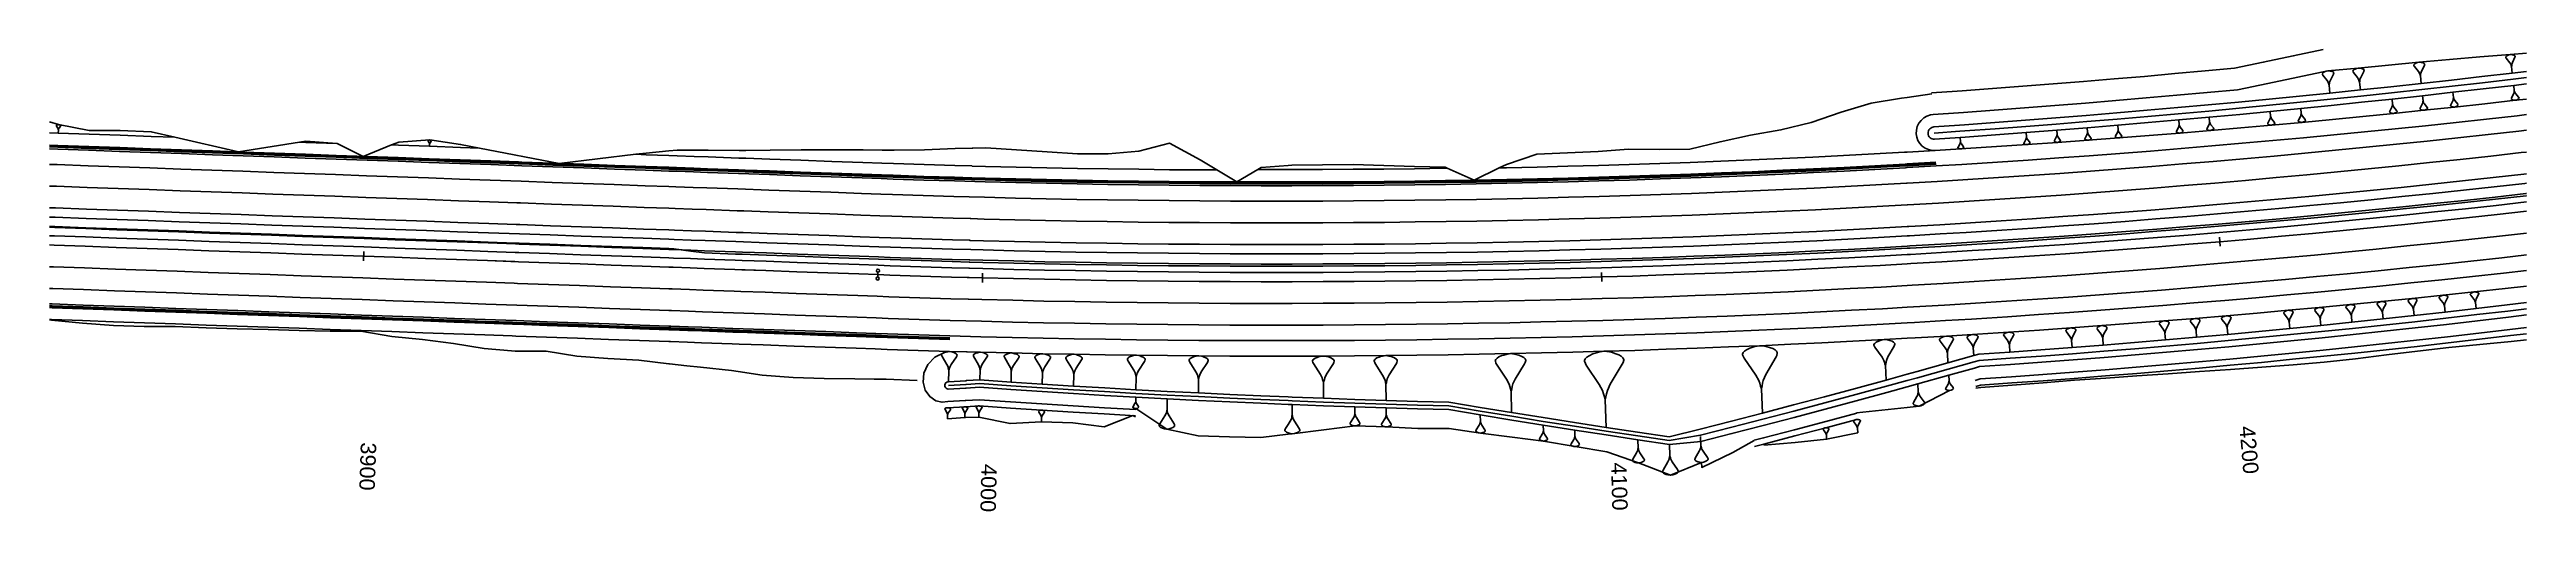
# Model space of a CAD drawing. Extents: x 384551 to 386632, y 802806 to 803252.
# Drawn here: x 385300 to 385700, y 802805.6 to 802880.1 of the extents above; entities that cross this region are included whole.
import ezdxf
from ezdxf.enums import TextEntityAlignment as Align

# ---------------------------------------------------------------- set-up
doc = ezdxf.new("R2010")
doc.units = 0
doc.layers.get('0').update_dxf_attribs({"linetype": 'CONTINUOUS'})
doc.styles.add('ARIAL', font='ARIAL.FON')

msp = doc.modelspace()

# ---------------------------------------------------------------- texts
at = {"color": 2, "style": 'ARIAL'}
for s, rotation, p in [('3900', 267.952, (385352.7801, 802816.6699)), ('4200', 274.857, (385656.1334, 802819.48)), ('4000', 268.491, (385453.0015, 802813.197)), ('4100', 271.674, (385554.6547, 802813.5165))]:
    msp.add_text(s, height=2.5, rotation=rotation, dxfattribs=at).set_placement(p, align=Align.TOP_LEFT)

# ---------------------------------------------------------------- linework, layer by layer
at = {"color": 7}
for p, q in [((385667.0332, 802876.1863), (385667.0631, 802876.2639)), ((385667.0368, 802876.1493), (385667.0332, 802876.1863)), ((385667.0845, 802876.0418), (385667.0368, 802876.1493)), ((385667.0631, 802876.2639), (385667.0966, 802876.3045)), ((385667.1286, 802875.9713), (385667.0845, 802876.0418)), ((385667.0966, 802876.3045), (385667.13, 802876.3451)), ((385667.13, 802876.3451), (385667.2339, 802876.4298)), ((385667.2339, 802876.4298), (385667.4119, 802876.5216)), ((385667.4119, 802876.5216), (385667.5194, 802876.5693)), ((385667.5194, 802876.5693), (385667.6639, 802876.6206)), ((385667.6639, 802876.6206), (385667.9194, 802876.6825)), ((385667.9194, 802876.6825), (385668.1821, 802876.6704)), ((385668.1821, 802876.6704), (385668.3337, 802876.6476)), ((385668.8313, 802876.1351), (385668.3281, 802875.1528)), ((385668.3337, 802876.6476), (385668.4483, 802876.6213)), ((385668.4483, 802876.6213), (385668.6405, 802876.5651)), ((385668.6405, 802876.5651), (385668.7587, 802876.5017)), ((385668.7587, 802876.5017), (385668.7993, 802876.4683)), ((385668.7993, 802876.4683), (385668.8399, 802876.4348)), ((385668.8612, 802876.2127), (385668.8313, 802876.1351)), ((385668.8399, 802876.4348), (385668.884, 802876.3643)), ((385668.8876, 802876.3273), (385668.8612, 802876.2127)), ((385668.884, 802876.3643), (385668.8876, 802876.3273)), ((385671.9584, 802876.636), (385671.9876, 802876.7123)), ((385671.962, 802876.5997), (385671.9584, 802876.636)), ((385672.0092, 802876.4942), (385671.962, 802876.5997)), ((385671.9876, 802876.7123), (385672.0203, 802876.7523)), ((385672.0527, 802876.4251), (385672.0092, 802876.4942)), ((385672.0203, 802876.7523), (385672.0531, 802876.7923)), ((385672.7244, 802875.5738), (385672.0527, 802876.4251)), ((385672.0531, 802876.7923), (385672.1549, 802876.8758)), ((385672.1549, 802876.8758), (385672.3295, 802876.9665)), ((385672.3295, 802876.9665), (385672.435, 802877.0136)), ((385672.435, 802877.0136), (385672.5768, 802877.0644)), ((385672.5768, 802877.0644), (385672.8277, 802877.1259)), ((385672.8277, 802877.1259), (385673.0858, 802877.1147)), ((385673.0858, 802877.1147), (385673.2348, 802877.0928)), ((385673.7251, 802876.5906), (385673.2333, 802875.6242)), ((385673.2348, 802877.0928), (385673.3475, 802877.0672)), ((385673.3475, 802877.0672), (385673.5365, 802877.0125)), ((385673.5365, 802877.0125), (385673.6527, 802876.9506)), ((385673.6527, 802876.9506), (385673.6927, 802876.9178)), ((385673.6927, 802876.9178), (385673.7326, 802876.8851)), ((385673.7542, 802876.6669), (385673.7251, 802876.5906)), ((385673.7326, 802876.8851), (385673.7762, 802876.816)), ((385673.7798, 802876.7796), (385673.7542, 802876.6669)), ((385673.7762, 802876.816), (385673.7798, 802876.7796)), ((385681.803, 802877.5792), (385681.8308, 802877.6531)), ((385681.8067, 802877.5441), (385681.803, 802877.5792)), ((385681.8528, 802877.4424), (385681.8067, 802877.5441)), ((385681.8308, 802877.6531), (385681.8622, 802877.6919)), ((385681.8953, 802877.3759), (385681.8528, 802877.4424)), ((385681.8622, 802877.6919), (385681.8936, 802877.7307)), ((385681.8936, 802877.7307), (385681.9916, 802877.8119)), ((385682.5488, 802876.5569), (385681.8953, 802877.3759)), ((385681.9916, 802877.8119), (385682.1598, 802877.9005)), ((385682.1598, 802877.9005), (385682.2615, 802877.9466)), ((385682.2615, 802877.9466), (385682.3983, 802877.9964)), ((385682.3983, 802877.9964), (385682.6404, 802878.0572)), ((385682.7187, 802876.2907), (385682.5488, 802876.5569)), ((385682.6404, 802878.0572), (385682.8898, 802878.0478)), ((385682.7685, 802876.1539), (385682.7187, 802876.2907)), ((385682.8183, 802876.0171), (385682.7685, 802876.1539)), ((385682.8681, 802875.8803), (385682.8183, 802876.0171)), ((385682.8885, 802876.0245), (385682.8681, 802875.8803)), ((385682.9089, 802876.1686), (385682.8885, 802876.0245)), ((385682.8898, 802878.0478), (385683.034, 802878.0274)), ((385682.9293, 802876.3127), (385682.9089, 802876.1686)), ((385683.0404, 802876.6083), (385682.9293, 802876.3127)), ((385683.034, 802878.0274), (385683.143, 802878.0033)), ((385683.5104, 802877.5448), (385683.0404, 802876.6083)), ((385683.143, 802878.0033), (385683.3259, 802877.9514)), ((385683.3259, 802877.9514), (385683.4385, 802877.8922)), ((385683.4385, 802877.8922), (385683.4773, 802877.8608)), ((385683.4773, 802877.8608), (385683.5161, 802877.8294)), ((385683.5381, 802877.6187), (385683.5104, 802877.5448)), ((385683.5161, 802877.8294), (385683.5586, 802877.7628)), ((385683.5622, 802877.7277), (385683.5381, 802877.6187)), ((385683.5586, 802877.7628), (385683.5622, 802877.7277)), ((385696.6486, 802878.8784), (385696.6723, 802878.9433)), ((385696.652, 802878.8477), (385696.6486, 802878.8784)), ((385696.6932, 802878.7589), (385696.652, 802878.8477)), ((385696.6723, 802878.9433), (385696.6996, 802878.9775)), ((385696.7309, 802878.701), (385696.6932, 802878.7589)), ((385696.6996, 802878.9775), (385696.7269, 802879.0117)), ((385696.7269, 802879.0117), (385696.8121, 802879.0836)), ((385697.3094, 802877.9883), (385696.7309, 802878.701)), ((385696.8121, 802879.0836), (385696.9588, 802879.1624)), ((385696.9588, 802879.1624), (385697.0475, 802879.2036)), ((385697.0475, 802879.2036), (385697.167, 802879.2482)), ((385697.167, 802879.2482), (385697.3786, 802879.3033)), ((385697.4601, 802877.7563), (385697.3094, 802877.9883)), ((385697.3786, 802879.3033), (385697.5972, 802879.2968)), ((385697.5047, 802877.6369), (385697.4601, 802877.7563)), ((385697.5493, 802877.5174), (385697.5047, 802877.6369)), ((385697.594, 802877.398), (385697.5493, 802877.5174)), ((385697.6108, 802877.5244), (385697.594, 802877.398)), ((385697.7155, 802876.3224), (385697.594, 802877.398)), ((385697.5972, 802879.2968), (385697.7236, 802879.28)), ((385697.6276, 802877.6508), (385697.6108, 802877.5244)), ((385697.6445, 802877.7771), (385697.6276, 802877.6508)), ((385697.7396, 802878.0369), (385697.6445, 802877.7771)), ((385697.7236, 802879.28), (385697.8193, 802879.2597)), ((385698.1445, 802878.8607), (385697.7396, 802878.0369)), ((385697.8193, 802879.2597), (385697.9799, 802879.2156)), ((385697.9799, 802879.2156), (385698.079, 802879.1646)), ((385698.079, 802879.1646), (385698.1132, 802879.1373)), ((385698.1132, 802879.1373), (385698.1474, 802879.11)), ((385698.1683, 802878.9257), (385698.1445, 802878.8607)), ((385698.1474, 802879.11), (385698.1851, 802879.0521)), ((385698.1886, 802879.0213), (385698.1683, 802878.9257)), ((385698.1851, 802879.0521), (385698.1886, 802879.0213)), ((385600, 802872.3951), (385603.9763, 802872.9621)), ((385667.8099, 802875.1029), (385667.1286, 802875.9713)), ((385667.9864, 802874.821), (385667.8099, 802875.1029)), ((385668.0377, 802874.6765), (385667.9864, 802874.821)), ((385668.0889, 802874.532), (385668.0377, 802874.6765)), ((385668.1402, 802874.3875), (385668.0889, 802874.532)), ((385668.1629, 802874.5391), (385668.1402, 802874.3875)), ((385668.2648, 802873.092), (385668.1402, 802874.3875)), ((385668.1857, 802874.6908), (385668.1629, 802874.5391)), ((385668.2085, 802874.8424), (385668.1857, 802874.6908)), ((385668.3281, 802875.1528), (385668.2085, 802874.8424)), ((385672.8986, 802875.2973), (385672.7244, 802875.5738)), ((385672.9493, 802875.1555), (385672.8986, 802875.2973)), ((385673.0001, 802875.0137), (385672.9493, 802875.1555)), ((385673.0508, 802874.8719), (385673.0001, 802875.0137)), ((385673.0728, 802875.0209), (385673.0508, 802874.8719)), ((385673.1768, 802873.5994), (385673.0508, 802874.8719)), ((385673.0947, 802875.1699), (385673.0728, 802875.0209)), ((385673.1167, 802875.3189), (385673.0947, 802875.1699)), ((385673.2333, 802875.6242), (385673.1167, 802875.3189)), ((385678.2899, 802872.1295), (385678.3753, 802871.2905)), ((385682.9966, 802874.6515), (385682.8681, 802875.8803)), ((385683.2047, 802872.6623), (385683.2933, 802871.8144)), ((385688.0912, 802871.8433), (385688.1681, 802872.0496)), ((385688.118, 802873.2075), (385688.2099, 802872.3511)), ((385688.1681, 802872.0496), (385688.182, 802872.1501)), ((385688.182, 802872.1501), (385688.196, 802872.2506)), ((385688.196, 802872.2506), (385688.2099, 802872.3511)), ((385688.2099, 802872.3511), (385688.2449, 802872.2558)), ((385688.2449, 802872.2558), (385688.2799, 802872.1606)), ((385688.2799, 802872.1606), (385688.3149, 802872.0653)), ((385688.3149, 802872.0653), (385688.4338, 802871.8801)), ((385697.5567, 802872.1471), (385697.5731, 802872.2247)), ((385697.5595, 802872.1222), (385697.5567, 802872.1471)), ((385697.59, 802872.0752), (385697.5595, 802872.1222)), ((385697.5731, 802872.2247), (385697.5924, 802872.2773)), ((385697.6178, 802872.0531), (385697.59, 802872.0752)), ((385697.5924, 802872.2773), (385697.9206, 802872.9452)), ((385697.6455, 802872.031), (385697.6178, 802872.0531)), ((385697.7259, 802871.9896), (385697.6455, 802872.031)), ((385697.9206, 802872.9452), (385697.9978, 802873.1557)), ((385697.9402, 802874.335), (385698.0387, 802873.4631)), ((385697.9978, 802873.1557), (385698.0114, 802873.2582)), ((385698.0114, 802873.2582), (385698.0251, 802873.3607)), ((385698.0251, 802873.3607), (385698.0387, 802873.4631)), ((385698.0387, 802873.4631), (385698.0749, 802873.3663)), ((385698.0749, 802873.3663), (385698.1111, 802873.2694)), ((385698.1111, 802873.2694), (385698.1472, 802873.1726)), ((385698.1472, 802873.1726), (385698.2694, 802872.9846)), ((385698.2694, 802872.9846), (385698.7384, 802872.4068)), ((385698.5536, 802872.0327), (385698.4817, 802871.9994)), ((385698.6725, 802872.0966), (385698.5536, 802872.0327)), ((385698.7416, 802872.1549), (385698.6725, 802872.0966)), ((385698.7384, 802872.4068), (385698.7689, 802872.3598)), ((385698.7637, 802872.1826), (385698.7416, 802872.1549)), ((385698.7858, 802872.2103), (385698.7637, 802872.1826)), ((385698.7689, 802872.3598), (385698.8023, 802872.2879)), ((385698.8051, 802872.263), (385698.7858, 802872.2103)), ((385698.8023, 802872.2879), (385698.8051, 802872.263)), ((385301.3575, 802867.9895), (385301.4563, 802868.0001)), ((385301.4563, 802868.0001), (385301.5542, 802867.9825)), ((385643.8488, 802868.7475), (385643.9116, 802867.9837)), ((385648.7213, 802867.9609), (385648.7949, 802868.1458)), ((385648.7728, 802869.1934), (385648.8388, 802868.4175)), ((385648.7949, 802868.1458), (385648.8095, 802868.2364)), ((385648.8095, 802868.2364), (385648.8241, 802868.3269)), ((385648.8241, 802868.3269), (385648.8388, 802868.4175)), ((385648.8388, 802868.4175), (385648.8685, 802868.3307)), ((385648.8685, 802868.3307), (385648.8982, 802868.2439)), ((385648.8982, 802868.2439), (385648.9279, 802868.1571)), ((385648.9279, 802868.1571), (385649.0316, 802867.9873)), ((385658.2223, 802868.1309), (385658.2389, 802868.2014)), ((385658.2243, 802868.108), (385658.2223, 802868.1309)), ((385658.2513, 802868.0645), (385658.2243, 802868.108)), ((385658.2389, 802868.2014), (385658.2576, 802868.2491)), ((385658.2762, 802868.0437), (385658.2513, 802868.0645)), ((385658.2576, 802868.2491), (385658.5711, 802868.8527)), ((385658.3011, 802868.023), (385658.2762, 802868.0437)), ((385658.3737, 802867.9835), (385658.3011, 802868.023)), ((385658.5711, 802868.8527), (385658.6458, 802869.0436)), ((385658.6171, 802870.1224), (385658.6895, 802869.3237)), ((385658.6458, 802869.0436), (385658.6604, 802869.1369)), ((385658.6604, 802869.1369), (385658.6749, 802869.2303)), ((385658.6749, 802869.2303), (385658.6895, 802869.3237)), ((385658.6895, 802869.3237), (385658.7206, 802869.2344)), ((385658.7206, 802869.2344), (385658.7517, 802869.1452)), ((385658.7517, 802869.1452), (385658.7828, 802869.056)), ((385658.7828, 802869.056), (385658.8906, 802868.8817)), ((385658.8906, 802868.8817), (385659.3074, 802868.3442)), ((385659.1309, 802868.0061), (385659.0645, 802867.9771)), ((385659.2409, 802868.0621), (385659.1309, 802868.0061)), ((385659.3053, 802868.1139), (385659.2409, 802868.0621)), ((385659.326, 802868.1388), (385659.3053, 802868.1139)), ((385659.3074, 802868.3442), (385659.3344, 802868.3006)), ((385659.3468, 802868.1637), (385659.326, 802868.1388)), ((385659.3344, 802868.3006), (385659.3634, 802868.2342)), ((385659.3655, 802868.2114), (385659.3468, 802868.1637)), ((385659.3634, 802868.2342), (385659.3655, 802868.2114)), ((385663.1427, 802868.5856), (385663.1593, 802868.6571)), ((385663.1448, 802868.5625), (385663.1427, 802868.5856)), ((385663.1723, 802868.5184), (385663.1448, 802868.5625)), ((385663.1593, 802868.6571), (385663.1781, 802868.7056)), ((385663.1976, 802868.4974), (385663.1723, 802868.5184)), ((385663.1781, 802868.7056), (385663.4942, 802869.3183)), ((385663.2229, 802868.4764), (385663.1976, 802868.4974)), ((385663.2966, 802868.4366), (385663.2229, 802868.4764)), ((385663.4165, 802868.4012), (385663.2966, 802868.4366)), ((385663.4881, 802868.3845), (385663.4165, 802868.4012)), ((385663.5828, 802868.37), (385663.4881, 802868.3845)), ((385663.4942, 802869.3183), (385663.5695, 802869.512)), ((385663.5373, 802870.6056), (385663.6129, 802869.7961)), ((385663.5695, 802869.512), (385663.584, 802869.6067)), ((385663.7468, 802868.362), (385663.5828, 802868.37)), ((385663.584, 802869.6067), (385663.5984, 802869.7014)), ((385663.5984, 802869.7014), (385663.6129, 802869.7961)), ((385663.6129, 802869.7961), (385663.6447, 802869.7057)), ((385663.6447, 802869.7057), (385663.6765, 802869.6153)), ((385663.6765, 802869.6153), (385663.7082, 802869.525)), ((385663.7082, 802869.525), (385663.818, 802869.3486)), ((385663.9066, 802868.4003), (385663.7468, 802868.362)), ((385663.818, 802869.3486), (385664.2421, 802868.8049)), ((385663.9969, 802868.432), (385663.9066, 802868.4003)), ((385664.0642, 802868.4616), (385663.9969, 802868.432)), ((385664.1755, 802868.5187), (385664.0642, 802868.4616)), ((385664.2406, 802868.5714), (385664.1755, 802868.5187)), ((385664.2615, 802868.5967), (385664.2406, 802868.5714)), ((385664.2421, 802868.8049), (385664.2695, 802868.7608)), ((385664.2825, 802868.622), (385664.2615, 802868.5967)), ((385664.2695, 802868.7608), (385664.2992, 802868.6936)), ((385664.3013, 802868.6704), (385664.2825, 802868.622)), ((385664.2992, 802868.6936), (385664.3013, 802868.6704)), ((385677.898, 802870.0309), (385677.9147, 802870.1052)), ((385677.9004, 802870.0069), (385677.898, 802870.0309)), ((385677.9293, 802869.9614), (385677.9004, 802870.0069)), ((385677.9147, 802870.1052), (385677.9337, 802870.1556)), ((385677.9557, 802869.9398), (385677.9293, 802869.9614)), ((385677.9337, 802870.1556), (385678.2563, 802870.7939)), ((385677.9821, 802869.9183), (385677.9557, 802869.9398)), ((385678.0589, 802869.8777), (385677.9821, 802869.9183)), ((385678.1837, 802869.8419), (385678.0589, 802869.8777)), ((385678.258, 802869.8253), (385678.1837, 802869.8419)), ((385678.2563, 802870.7939), (385678.3327, 802870.9955)), ((385678.3563, 802869.8111), (385678.258, 802869.8253)), ((385678.3327, 802870.9955), (385678.3469, 802871.0938)), ((385678.3469, 802871.0938), (385678.3611, 802871.1921)), ((385678.5266, 802869.8042), (385678.3563, 802869.8111)), ((385678.3611, 802871.1921), (385678.3753, 802871.2905)), ((385678.3753, 802871.2905), (385678.409, 802871.197)), ((385678.409, 802871.197), (385678.4428, 802871.1036)), ((385678.4428, 802871.1036), (385678.4765, 802871.0101)), ((385678.4765, 802871.0101), (385678.5919, 802870.8281)), ((385678.692, 802869.8452), (385678.5266, 802869.8042)), ((385678.5919, 802870.8281), (385679.0365, 802870.2678)), ((385678.7854, 802869.879), (385678.692, 802869.8452)), ((385678.8549, 802869.9103), (385678.7854, 802869.879)), ((385678.9699, 802869.9704), (385678.8549, 802869.9103)), ((385679.0369, 802870.0257), (385678.9699, 802869.9704)), ((385679.0365, 802870.2678), (385679.0653, 802870.2223)), ((385679.0584, 802870.0521), (385679.0369, 802870.0257)), ((385679.08, 802870.0785), (385679.0584, 802870.0521)), ((385679.0653, 802870.2223), (385679.0966, 802870.1529)), ((385679.0991, 802870.1289), (385679.08, 802870.0785)), ((385679.0966, 802870.1529), (385679.0991, 802870.1289)), ((385682.8144, 802870.5396), (385682.831, 802870.6149)), ((385682.8169, 802870.5154), (385682.8144, 802870.5396)), ((385682.8462, 802870.4695), (385682.8169, 802870.5154)), ((385682.831, 802870.6149), (385682.8501, 802870.6658)), ((385682.873, 802870.4478), (385682.8462, 802870.4695)), ((385682.8501, 802870.6658), (385683.1744, 802871.3121)), ((385682.8997, 802870.4261), (385682.873, 802870.4478)), ((385682.9775, 802870.3853), (385682.8997, 802870.4261)), ((385683.1037, 802870.3495), (385682.9775, 802870.3853)), ((385683.1789, 802870.3328), (385683.1037, 802870.3495)), ((385683.1744, 802871.3121), (385683.2511, 802871.516)), ((385683.2783, 802870.3188), (385683.1789, 802870.3328)), ((385683.2511, 802871.516), (385683.2652, 802871.6155)), ((385683.2652, 802871.6155), (385683.2793, 802871.7149)), ((385683.4504, 802870.3123), (385683.2783, 802870.3188)), ((385683.2793, 802871.7149), (385683.2933, 802871.8144)), ((385683.2933, 802871.8144), (385683.3277, 802871.72)), ((385683.3277, 802871.72), (385683.3621, 802871.6256)), ((385683.3621, 802871.6256), (385683.3964, 802871.5312)), ((385683.3964, 802871.5312), (385683.5136, 802871.3475)), ((385683.6175, 802870.3542), (385683.4504, 802870.3123)), ((385683.5136, 802871.3475), (385683.9646, 802870.7824)), ((385683.7119, 802870.3886), (385683.6175, 802870.3542)), ((385683.782, 802870.4204), (385683.7119, 802870.3886)), ((385683.8981, 802870.4815), (385683.782, 802870.4204)), ((385683.9657, 802870.5376), (385683.8981, 802870.4815)), ((385683.9646, 802870.7824), (385683.9939, 802870.7365)), ((385683.9874, 802870.5644), (385683.9657, 802870.5376)), ((385684.0091, 802870.5911), (385683.9874, 802870.5644)), ((385683.9939, 802870.7365), (385684.0257, 802870.6663)), ((385684.0283, 802870.6421), (385684.0091, 802870.5911)), ((385684.0257, 802870.6663), (385684.0283, 802870.6421)), ((385687.7296, 802871.062), (385687.7462, 802871.138)), ((385687.7322, 802871.0375), (385687.7296, 802871.062)), ((385687.762, 802870.9912), (385687.7322, 802871.0375)), ((385687.7462, 802871.138), (385687.7654, 802871.1896)), ((385687.7891, 802870.9693), (385687.762, 802870.9912)), ((385687.7654, 802871.1896), (385688.0912, 802871.8433)), ((385687.8162, 802870.9475), (385687.7891, 802870.9693)), ((385687.8948, 802870.9064), (385687.8162, 802870.9475)), ((385688.0224, 802870.8706), (385687.8948, 802870.9064)), ((385688.0985, 802870.8541), (385688.0224, 802870.8706)), ((385688.199, 802870.8401), (385688.0985, 802870.8541)), ((385688.3729, 802870.834), (385688.199, 802870.8401)), ((385688.5415, 802870.8769), (385688.3729, 802870.834)), ((385688.4338, 802871.8801), (385688.891, 802871.3104)), ((385688.6368, 802870.9119), (385688.5415, 802870.8769)), ((385688.7075, 802870.9442), (385688.6368, 802870.9119)), ((385688.8246, 802871.0063), (385688.7075, 802870.9442)), ((385688.8928, 802871.0631), (385688.8246, 802871.0063)), ((385688.891, 802871.3104), (385688.9207, 802871.2641)), ((385688.9146, 802871.0902), (385688.8928, 802871.0631)), ((385688.9365, 802871.1173), (385688.9146, 802871.0902)), ((385688.9207, 802871.2641), (385688.9531, 802871.1933)), ((385688.9557, 802871.1689), (385688.9365, 802871.1173)), ((385688.9531, 802871.1933), (385688.9557, 802871.1689)), ((385697.8561, 802871.9539), (385697.7259, 802871.9896)), ((385697.9336, 802871.9374), (385697.8561, 802871.9539)), ((385698.0361, 802871.9238), (385697.9336, 802871.9374)), ((385698.2133, 802871.9186), (385698.0361, 802871.9238)), ((385698.3848, 802871.9632), (385698.2133, 802871.9186)), ((385698.4817, 802871.9994), (385698.3848, 802871.9632)), ((385301.0991, 802867.844), (385301.0996, 802867.8581)), ((385301.1116, 802867.8014), (385301.0991, 802867.844)), ((385301.0996, 802867.8581), (385301.1146, 802867.8857)), ((385301.1247, 802867.7728), (385301.1116, 802867.8014)), ((385301.1146, 802867.8857), (385301.1292, 802867.8992)), ((385301.3369, 802867.4135), (385301.1247, 802867.7728)), ((385301.1292, 802867.8992), (385301.1437, 802867.9128)), ((385301.1437, 802867.9128), (385301.1869, 802867.9394)), ((385301.1869, 802867.9394), (385301.2581, 802867.9649)), ((385301.2581, 802867.9649), (385301.3008, 802867.9775)), ((385301.3008, 802867.9775), (385301.3575, 802867.9895)), ((385301.3891, 802867.2991), (385301.3369, 802867.4135)), ((385301.4011, 802867.2424), (385301.3891, 802867.2991)), ((385301.4132, 802867.1857), (385301.4011, 802867.2424)), ((385301.4076, 802866.6373), (385301.4252, 802867.129)), ((385301.4252, 802867.129), (385301.4132, 802867.1857)), ((385301.4413, 802867.1847), (385301.4252, 802867.129)), ((385301.4573, 802867.2404), (385301.4413, 802867.1847)), ((385301.4734, 802867.2961), (385301.4573, 802867.2404)), ((385301.5336, 802867.4065), (385301.4734, 802867.2961)), ((385301.7709, 802867.7497), (385301.5336, 802867.4065)), ((385301.5542, 802867.9825), (385301.6099, 802867.9664)), ((385301.6099, 802867.9664), (385301.6515, 802867.9509)), ((385301.6515, 802867.9509), (385301.7208, 802867.9203)), ((385301.7208, 802867.9203), (385301.7619, 802867.8907)), ((385301.7619, 802867.8907), (385301.7754, 802867.8761)), ((385301.786, 802867.7773), (385301.7709, 802867.7497)), ((385301.7754, 802867.8761), (385301.789, 802867.8616)), ((385301.8015, 802867.8189), (385301.786, 802867.7773)), ((385301.789, 802867.8616), (385301.802, 802867.833)), ((385301.802, 802867.833), (385301.8015, 802867.8189)), ((385361.1371, 802865.4016), (385361.1375, 802865.4122)), ((385361.1466, 802865.3695), (385361.1371, 802865.4016)), ((385361.1375, 802865.4122), (385361.1488, 802865.4329)), ((385361.1564, 802865.348), (385361.1466, 802865.3695)), ((385361.1488, 802865.4329), (385361.1598, 802865.4431)), ((385361.3161, 802865.0777), (385361.1564, 802865.348)), ((385361.1598, 802865.4431), (385361.1707, 802865.4533)), ((385361.1707, 802865.4533), (385361.2032, 802865.4733)), ((385361.2032, 802865.4733), (385361.2568, 802865.4926)), ((385361.2568, 802865.4926), (385361.2889, 802865.502)), ((385361.2889, 802865.502), (385361.3316, 802865.5111)), ((385361.3554, 802864.9916), (385361.3161, 802865.0777)), ((385361.3316, 802865.5111), (385361.406, 802865.519)), ((385361.3644, 802864.9489), (385361.3554, 802864.9916)), ((385361.3735, 802864.9062), (385361.3644, 802864.9489)), ((385361.3693, 802864.4936), (385361.3825, 802864.8636)), ((385361.3825, 802864.8636), (385361.3735, 802864.9062)), ((385361.3946, 802864.9055), (385361.3825, 802864.8636)), ((385361.4067, 802864.9474), (385361.3946, 802864.9055)), ((385361.406, 802865.519), (385361.4796, 802865.5058)), ((385361.4188, 802864.9893), (385361.4067, 802864.9474)), ((385361.4641, 802865.0724), (385361.4188, 802864.9893)), ((385361.6427, 802865.3306), (385361.4641, 802865.0724)), ((385361.4796, 802865.5058), (385361.5215, 802865.4937)), ((385361.5215, 802865.4937), (385361.5528, 802865.482)), ((385361.5528, 802865.482), (385361.6049, 802865.459)), ((385361.6049, 802865.459), (385361.6359, 802865.4367)), ((385361.6359, 802865.4367), (385361.6461, 802865.4258)), ((385361.654, 802865.3514), (385361.6427, 802865.3306)), ((385361.6461, 802865.4258), (385361.6563, 802865.4148)), ((385361.6657, 802865.3827), (385361.654, 802865.3514)), ((385361.6563, 802865.4148), (385361.6661, 802865.3933)), ((385361.6661, 802865.3933), (385361.6657, 802865.3827)), ((385608.1797, 802864.2772), (385608.1952, 802864.3352)), ((385608.1809, 802864.2583), (385608.1797, 802864.2772)), ((385608.2022, 802864.2215), (385608.1809, 802864.2583)), ((385608.1952, 802864.3352), (385608.2117, 802864.3743)), ((385608.2224, 802864.2038), (385608.2022, 802864.2215)), ((385608.2117, 802864.3743), (385608.4855, 802864.867)), ((385608.2425, 802864.186), (385608.2224, 802864.2038)), ((385608.3017, 802864.1516), (385608.2425, 802864.186)), ((385608.3988, 802864.1196), (385608.3017, 802864.1516)), ((385608.4569, 802864.1042), (385608.3988, 802864.1196)), ((385608.5338, 802864.0899), (385608.4569, 802864.1042)), ((385608.4855, 802864.867), (385608.5519, 802865.0233)), ((385608.6677, 802864.0792), (385608.5338, 802864.0899)), ((385608.5519, 802865.0233), (385608.5662, 802865.1003)), ((385608.5534, 802865.9176), (385608.5946, 802865.2543)), ((385608.5662, 802865.1003), (385608.5804, 802865.1773)), ((385608.5804, 802865.1773), (385608.5946, 802865.2543)), ((385608.5946, 802865.2543), (385608.6183, 802865.1797)), ((385608.6183, 802865.1797), (385608.642, 802865.105)), ((385608.642, 802865.105), (385608.6656, 802865.0304)), ((385608.6656, 802865.0304), (385608.7509, 802864.8835)), ((385608.7992, 802864.1064), (385608.6677, 802864.0792)), ((385608.7509, 802864.8835), (385609.0836, 802864.4285)), ((385608.8738, 802864.1301), (385608.7992, 802864.1064)), ((385608.9295, 802864.1526), (385608.8738, 802864.1301)), ((385609.0219, 802864.1964), (385608.9295, 802864.1526)), ((385609.0764, 802864.2378), (385609.0219, 802864.1964)), ((385609.0942, 802864.258), (385609.0764, 802864.2378)), ((385609.0836, 802864.4285), (385609.1049, 802864.3918)), ((385609.1119, 802864.2781), (385609.0942, 802864.258)), ((385609.1049, 802864.3918), (385609.1274, 802864.3361)), ((385609.1285, 802864.3172), (385609.1119, 802864.2781)), ((385609.1274, 802864.3361), (385609.1285, 802864.3172)), ((385618.8291, 802864.9799), (385618.8449, 802865.041)), ((385618.8305, 802864.96), (385618.8291, 802864.9799)), ((385618.8531, 802864.9216), (385618.8305, 802864.96)), ((385618.8449, 802865.041), (385618.8621, 802865.0821)), ((385618.8743, 802864.9031), (385618.8531, 802864.9216)), ((385618.8621, 802865.0821), (385619.1464, 802865.601)), ((385618.8956, 802864.8846), (385618.8743, 802864.9031)), ((385618.9579, 802864.8488), (385618.8956, 802864.8846)), ((385619.0601, 802864.8158), (385618.9579, 802864.8488)), ((385619.1211, 802864.8), (385619.0601, 802864.8158)), ((385619.202, 802864.7856), (385619.1211, 802864.8)), ((385619.1464, 802865.601), (385619.2151, 802865.7656)), ((385619.3426, 802864.7752), (385619.202, 802864.7856)), ((385619.211, 802866.7045), (385619.2585, 802866.0083)), ((385619.2151, 802865.7656), (385619.2296, 802865.8465)), ((385619.2296, 802865.8465), (385619.2441, 802865.9274)), ((385619.2441, 802865.9274), (385619.2585, 802866.0083)), ((385619.2585, 802866.0083), (385619.2838, 802865.9301)), ((385619.2838, 802865.9301), (385619.3091, 802865.8519)), ((385619.3091, 802865.8519), (385619.3345, 802865.7737)), ((385619.3345, 802865.7737), (385619.4249, 802865.62)), ((385619.4805, 802864.8046), (385619.3426, 802864.7752)), ((385619.4249, 802865.62), (385619.777, 802865.1445)), ((385619.5587, 802864.8299), (385619.4805, 802864.8046)), ((385619.617, 802864.8538), (385619.5587, 802864.8299)), ((385619.7137, 802864.9004), (385619.617, 802864.8538)), ((385619.7707, 802864.9442), (385619.7137, 802864.9004)), ((385619.7892, 802864.9655), (385619.7707, 802864.9442)), ((385619.777, 802865.1445), (385619.7996, 802865.1061)), ((385619.8078, 802864.9867), (385619.7892, 802864.9655)), ((385619.7996, 802865.1061), (385619.8236, 802865.0478)), ((385619.8249, 802865.0279), (385619.8078, 802864.9867)), ((385619.8236, 802865.0478), (385619.8249, 802865.0279)), ((385623.7558, 802865.3265), (385623.7718, 802865.3888)), ((385623.7573, 802865.3062), (385623.7558, 802865.3265)), ((385623.7804, 802865.267), (385623.7573, 802865.3062)), ((385623.7718, 802865.3888), (385623.7892, 802865.4309)), ((385623.8022, 802865.2481), (385623.7804, 802865.267)), ((385623.7892, 802865.4309), (385624.078, 802865.9615)), ((385623.8239, 802865.2293), (385623.8022, 802865.2481)), ((385623.8877, 802865.193), (385623.8239, 802865.2293)), ((385623.9921, 802865.1596), (385623.8877, 802865.193)), ((385624.0545, 802865.1436), (385623.9921, 802865.1596)), ((385624.1371, 802865.1291), (385624.0545, 802865.1436)), ((385624.078, 802865.9615), (385624.1477, 802866.1297)), ((385624.2807, 802865.1189), (385624.1371, 802865.1291)), ((385624.1409, 802867.0882), (385624.1913, 802866.3776)), ((385624.1477, 802866.1297), (385624.1622, 802866.2123)), ((385624.1622, 802866.2123), (385624.1768, 802866.295)), ((385624.1768, 802866.295), (385624.1913, 802866.3776)), ((385624.1913, 802866.3776), (385624.2174, 802866.2978)), ((385624.2174, 802866.2978), (385624.2434, 802866.2181)), ((385624.2434, 802866.2181), (385624.2695, 802866.1383)), ((385624.2695, 802866.1383), (385624.3623, 802865.9817)), ((385624.4213, 802865.1493), (385624.2807, 802865.1189)), ((385624.3623, 802865.9817), (385624.7231, 802865.4972)), ((385624.5011, 802865.1753), (385624.4213, 802865.1493)), ((385624.5606, 802865.2), (385624.5011, 802865.1753)), ((385624.6592, 802865.2478), (385624.5606, 802865.2)), ((385624.7172, 802865.2927), (385624.6592, 802865.2478)), ((385624.7361, 802865.3144), (385624.7172, 802865.2927)), ((385624.7231, 802865.4972), (385624.7463, 802865.458)), ((385624.755, 802865.3362), (385624.7361, 802865.3144)), ((385624.7463, 802865.458), (385624.7709, 802865.3985)), ((385624.7724, 802865.3782), (385624.755, 802865.3362)), ((385624.7709, 802865.3985), (385624.7724, 802865.3782)), ((385628.6819, 802865.6865), (385628.698, 802865.7502)), ((385628.6834, 802865.6658), (385628.6819, 802865.6865)), ((385628.7072, 802865.6259), (385628.6834, 802865.6658)), ((385628.698, 802865.7502), (385628.7156, 802865.7931)), ((385628.7294, 802865.6068), (385628.7072, 802865.6259)), ((385628.7156, 802865.7931), (385629.0087, 802866.3351)), ((385628.7516, 802865.5876), (385628.7294, 802865.6068)), ((385628.8168, 802865.5508), (385628.7516, 802865.5876)), ((385628.9233, 802865.517), (385628.8168, 802865.5508)), ((385628.987, 802865.5009), (385628.9233, 802865.517)), ((385629.0713, 802865.4863), (385628.987, 802865.5009)), ((385629.0087, 802866.3351), (385629.0793, 802866.5068)), ((385629.0696, 802867.4844), (385629.123, 802866.7598)), ((385629.2178, 802865.4763), (385629.0713, 802865.4863)), ((385629.0793, 802866.5068), (385629.0939, 802866.5911)), ((385629.0939, 802866.5911), (385629.1085, 802866.6755)), ((385629.1085, 802866.6755), (385629.123, 802866.7598)), ((385629.123, 802866.7598), (385629.1499, 802866.6785)), ((385629.1499, 802866.6785), (385629.1767, 802866.5972)), ((385629.1767, 802866.5972), (385629.2035, 802866.516)), ((385629.2035, 802866.516), (385629.2985, 802866.3565)), ((385629.3611, 802865.5077), (385629.2178, 802865.4763)), ((385629.2985, 802866.3565), (385629.6679, 802865.8634)), ((385629.4424, 802865.5345), (385629.3611, 802865.5077)), ((385629.503, 802865.5598), (385629.4424, 802865.5345)), ((385629.6034, 802865.6088), (385629.503, 802865.5598)), ((385629.6625, 802865.6548), (385629.6034, 802865.6088)), ((385629.6817, 802865.677), (385629.6625, 802865.6548)), ((385629.6679, 802865.8634), (385629.6917, 802865.8235)), ((385629.7008, 802865.6993), (385629.6817, 802865.677)), ((385629.6917, 802865.8235), (385629.717, 802865.7629)), ((385629.7185, 802865.7422), (385629.7008, 802865.6993)), ((385629.717, 802865.7629), (385629.7185, 802865.7422)), ((385633.6072, 802866.0601), (385633.6235, 802866.125)), ((385633.6089, 802866.039), (385633.6072, 802866.0601)), ((385633.6332, 802865.9985), (385633.6089, 802866.039)), ((385633.6235, 802866.125), (385633.6413, 802866.1688)), ((385633.6559, 802865.979), (385633.6332, 802865.9985)), ((385633.6413, 802866.1688), (385633.9384, 802866.7218)), ((385633.6786, 802865.9595), (385633.6559, 802865.979)), ((385633.7451, 802865.9222), (385633.6786, 802865.9595)), ((385633.8537, 802865.8881), (385633.7451, 802865.9222)), ((385633.9186, 802865.8718), (385633.8537, 802865.8881)), ((385634.0046, 802865.8572), (385633.9186, 802865.8718)), ((385633.9384, 802866.7218), (385634.0098, 802866.897)), ((385633.9972, 802867.893), (385634.0537, 802867.1549)), ((385634.1538, 802865.8474), (385634.0046, 802865.8572)), ((385634.0098, 802866.897), (385634.0244, 802866.983)), ((385634.0244, 802866.983), (385634.0391, 802867.0689)), ((385634.0391, 802867.0689), (385634.0537, 802867.1549)), ((385634.0537, 802867.1549), (385634.0812, 802867.0722)), ((385634.0812, 802867.0722), (385634.1088, 802866.9894)), ((385634.1088, 802866.9894), (385634.1363, 802866.9067)), ((385634.1363, 802866.9067), (385634.2336, 802866.7444)), ((385634.2998, 802865.8798), (385634.1538, 802865.8474)), ((385634.2336, 802866.7444), (385634.6114, 802866.2431)), ((385634.3826, 802865.9074), (385634.2998, 802865.8798)), ((385634.4442, 802865.9333), (385634.3826, 802865.9074)), ((385634.5464, 802865.9836), (385634.4442, 802865.9333)), ((385634.6065, 802866.0306), (385634.5464, 802865.9836)), ((385634.6259, 802866.0533), (385634.6065, 802866.0306)), ((385634.6114, 802866.2431), (385634.6357, 802866.2025)), ((385634.6454, 802866.076), (385634.6259, 802866.0533)), ((385634.6357, 802866.2025), (385634.6616, 802866.1409)), ((385634.6633, 802866.1198), (385634.6454, 802866.076)), ((385634.6616, 802866.1409), (385634.6633, 802866.1198)), ((385643.4557, 802866.8478), (385643.4722, 802866.9151)), ((385643.4575, 802866.826), (385643.4557, 802866.8478)), ((385643.4829, 802866.7842), (385643.4575, 802866.826)), ((385643.4722, 802866.9151), (385643.4904, 802866.9605)), ((385643.5065, 802866.7641), (385643.4829, 802866.7842)), ((385643.4904, 802866.9605), (385643.7947, 802867.5348)), ((385643.5301, 802866.7441), (385643.5065, 802866.7641)), ((385643.5992, 802866.7059), (385643.5301, 802866.7441)), ((385643.7119, 802866.6712), (385643.5992, 802866.7059)), ((385643.7791, 802866.6547), (385643.7119, 802866.6712)), ((385643.8682, 802866.6401), (385643.7791, 802866.6547)), ((385643.7947, 802867.5348), (385643.8676, 802867.7165)), ((385643.8676, 802867.7165), (385643.8823, 802867.8056)), ((385644.0228, 802866.6308), (385643.8682, 802866.6401)), ((385643.8823, 802867.8056), (385643.8969, 802867.8947)), ((385643.8969, 802867.8947), (385643.9116, 802867.9837)), ((385643.9116, 802867.9837), (385643.9406, 802867.8982)), ((385643.9406, 802867.8982), (385643.9696, 802867.8128)), ((385643.9696, 802867.8128), (385643.9986, 802867.7273)), ((385643.9986, 802867.7273), (385644.1002, 802867.5599)), ((385644.1737, 802866.6652), (385644.0228, 802866.6308)), ((385644.1002, 802867.5599), (385644.4942, 802867.043)), ((385644.2592, 802866.6942), (385644.1737, 802866.6652)), ((385644.3229, 802866.7214), (385644.2592, 802866.6942)), ((385644.4284, 802866.774), (385644.3229, 802866.7214)), ((385644.4903, 802866.823), (385644.4284, 802866.774)), ((385644.5103, 802866.8466), (385644.4903, 802866.823)), ((385644.4942, 802867.043), (385644.5196, 802867.0012)), ((385644.5303, 802866.8702), (385644.5103, 802866.8466)), ((385644.5196, 802867.0012), (385644.5468, 802866.9375)), ((385644.5486, 802866.9157), (385644.5303, 802866.8702)), ((385644.5468, 802866.9375), (385644.5486, 802866.9157)), ((385648.3788, 802867.262), (385648.3953, 802867.3304)), ((385648.3806, 802867.2398), (385648.3788, 802867.262)), ((385648.4066, 802867.1974), (385648.3806, 802867.2398)), ((385648.3953, 802867.3304), (385648.4137, 802867.3766)), ((385648.4306, 802867.1771), (385648.4066, 802867.1974)), ((385648.4137, 802867.3766), (385648.7213, 802867.9609)), ((385648.4547, 802867.1568), (385648.4306, 802867.1771)), ((385648.525, 802867.1181), (385648.4547, 802867.1568)), ((385648.6396, 802867.0832), (385648.525, 802867.1181)), ((385648.7079, 802867.0667), (385648.6396, 802867.0832)), ((385648.7985, 802867.0521), (385648.7079, 802867.0667)), ((385648.9556, 802867.0431), (385648.7985, 802867.0521)), ((385649.1089, 802867.0784), (385648.9556, 802867.0431)), ((385649.0316, 802867.9873), (385649.4334, 802867.4633)), ((385649.1956, 802867.1081), (385649.1089, 802867.0784)), ((385649.2603, 802867.1359), (385649.1956, 802867.1081)), ((385649.3673, 802867.1897), (385649.2603, 802867.1359)), ((385649.4301, 802867.2397), (385649.3673, 802867.1897)), ((385649.4504, 802867.2637), (385649.4301, 802867.2397)), ((385649.4334, 802867.4633), (385649.4593, 802867.4208)), ((385649.4706, 802867.2878), (385649.4504, 802867.2637)), ((385649.4593, 802867.4208), (385649.4872, 802867.3562)), ((385649.489, 802867.334), (385649.4706, 802867.2878)), ((385649.4872, 802867.3562), (385649.489, 802867.334)), ((385658.4919, 802867.9482), (385658.3737, 802867.9835)), ((385658.5625, 802867.9316), (385658.4919, 802867.9482)), ((385658.6558, 802867.917), (385658.5625, 802867.9316)), ((385658.8176, 802867.9087), (385658.6558, 802867.917)), ((385658.9753, 802867.946), (385658.8176, 802867.9087)), ((385659.0645, 802867.9771), (385658.9753, 802867.946)), ((385600, 802861.6588), (385604.6365, 802861.9298)), ((385600, 802861.5486), (385604.6431, 802861.82)), ((385685.9017, 802840.0928), (385685.9239, 802840.1519)), ((385685.9046, 802840.0647), (385685.9017, 802840.0928)), ((385685.9415, 802839.9835), (385685.9046, 802840.0647)), ((385685.9239, 802840.1519), (385685.949, 802840.1829)), ((385685.949, 802840.1829), (385685.9741, 802840.2139)), ((385685.9741, 802840.2139), (385686.0525, 802840.2789)), ((385686.0525, 802840.2789), (385686.187, 802840.3497)), ((385686.187, 802840.3497), (385686.2683, 802840.3866)), ((385686.2683, 802840.3866), (385686.3776, 802840.4264)), ((385686.3776, 802840.4264), (385686.5712, 802840.475)), ((385686.5712, 802840.475), (385686.7706, 802840.4675)), ((385686.7706, 802840.4675), (385686.8859, 802840.4512)), ((385686.8859, 802840.4512), (385686.973, 802840.4319)), ((385687.2668, 802840.0653), (385686.891, 802839.3165)), ((385686.973, 802840.4319), (385687.1193, 802840.3904)), ((385687.1193, 802840.3904), (385687.2093, 802840.3431)), ((385687.2093, 802840.3431), (385687.2404, 802840.318)), ((385687.2404, 802840.318), (385687.2714, 802840.2928)), ((385687.289, 802840.1244), (385687.2668, 802840.0653)), ((385687.2714, 802840.2928), (385687.3053, 802840.2396)), ((385687.3082, 802840.2116), (385687.289, 802840.1244)), ((385687.3053, 802840.2396), (385687.3082, 802840.2116)), ((385690.9187, 802840.6277), (385690.9404, 802840.6858)), ((385690.9217, 802840.6), (385690.9187, 802840.6277)), ((385690.9582, 802840.5202), (385690.9217, 802840.6)), ((385690.9404, 802840.6858), (385690.9651, 802840.7164)), ((385690.9917, 802840.4679), (385690.9582, 802840.5202)), ((385690.9651, 802840.7164), (385690.9897, 802840.747)), ((385690.9897, 802840.747), (385691.0666, 802840.8111)), ((385691.5077, 802839.825), (385690.9917, 802840.4679)), ((385691.0666, 802840.8111), (385691.1988, 802840.8812)), ((385691.1988, 802840.8812), (385691.2786, 802840.9177)), ((385691.2786, 802840.9177), (385691.3861, 802840.9572)), ((385691.3861, 802840.9572), (385691.5765, 802841.0056)), ((385691.5765, 802841.0056), (385691.7728, 802840.9987)), ((385691.7728, 802840.9987), (385691.8862, 802840.983)), ((385691.8862, 802840.983), (385691.972, 802840.9642)), ((385692.2621, 802840.6043), (385691.8944, 802839.8665)), ((385691.972, 802840.9642), (385692.116, 802840.9238)), ((385692.116, 802840.9238), (385692.2048, 802840.8775)), ((385692.2048, 802840.8775), (385692.2354, 802840.8529)), ((385692.2354, 802840.8529), (385692.2659, 802840.8282)), ((385692.2837, 802840.6625), (385692.2621, 802840.6043)), ((385692.2659, 802840.8282), (385692.2995, 802840.7759)), ((385692.3025, 802840.7483), (385692.2837, 802840.6625)), ((385692.2995, 802840.7759), (385692.3025, 802840.7483)), ((385640.7266, 802835.9816), (385640.7557, 802836.0157)), ((385640.7557, 802836.0157), (385640.7848, 802836.0498)), ((385640.7848, 802836.0498), (385640.8747, 802836.1206)), ((385640.8747, 802836.1206), (385641.0277, 802836.1964)), ((385641.0277, 802836.1964), (385641.12, 802836.2355)), ((385641.12, 802836.2355), (385641.244, 802836.2772)), ((385641.244, 802836.2772), (385641.4628, 802836.3263)), ((385641.4628, 802836.3263), (385641.6865, 802836.3123)), ((385641.6865, 802836.3123), (385641.8155, 802836.2907)), ((385641.8155, 802836.2907), (385641.9129, 802836.2666)), ((385641.9129, 802836.2666), (385642.0759, 802836.216)), ((385642.0759, 802836.216), (385642.1758, 802836.1603)), ((385642.1758, 802836.1603), (385642.2099, 802836.1312)), ((385642.2099, 802836.1312), (385642.244, 802836.1021)), ((385642.244, 802836.1021), (385642.2807, 802836.0413)), ((385642.2832, 802836.0097), (385642.2591, 802835.9124)), ((385642.2807, 802836.0413), (385642.2832, 802836.0097)), ((385645.7262, 802836.3234), (385645.7524, 802836.3885)), ((385645.7288, 802836.2921), (385645.7262, 802836.3234)), ((385645.7678, 802836.2009), (385645.7288, 802836.2921)), ((385645.7524, 802836.3885), (385645.7811, 802836.4223)), ((385645.8042, 802836.1409), (385645.7678, 802836.2009)), ((385645.7811, 802836.4223), (385645.8098, 802836.4562)), ((385646.3688, 802835.4002), (385645.8042, 802836.1409)), ((385645.8098, 802836.4562), (385645.8984, 802836.5264)), ((385645.8984, 802836.5264), (385646.0497, 802836.6018)), ((385646.0497, 802836.6018), (385646.1409, 802836.6408)), ((385646.1409, 802836.6408), (385646.2634, 802836.6823)), ((385646.2634, 802836.6823), (385646.4797, 802836.7316)), ((385646.4797, 802836.7316), (385646.7012, 802836.7183)), ((385646.7012, 802836.7183), (385646.8289, 802836.6973)), ((385647.2426, 802836.2591), (385646.8066, 802835.4362)), ((385646.8289, 802836.6973), (385646.9252, 802836.6738)), ((385646.9252, 802836.6738), (385647.0867, 802836.6241)), ((385647.0867, 802836.6241), (385647.1857, 802836.5692)), ((385647.1857, 802836.5692), (385647.2195, 802836.5405)), ((385647.2195, 802836.5405), (385647.2534, 802836.5118)), ((385647.2688, 802836.3242), (385647.2426, 802836.2591)), ((385647.2534, 802836.5118), (385647.2898, 802836.4519)), ((385647.2923, 802836.4206), (385647.2688, 802836.3242)), ((385647.2898, 802836.4519), (385647.2923, 802836.4206)), ((385650.7516, 802836.745), (385650.7772, 802836.8095)), ((385650.7542, 802836.7141), (385650.7516, 802836.745)), ((385650.793, 802836.624), (385650.7542, 802836.7141)), ((385650.7772, 802836.8095), (385650.8055, 802836.843)), ((385650.8292, 802836.5648), (385650.793, 802836.624)), ((385650.8055, 802836.843), (385650.8338, 802836.8766)), ((385651.3895, 802835.8339), (385650.8292, 802836.5648)), ((385650.8338, 802836.8766), (385650.9213, 802836.9463)), ((385650.9213, 802836.9463), (385651.0706, 802837.0213)), ((385651.0706, 802837.0213), (385651.1608, 802837.0601)), ((385651.1608, 802837.0601), (385651.2818, 802837.1015)), ((385651.2818, 802837.1015), (385651.4956, 802837.1508)), ((385651.4956, 802837.1508), (385651.7146, 802837.1383)), ((385651.7146, 802837.1383), (385651.8409, 802837.1179)), ((385652.2513, 802836.6856), (385651.8223, 802835.8707)), ((385651.8409, 802837.1179), (385651.9363, 802837.0948)), ((385651.9363, 802837.0948), (385652.0961, 802837.0461)), ((385652.0961, 802837.0461), (385652.1941, 802836.9922)), ((385652.1941, 802836.9922), (385652.2277, 802836.9639)), ((385652.2277, 802836.9639), (385652.2612, 802836.9356)), ((385652.277, 802836.7501), (385652.2513, 802836.6856)), ((385652.2612, 802836.9356), (385652.2974, 802836.8764)), ((385652.3, 802836.8455), (385652.277, 802836.7501)), ((385652.2974, 802836.8764), (385652.3, 802836.8455)), ((385660.7995, 802837.6308), (385660.8242, 802837.6939)), ((385660.8023, 802837.6006), (385660.7995, 802837.6308)), ((385660.8406, 802837.5129), (385660.8023, 802837.6006)), ((385660.8242, 802837.6939), (385660.8517, 802837.7268)), ((385660.8763, 802837.4553), (385660.8406, 802837.5129)), ((385660.8517, 802837.7268), (385660.8791, 802837.7597)), ((385661.4273, 802836.7448), (385660.8763, 802837.4553)), ((385660.8791, 802837.7597), (385660.9642, 802837.8282)), ((385660.9642, 802837.8282), (385661.1095, 802837.9022)), ((385661.1095, 802837.9022), (385661.1973, 802837.9406)), ((385661.1973, 802837.9406), (385661.3152, 802837.9817)), ((385661.3152, 802837.9817), (385661.5237, 802838.031)), ((385661.5698, 802836.5144), (385661.4273, 802836.7448)), ((385661.5237, 802838.031), (385661.7376, 802838.0199)), ((385661.6109, 802836.3964), (385661.5698, 802836.5144)), ((385661.652, 802836.2785), (385661.6109, 802836.3964)), ((385661.6931, 802836.1606), (385661.652, 802836.2785)), ((385661.7123, 802836.284), (385661.6931, 802836.1606)), ((385661.7887, 802835.1047), (385661.6931, 802836.1606)), ((385661.7316, 802836.4074), (385661.7123, 802836.284)), ((385661.7508, 802836.5308), (385661.7316, 802836.4074)), ((385661.7376, 802838.0199), (385661.861, 802838.0007)), ((385661.8496, 802836.783), (385661.7508, 802836.5308)), ((385662.264, 802837.581), (385661.8496, 802836.783)), ((385661.861, 802838.0007), (385661.9542, 802837.9787)), ((385661.9542, 802837.9787), (385662.1105, 802837.932)), ((385662.1105, 802837.932), (385662.2065, 802837.8799)), ((385662.2065, 802837.8799), (385662.2394, 802837.8525)), ((385662.2394, 802837.8525), (385662.2723, 802837.825)), ((385662.2887, 802837.644), (385662.264, 802837.581)), ((385662.2723, 802837.825), (385662.3079, 802837.7674)), ((385662.3107, 802837.7373), (385662.2887, 802837.644)), ((385662.3079, 802837.7674), (385662.3107, 802837.7373)), ((385665.8221, 802838.0949), (385665.8463, 802838.1573)), ((385665.8249, 802838.0651), (385665.8221, 802838.0949)), ((385665.863, 802837.9786), (385665.8249, 802838.0651)), ((385665.8463, 802838.1573), (385665.8733, 802838.1898)), ((385665.8983, 802837.9218), (385665.863, 802837.9786)), ((385665.8733, 802838.1898), (385665.9003, 802838.2224)), ((385666.4442, 802837.222), (385665.8983, 802837.9218)), ((385665.9003, 802838.2224), (385665.984, 802838.2903)), ((385665.984, 802838.2903), (385666.1274, 802838.3637)), ((385666.1274, 802838.3637), (385666.2139, 802838.4018)), ((385666.2139, 802838.4018), (385666.3302, 802838.4427)), ((385666.3302, 802838.4427), (385666.5359, 802838.4919)), ((385666.5855, 802836.9949), (385666.4442, 802837.222)), ((385666.5359, 802838.4919), (385666.7471, 802838.4816)), ((385666.6264, 802836.8786), (385666.5855, 802836.9949)), ((385666.6673, 802836.7622), (385666.6264, 802836.8786)), ((385666.7082, 802836.6459), (385666.6673, 802836.7622)), ((385666.7269, 802836.7678), (385666.7082, 802836.6459)), ((385666.8055, 802835.6038), (385666.7082, 802836.6459)), ((385666.7455, 802836.8897), (385666.7269, 802836.7678)), ((385666.7642, 802837.0116), (385666.7455, 802836.8897)), ((385666.7471, 802838.4816), (385666.8689, 802838.463)), ((385666.8611, 802837.2609), (385666.7642, 802837.0116)), ((385667.2679, 802838.0497), (385666.8611, 802837.2609)), ((385666.8689, 802838.463), (385666.961, 802838.4415)), ((385666.961, 802838.4415), (385667.1155, 802838.3959)), ((385667.1155, 802838.3959), (385667.2104, 802838.3447)), ((385667.2104, 802838.3447), (385667.2429, 802838.3177)), ((385667.2429, 802838.3177), (385667.2755, 802838.2907)), ((385667.2922, 802838.1121), (385667.2679, 802838.0497)), ((385667.2755, 802838.2907), (385667.3108, 802838.2339)), ((385667.3136, 802838.2042), (385667.2922, 802838.1121)), ((385667.3108, 802838.2339), (385667.3136, 802838.2042)), ((385670.8436, 802838.5732), (385670.8673, 802838.6347)), ((385670.8464, 802838.5438), (385670.8436, 802838.5732)), ((385670.8843, 802838.4585), (385670.8464, 802838.5438)), ((385670.8673, 802838.6347), (385670.8939, 802838.6669)), ((385670.9193, 802838.4026), (385670.8843, 802838.4585)), ((385670.8939, 802838.6669), (385670.9204, 802838.6991)), ((385671.4598, 802837.7136), (385670.9193, 802838.4026)), ((385670.9204, 802838.6991), (385671.0029, 802838.7663)), ((385671.0029, 802838.7663), (385671.1441, 802838.8392)), ((385671.1441, 802838.8392), (385671.2293, 802838.877)), ((385671.2293, 802838.877), (385671.344, 802838.9177)), ((385671.344, 802838.9177), (385671.5467, 802838.9668)), ((385671.5999, 802837.49), (385671.4598, 802837.7136)), ((385671.5467, 802838.9668), (385671.7551, 802838.9572)), ((385671.6405, 802837.3753), (385671.5999, 802837.49)), ((385671.6812, 802837.2607), (385671.6405, 802837.3753)), ((385671.7219, 802837.146), (385671.6812, 802837.2607)), ((385671.7399, 802837.2663), (385671.7219, 802837.146)), ((385671.8207, 802836.1181), (385671.7219, 802837.146)), ((385671.758, 802837.3866), (385671.7399, 802837.2663)), ((385671.7551, 802838.9572), (385671.8754, 802838.9392)), ((385671.7761, 802837.5069), (385671.758, 802837.3866)), ((385671.871, 802837.7531), (385671.7761, 802837.5069)), ((385672.2702, 802838.5325), (385671.871, 802837.7531)), ((385671.8754, 802838.9392), (385671.9664, 802838.9183)), ((385671.9664, 802838.9183), (385672.1189, 802838.8737)), ((385672.1189, 802838.8737), (385672.2126, 802838.8234)), ((385672.2126, 802838.8234), (385672.2448, 802838.7969)), ((385672.2448, 802838.7969), (385672.277, 802838.7703)), ((385672.294, 802838.5941), (385672.2702, 802838.5325)), ((385672.277, 802838.7703), (385672.312, 802838.7144)), ((385672.3148, 802838.685), (385672.294, 802838.5941)), ((385672.312, 802838.7144), (385672.3148, 802838.685)), ((385675.8641, 802839.0656), (385675.8873, 802839.1263)), ((385675.8669, 802839.0366), (385675.8641, 802839.0656)), ((385675.9045, 802838.9526), (385675.8669, 802839.0366)), ((385675.8873, 802839.1263), (385675.9134, 802839.1582)), ((385675.9392, 802838.8976), (385675.9045, 802838.9526)), ((385675.9134, 802839.1582), (385675.9395, 802839.19)), ((385676.474, 802838.2197), (385675.9392, 802838.8976)), ((385675.9395, 802839.19), (385676.0206, 802839.2565)), ((385676.0206, 802839.2565), (385676.1596, 802839.3287)), ((385676.1596, 802839.3287), (385676.2436, 802839.3662)), ((385676.2436, 802839.3662), (385676.3565, 802839.4067)), ((385676.3565, 802839.4067), (385676.5563, 802839.4557)), ((385676.6127, 802837.9996), (385676.474, 802838.2197)), ((385676.5563, 802839.4557), (385676.7618, 802839.4468)), ((385676.6531, 802837.8867), (385676.6127, 802837.9996)), ((385676.6935, 802837.7737), (385676.6531, 802837.8867)), ((385676.7339, 802837.6608), (385676.6935, 802837.7737)), ((385676.7514, 802837.7795), (385676.7339, 802837.6608)), ((385676.8342, 802836.6476), (385676.7339, 802837.6608)), ((385676.7689, 802837.8981), (385676.7514, 802837.7795)), ((385676.7618, 802839.4468), (385676.8805, 802839.4293)), ((385676.7864, 802838.0168), (385676.7689, 802837.8981)), ((385676.8793, 802838.2598), (385676.7864, 802838.0168)), ((385677.2708, 802839.0294), (385676.8793, 802838.2598)), ((385676.8805, 802839.4293), (385676.9702, 802839.4089)), ((385676.9702, 802839.4089), (385677.1206, 802839.3654)), ((385677.1206, 802839.3654), (385677.2132, 802839.3161)), ((385677.2132, 802839.3161), (385677.245, 802839.29)), ((385677.245, 802839.29), (385677.2769, 802839.2639)), ((385677.294, 802839.0902), (385677.2708, 802839.0294)), ((385677.2769, 802839.2639), (385677.3115, 802839.2089)), ((385677.3144, 802839.1799), (385677.294, 802839.0902)), ((385677.3115, 802839.2089), (385677.3144, 802839.1799)), ((385680.8834, 802839.5721), (385680.9061, 802839.6321)), ((385680.8863, 802839.5436), (385680.8834, 802839.5721)), ((385680.9236, 802839.461), (385680.8863, 802839.5436)), ((385680.9061, 802839.6321), (385680.9318, 802839.6635)), ((385680.9579, 802839.4068), (385680.9236, 802839.461)), ((385680.9318, 802839.6635), (385680.9574, 802839.6949)), ((385680.9574, 802839.6949), (385681.0371, 802839.7606)), ((385681.4867, 802838.7403), (385680.9579, 802839.4068)), ((385681.0371, 802839.7606), (385681.1739, 802839.8322)), ((385681.1739, 802839.8322), (385681.2566, 802839.8694)), ((385681.2566, 802839.8694), (385681.3677, 802839.9096)), ((385681.3677, 802839.9096), (385681.5644, 802839.9584)), ((385681.624, 802838.5238), (385681.4867, 802838.7403)), ((385681.5644, 802839.9584), (385681.767, 802839.9502)), ((385681.6642, 802838.4126), (385681.624, 802838.5238)), ((385681.7043, 802838.3015), (385681.6642, 802838.4126)), ((385681.7444, 802838.1903), (385681.7043, 802838.3015)), ((385681.7613, 802838.3073), (385681.7444, 802838.1903)), ((385681.846, 802837.1922), (385681.7444, 802838.1903)), ((385681.7782, 802838.4242), (385681.7613, 802838.3073)), ((385681.767, 802839.9502), (385681.8839, 802839.9333)), ((385681.7951, 802838.5412), (385681.7782, 802838.4242)), ((385681.886, 802838.781), (385681.7951, 802838.5412)), ((385681.8839, 802839.9333), (385681.9724, 802839.9135)), ((385682.2697, 802839.5404), (385681.886, 802838.781)), ((385681.9724, 802839.9135), (385682.1208, 802839.871)), ((385682.1208, 802839.871), (385682.2121, 802839.8226)), ((385682.2121, 802839.8226), (385682.2436, 802839.797)), ((385682.2436, 802839.797), (385682.275, 802839.7714)), ((385682.2924, 802839.6003), (385682.2697, 802839.5404)), ((385682.275, 802839.7714), (385682.3093, 802839.7173)), ((385682.3122, 802839.6887), (385682.2924, 802839.6003)), ((385682.3093, 802839.7173), (385682.3122, 802839.6887)), ((385685.9754, 802839.9303), (385685.9415, 802839.9835)), ((385686.498, 802839.2754), (385685.9754, 802839.9303)), ((385686.6338, 802839.0626), (385686.498, 802839.2754)), ((385686.6736, 802838.9532), (385686.6338, 802839.0626)), ((385686.7134, 802838.8439), (385686.6736, 802838.9532)), ((385686.7532, 802838.7345), (385686.7134, 802838.8439)), ((385686.7696, 802838.8497), (385686.7532, 802838.7345)), ((385686.856, 802837.752), (385686.7532, 802838.7345)), ((385686.7859, 802838.965), (385686.7696, 802838.8497)), ((385686.8022, 802839.0802), (385686.7859, 802838.965)), ((385686.891, 802839.3165), (385686.8022, 802839.0802)), ((385691.6419, 802839.6159), (385691.5077, 802839.825)), ((385691.6814, 802839.5084), (385691.6419, 802839.6159)), ((385691.7209, 802839.4009), (385691.6814, 802839.5084)), ((385691.7604, 802839.2934), (385691.7209, 802839.4009)), ((385691.7761, 802839.4068), (385691.7604, 802839.2934)), ((385691.8642, 802838.3269), (385691.7604, 802839.2934)), ((385691.7919, 802839.5203), (385691.7761, 802839.4068)), ((385691.8076, 802839.6337), (385691.7919, 802839.5203)), ((385691.8944, 802839.8665), (385691.8076, 802839.6337)), ((385574.5998, 802831.9232), (385574.9314, 802832.0498)), ((385574.9314, 802832.0498), (385575.3751, 802832.1813)), ((385575.3751, 802832.1813), (385576.1553, 802832.3273)), ((385576.1553, 802832.3273), (385576.9451, 802832.249)), ((385576.9451, 802832.249), (385577.3985, 802832.1562)), ((385577.3985, 802832.1562), (385577.7398, 802832.0586)), ((385577.7398, 802832.0586), (385578.3102, 802831.8585)), ((385594.6248, 802832.4762), (385594.6847, 802832.6142)), ((385594.6284, 802832.409), (385594.6248, 802832.4762)), ((385594.7066, 802832.211), (385594.6284, 802832.409)), ((385594.6847, 802832.6142), (385594.7482, 802832.6851)), ((385594.781, 802832.0802), (385594.7066, 802832.211)), ((385594.7482, 802832.6851), (385594.8118, 802832.7559)), ((385595.9474, 802830.4585), (385594.781, 802832.0802)), ((385594.8118, 802832.7559), (385595.0061, 802832.9012)), ((385595.0061, 802832.9012), (385595.3348, 802833.0539)), ((385595.3348, 802833.0539), (385595.5328, 802833.132)), ((385595.5328, 802833.132), (385595.7979, 802833.2138)), ((385595.7979, 802833.2138), (385596.2647, 802833.3065)), ((385596.2647, 802833.3065), (385596.7388, 802833.2649)), ((385596.7388, 802833.2649), (385597.0112, 802833.2123)), ((385597.8723, 802832.248), (385596.8883, 802830.5096)), ((385597.0112, 802833.2123), (385597.2165, 802833.156)), ((385597.2165, 802833.156), (385597.5598, 802833.0398)), ((385597.5598, 802833.0398), (385597.7687, 802832.9164)), ((385597.7687, 802832.9164), (385597.8395, 802832.8528)), ((385597.8395, 802832.8528), (385597.9104, 802832.7893)), ((385597.9322, 802832.386), (385597.8723, 802832.248)), ((385597.9104, 802832.7893), (385597.9849, 802832.6585)), ((385597.9885, 802832.5913), (385597.9322, 802832.386)), ((385597.9849, 802832.6585), (385597.9885, 802832.5913)), ((385605.2277, 802833.3217), (385605.267, 802833.4138)), ((385605.2303, 802833.2771), (385605.2277, 802833.3217)), ((385605.283, 802833.1457), (385605.2303, 802833.2771)), ((385605.267, 802833.4138), (385605.309, 802833.4611)), ((385605.333, 802833.0591), (385605.283, 802833.1457)), ((385605.309, 802833.4611), (385605.351, 802833.5084)), ((385606.1146, 802831.9851), (385605.333, 802833.0591)), ((385605.351, 802833.5084), (385605.4796, 802833.6058)), ((385605.4796, 802833.6058), (385605.6976, 802833.7085)), ((385605.6976, 802833.7085), (385605.829, 802833.7612)), ((385605.829, 802833.7612), (385606.005, 802833.8166)), ((385606.005, 802833.8166), (385606.315, 802833.8799)), ((385606.315, 802833.8799), (385606.6304, 802833.854)), ((385606.74, 802832.0225), (385606.5827, 802831.6544)), ((385606.6304, 802833.854), (385606.8117, 802833.82)), ((385607.3879, 802833.182), (385606.74, 802832.0225)), ((385606.8117, 802833.82), (385606.9484, 802833.7834)), ((385606.9484, 802833.7834), (385607.1771, 802833.7074)), ((385607.1771, 802833.7074), (385607.3165, 802833.6261)), ((385607.3165, 802833.6261), (385607.3638, 802833.5841)), ((385607.3638, 802833.5841), (385607.4112, 802833.5421)), ((385607.4272, 802833.274), (385607.3879, 802833.182)), ((385607.4112, 802833.5421), (385607.4612, 802833.4554)), ((385607.4638, 802833.4107), (385607.4272, 802833.274)), ((385607.4612, 802833.4554), (385607.4638, 802833.4107)), ((385609.6733, 802833.695), (385609.7042, 802833.7676)), ((385609.6755, 802833.6598), (385609.6733, 802833.695)), ((385609.7173, 802833.5564), (385609.6755, 802833.6598)), ((385609.7042, 802833.7676), (385609.7372, 802833.805)), ((385609.7569, 802833.4882), (385609.7173, 802833.5564)), ((385609.7372, 802833.805), (385609.7702, 802833.8424)), ((385610.375, 802832.643), (385609.7569, 802833.4882)), ((385609.7702, 802833.8424), (385609.8715, 802833.9194)), ((385609.8715, 802833.9194), (385610.0431, 802834.0008)), ((385610.0431, 802834.0008), (385610.1466, 802834.0426)), ((385610.1466, 802834.0426), (385610.2852, 802834.0865)), ((385610.2852, 802834.0865), (385610.5295, 802834.1371)), ((385610.5333, 802832.3701), (385610.375, 802832.643)), ((385610.5295, 802834.1371), (385610.7781, 802834.1172)), ((385610.5773, 802832.2314), (385610.5333, 802832.3701)), ((385610.6212, 802832.0928), (385610.5773, 802832.2314)), ((385610.6652, 802831.9541), (385610.6212, 802832.0928)), ((385610.6917, 802832.0972), (385610.6652, 802831.9541)), ((385610.7181, 802832.2402), (385610.6917, 802832.0972)), ((385610.7446, 802832.3832), (385610.7181, 802832.2402)), ((385610.8679, 802832.6736), (385610.7446, 802832.3832)), ((385610.7781, 802834.1172), (385610.9211, 802834.0907)), ((385611.3765, 802833.5889), (385610.8679, 802832.6736)), ((385610.9211, 802834.0907), (385611.029, 802834.0621)), ((385611.029, 802834.0621), (385611.2094, 802834.0026)), ((385611.2094, 802834.0026), (385611.3194, 802833.9388)), ((385611.3194, 802833.9388), (385611.3568, 802833.9058)), ((385611.3568, 802833.9058), (385611.3942, 802833.8727)), ((385611.4073, 802833.6615), (385611.3765, 802833.5889)), ((385611.3942, 802833.8727), (385611.4338, 802833.8045)), ((385611.436, 802833.7693), (385611.4073, 802833.6615)), ((385611.4338, 802833.8045), (385611.436, 802833.7693)), ((385615.5577, 802834.0906), (385615.5864, 802834.159)), ((385615.5598, 802834.0575), (385615.5577, 802834.0906)), ((385615.5994, 802833.9603), (385615.5598, 802834.0575)), ((385615.5864, 802834.159), (385615.6174, 802834.1943)), ((385615.6369, 802833.8962), (385615.5994, 802833.9603)), ((385615.6174, 802834.1943), (385615.6484, 802834.2296)), ((385616.2211, 802833.1027), (385615.6369, 802833.8962)), ((385615.6484, 802834.2296), (385615.7434, 802834.3024)), ((385615.7434, 802834.3024), (385615.9047, 802834.3795)), ((385615.9047, 802834.3795), (385616.0019, 802834.4191)), ((385616.0019, 802834.4191), (385616.1323, 802834.4609)), ((385616.1323, 802834.4609), (385616.362, 802834.5092)), ((385616.371, 802832.8463), (385616.2211, 802833.1027)), ((385616.362, 802834.5092), (385616.596, 802834.4912)), ((385616.4127, 802832.716), (385616.371, 802832.8463)), ((385616.4545, 802832.5857), (385616.4127, 802832.716)), ((385616.4963, 802832.4553), (385616.4545, 802832.5857)), ((385616.5208, 802832.59), (385616.4963, 802832.4553)), ((385616.5722, 802831.2959), (385616.4963, 802832.4553)), ((385616.5453, 802832.7247), (385616.5208, 802832.59)), ((385616.5697, 802832.8593), (385616.5453, 802832.7247)), ((385616.6849, 802833.133), (385616.5697, 802832.8593)), ((385616.596, 802834.4912), (385616.7307, 802834.4668)), ((385617.1607, 802833.9959), (385616.6849, 802833.133)), ((385616.7307, 802834.4668), (385616.8322, 802834.4401)), ((385616.8322, 802834.4401), (385617.0022, 802834.3847)), ((385617.0022, 802834.3847), (385617.1059, 802834.325)), ((385617.1059, 802834.325), (385617.1412, 802834.294)), ((385617.1412, 802834.294), (385617.1765, 802834.263)), ((385617.1895, 802834.0643), (385617.1607, 802833.9959)), ((385617.1765, 802834.263), (385617.214, 802834.199)), ((385617.2161, 802834.1658), (385617.1895, 802834.0643)), ((385617.214, 802834.199), (385617.2161, 802834.1658)), ((385625.6167, 802834.7783), (385625.6447, 802834.8457)), ((385625.619, 802834.7457), (385625.6167, 802834.7783)), ((385625.6585, 802834.6503), (385625.619, 802834.7457)), ((385625.6447, 802834.8457), (385625.6749, 802834.8806)), ((385625.6957, 802834.5875), (385625.6585, 802834.6503)), ((385625.6749, 802834.8806), (385625.7052, 802834.9154)), ((385626.2745, 802833.8105), (385625.6957, 802834.5875)), ((385625.7052, 802834.9154), (385625.7982, 802834.9875)), ((385625.7982, 802834.9875), (385625.9564, 802835.0642)), ((385625.9564, 802835.0642), (385626.0518, 802835.1037)), ((385626.0518, 802835.1037), (385626.1797, 802835.1455)), ((385626.1797, 802835.1455), (385626.4053, 802835.1942)), ((385626.4232, 802833.5593), (385626.2745, 802833.8105)), ((385626.4053, 802835.1942), (385626.6355, 802835.1778)), ((385626.465, 802833.4314), (385626.4232, 802833.5593)), ((385626.5068, 802833.3034), (385626.465, 802833.4314)), ((385626.5486, 802833.1755), (385626.5068, 802833.3034)), ((385626.5719, 802833.308), (385626.5486, 802833.1755)), ((385626.6295, 802832.0359), (385626.5486, 802833.1755)), ((385626.5952, 802833.4406), (385626.5719, 802833.308)), ((385626.6186, 802833.5731), (385626.5952, 802833.4406)), ((385626.7303, 802833.8429), (385626.6186, 802833.5731)), ((385626.6355, 802835.1778), (385626.7681, 802835.1545)), ((385627.1935, 802834.6939), (385626.7303, 802833.8429)), ((385626.7681, 802835.1545), (385626.8681, 802835.1289)), ((385626.8681, 802835.1289), (385627.0355, 802835.0753)), ((385627.0355, 802835.0753), (385627.1378, 802835.0171)), ((385627.1378, 802835.0171), (385627.1727, 802834.9869)), ((385627.1727, 802834.9869), (385627.2075, 802834.9566)), ((385627.2214, 802834.7613), (385627.1935, 802834.6939)), ((385627.2075, 802834.9566), (385627.2447, 802834.8938)), ((385627.247, 802834.8613), (385627.2214, 802834.7613)), ((385627.2447, 802834.8938), (385627.247, 802834.8613)), ((385630.6452, 802835.1433), (385630.6727, 802835.2102)), ((385630.6476, 802835.111), (385630.6452, 802835.1433)), ((385630.687, 802835.0167), (385630.6476, 802835.111)), ((385630.6727, 802835.2102), (385630.7026, 802835.2448)), ((385630.724, 802834.9545), (385630.687, 802835.0167)), ((385630.7026, 802835.2448), (385630.7325, 802835.2795)), ((385631.2997, 802834.1862), (385630.724, 802834.9545)), ((385630.7325, 802835.2795), (385630.8245, 802835.3511)), ((385630.8245, 802835.3511), (385630.981, 802835.4275)), ((385630.981, 802835.4275), (385631.0754, 802835.4669)), ((385631.0754, 802835.4669), (385631.2021, 802835.5087)), ((385631.2021, 802835.5087), (385631.4255, 802835.5576)), ((385631.4477, 802833.9377), (385631.2997, 802834.1862)), ((385631.4255, 802835.5576), (385631.6537, 802835.542)), ((385631.4895, 802833.811), (385631.4477, 802833.9377)), ((385631.5313, 802833.6844), (385631.4895, 802833.811)), ((385631.5731, 802833.5577), (385631.5313, 802833.6844)), ((385631.5958, 802833.6891), (385631.5731, 802833.5577)), ((385631.6564, 802832.4287), (385631.5731, 802833.5577)), ((385631.6185, 802833.8205), (385631.5958, 802833.6891)), ((385631.6413, 802833.9519), (385631.6185, 802833.8205)), ((385631.7513, 802834.2195), (385631.6413, 802833.9519)), ((385631.6537, 802835.542), (385631.7851, 802835.5193)), ((385632.2079, 802835.064), (385631.7513, 802834.2195)), ((385631.7851, 802835.5193), (385631.8842, 802835.4942)), ((385631.8842, 802835.4942), (385632.0503, 802835.4416)), ((385632.0503, 802835.4416), (385632.1518, 802835.3842)), ((385632.1518, 802835.3842), (385632.1864, 802835.3543)), ((385632.1864, 802835.3543), (385632.2211, 802835.3245)), ((385632.2354, 802835.1309), (385632.2079, 802835.064)), ((385632.2211, 802835.3245), (385632.2581, 802835.2623)), ((385632.2605, 802835.2301), (385632.2354, 802835.1309)), ((385632.2581, 802835.2623), (385632.2605, 802835.2301)), ((385640.7, 802835.9159), (385640.7266, 802835.9816)), ((385640.7026, 802835.8843), (385640.7, 802835.9159)), ((385640.7417, 802835.7919), (385640.7026, 802835.8843)), ((385640.7783, 802835.7312), (385640.7417, 802835.7919)), ((385641.3469, 802834.9811), (385640.7783, 802835.7312)), ((385641.4934, 802834.7382), (385641.3469, 802834.9811)), ((385641.535, 802834.6143), (385641.4934, 802834.7382)), ((385641.5767, 802834.4903), (385641.535, 802834.6143)), ((385641.6183, 802834.3664), (385641.5767, 802834.4903)), ((385641.6399, 802834.4953), (385641.6183, 802834.3664)), ((385641.7062, 802833.2599), (385641.6183, 802834.3664)), ((385641.6615, 802834.6243), (385641.6399, 802834.4953)), ((385641.6831, 802834.7533), (385641.6615, 802834.6243)), ((385641.7894, 802835.0162), (385641.6831, 802834.7533)), ((385642.2325, 802835.8466), (385641.7894, 802835.0162)), ((385642.2591, 802835.9124), (385642.2325, 802835.8466)), ((385646.5144, 802835.1604), (385646.3688, 802835.4002)), ((385646.556, 802835.0378), (385646.5144, 802835.1604)), ((385646.5975, 802834.9153), (385646.556, 802835.0378)), ((385646.6391, 802834.7928), (385646.5975, 802834.9153)), ((385646.6601, 802834.9205), (385646.6391, 802834.7928)), ((385646.729, 802833.6984), (385646.6391, 802834.7928)), ((385646.681, 802835.0481), (385646.6601, 802834.9205)), ((385646.702, 802835.1758), (385646.681, 802835.0481)), ((385646.8066, 802835.4362), (385646.702, 802835.1758)), ((385651.5342, 802835.5971), (385651.3895, 802835.8339)), ((385651.5756, 802835.4761), (385651.5342, 802835.5971)), ((385651.617, 802835.355), (385651.5756, 802835.4761)), ((385651.6585, 802835.234), (385651.617, 802835.355)), ((385651.6789, 802835.3603), (385651.6585, 802835.234)), ((385651.7504, 802834.1519), (385651.6585, 802835.234)), ((385651.6993, 802835.4866), (385651.6789, 802835.3603)), ((385651.7197, 802835.6129), (385651.6993, 802835.4866)), ((385651.8223, 802835.8707), (385651.7197, 802835.6129)), ((385444.0413, 802830.8439), (385444.0428, 802830.8944)), ((385444.0874, 802830.6911), (385444.0413, 802830.8439)), ((385444.0428, 802830.8944), (385444.0962, 802830.9938)), ((385444.1349, 802830.5887), (385444.0874, 802830.6911)), ((385444.0962, 802830.9938), (385444.1481, 802831.0428)), ((385444.9054, 802829.3039), (385444.1349, 802830.5887)), ((385444.1481, 802831.0428), (385444.2, 802831.0918)), ((385444.2, 802831.0918), (385444.3543, 802831.1883)), ((385444.3543, 802831.1883), (385444.6095, 802831.2818)), ((385444.6095, 802831.2818), (385444.7623, 802831.3279)), ((385444.7623, 802831.3279), (385444.9656, 802831.3724)), ((385445.0954, 802828.8944), (385444.9054, 802829.3039)), ((385444.9656, 802831.3724), (385445.3203, 802831.4126)), ((385445.14, 802828.6911), (385445.0954, 802828.8944)), ((385445.1846, 802828.4878), (385445.14, 802828.6911)), ((385445.1777, 802826.5187), (385445.2292, 802828.2845)), ((385445.2292, 802828.2845), (385445.1846, 802828.4878)), ((385445.2855, 802828.4849), (385445.2292, 802828.2845)), ((385445.3418, 802828.6852), (385445.2855, 802828.4849)), ((385445.3203, 802831.4126), (385445.672, 802831.3519)), ((385445.3981, 802828.8855), (385445.3418, 802828.6852)), ((385445.6117, 802829.2833), (385445.3981, 802828.8855)), ((385446.4557, 802830.5211), (385445.6117, 802829.2833)), ((385445.672, 802831.3519), (385445.8723, 802831.2955)), ((385445.8723, 802831.2955), (385446.0222, 802831.2407)), ((385446.0222, 802831.2407), (385446.2715, 802831.1324)), ((385446.2715, 802831.1324), (385446.4199, 802831.0271)), ((385446.4199, 802831.0271), (385446.4689, 802830.9752)), ((385446.5091, 802830.6205), (385446.4557, 802830.5211)), ((385446.4689, 802830.9752), (385446.5179, 802830.9233)), ((385446.564, 802830.7704), (385446.5091, 802830.6205)), ((385446.5179, 802830.9233), (385446.5654, 802830.8209)), ((385446.5654, 802830.8209), (385446.564, 802830.7704)), ((385449.1865, 802830.7511), (385449.1878, 802830.7971)), ((385449.2289, 802830.6118), (385449.1865, 802830.7511)), ((385449.1878, 802830.7971), (385449.2362, 802830.8879)), ((385449.2725, 802830.5185), (385449.2289, 802830.6118)), ((385449.2362, 802830.8879), (385449.2834, 802830.9327)), ((385449.9786, 802829.3486), (385449.2725, 802830.5185)), ((385449.2834, 802830.9327), (385449.3307, 802830.9776)), ((385449.3307, 802830.9776), (385449.4712, 802831.066)), ((385449.4712, 802831.066), (385449.7037, 802831.1519)), ((385449.7037, 802831.1519), (385449.843, 802831.1943)), ((385449.843, 802831.1943), (385450.0283, 802831.2355)), ((385450.153, 802828.9755), (385449.9786, 802829.3486)), ((385450.0283, 802831.2355), (385450.3517, 802831.273)), ((385450.1941, 802828.7902), (385450.153, 802828.9755)), ((385450.2353, 802828.6049), (385450.1941, 802828.7902)), ((385450.234, 802826.8088), (385450.2765, 802828.4196)), ((385450.2765, 802828.4196), (385450.2353, 802828.6049)), ((385450.3274, 802828.6025), (385450.2765, 802828.4196)), ((385450.3782, 802828.7854), (385450.3274, 802828.6025)), ((385450.3517, 802831.273), (385450.6726, 802831.2185)), ((385450.4291, 802828.9683), (385450.3782, 802828.7854)), ((385450.6229, 802829.3316), (385450.4291, 802828.9683)), ((385451.3896, 802830.4628), (385450.6229, 802829.3316)), ((385450.6726, 802831.2185), (385450.8555, 802831.1677)), ((385450.8555, 802831.1677), (385450.9923, 802831.118)), ((385450.9923, 802831.118), (385451.22, 802831.0199)), ((385451.22, 802831.0199), (385451.3557, 802830.9242)), ((385451.3557, 802830.9242), (385451.4005, 802830.877)), ((385451.438, 802830.5536), (385451.3896, 802830.4628)), ((385451.4005, 802830.877), (385451.4453, 802830.8297)), ((385451.4877, 802830.6904), (385451.438, 802830.5536)), ((385451.4453, 802830.8297), (385451.4889, 802830.7365)), ((385451.4889, 802830.7365), (385451.4877, 802830.6904)), ((385454.1623, 802830.5963), (385454.1634, 802830.6446)), ((385454.2072, 802830.4503), (385454.1623, 802830.5963)), ((385454.1634, 802830.6446), (385454.214, 802830.7401)), ((385454.2532, 802830.3525), (385454.2072, 802830.4503)), ((385454.214, 802830.7401), (385454.2634, 802830.7872)), ((385454.9975, 802829.1269), (385454.2532, 802830.3525)), ((385454.2634, 802830.7872), (385454.3129, 802830.8344)), ((385454.3129, 802830.8344), (385454.4601, 802830.9276)), ((385454.4601, 802830.9276), (385454.7038, 802831.0185)), ((385454.7038, 802831.0185), (385454.8499, 802831.0634)), ((385454.8499, 802831.0634), (385455.0442, 802831.1071)), ((385455.1816, 802828.7359), (385454.9975, 802829.1269)), ((385455.0442, 802831.1071), (385455.3834, 802831.1474)), ((385455.2254, 802828.5416), (385455.1816, 802828.7359)), ((385455.2691, 802828.3472), (385455.2254, 802828.5416)), ((385455.3129, 802828.1529), (385455.2691, 802828.3472)), ((385455.273, 802826.4624), (385455.3129, 802828.1529)), ((385455.3657, 802828.345), (385455.3129, 802828.1529)), ((385455.4186, 802828.537), (385455.3657, 802828.345)), ((385455.3834, 802831.1474), (385455.7204, 802831.0912)), ((385455.4714, 802828.7291), (385455.4186, 802828.537)), ((385455.6737, 802829.1109), (385455.4714, 802828.7291)), ((385456.475, 802830.3002), (385455.6737, 802829.1109)), ((385455.7204, 802831.0912), (385455.9124, 802831.0383)), ((385455.9124, 802831.0383), (385456.0562, 802830.9866)), ((385456.0562, 802830.9866), (385456.2954, 802830.8843)), ((385456.2954, 802830.8843), (385456.438, 802830.7843)), ((385456.438, 802830.7843), (385456.4852, 802830.7349)), ((385456.5255, 802830.3956), (385456.475, 802830.3002)), ((385456.4852, 802830.7349), (385456.5324, 802830.6854)), ((385456.5772, 802830.5394), (385456.5255, 802830.3956)), ((385456.5324, 802830.6854), (385456.5784, 802830.5877)), ((385456.5784, 802830.5877), (385456.5772, 802830.5394)), ((385459.1387, 802830.4553), (385459.1398, 802830.5059)), ((385459.1862, 802830.3026), (385459.1387, 802830.4553)), ((385459.1398, 802830.5059), (385459.1925, 802830.606)), ((385459.2346, 802830.2004), (385459.1862, 802830.3026)), ((385459.1925, 802830.606), (385459.2441, 802830.6555)), ((385460.0174, 802828.9194), (385459.2346, 802830.2004)), ((385459.2441, 802830.6555), (385459.2957, 802830.705)), ((385459.2957, 802830.705), (385459.4495, 802830.803)), ((385459.4495, 802830.803), (385459.7044, 802830.8989)), ((385459.7044, 802830.8989), (385459.8572, 802830.9463)), ((385459.8572, 802830.9463), (385460.0605, 802830.9926)), ((385460.2113, 802828.5107), (385460.0174, 802828.9194)), ((385460.0605, 802830.9926), (385460.4155, 802831.0358)), ((385460.2576, 802828.3074), (385460.2113, 802828.5107)), ((385460.304, 802828.104), (385460.2576, 802828.3074)), ((385460.3503, 802827.9007), (385460.304, 802828.104)), ((385460.4051, 802828.1019), (385460.3503, 802827.9007)), ((385460.4599, 802828.3032), (385460.4051, 802828.1019)), ((385460.4155, 802831.0358), (385460.7684, 802830.9779)), ((385460.5147, 802828.5044), (385460.4599, 802828.3032)), ((385460.7253, 802828.9047), (385460.5147, 802828.5044)), ((385461.5607, 802830.152), (385460.7253, 802828.9047)), ((385460.7684, 802830.9779), (385460.9697, 802830.9231)), ((385460.9697, 802830.9231), (385461.1203, 802830.8694)), ((385461.1203, 802830.8694), (385461.371, 802830.763)), ((385461.371, 802830.763), (385461.5206, 802830.6587)), ((385461.5206, 802830.6587), (385461.5701, 802830.6071)), ((385461.6133, 802830.2521), (385461.5607, 802830.152)), ((385461.5701, 802830.6071), (385461.6197, 802830.5555)), ((385461.6671, 802830.4028), (385461.6133, 802830.2521)), ((385461.6197, 802830.5555), (385461.6681, 802830.4533)), ((385461.6681, 802830.4533), (385461.6671, 802830.4028)), ((385464.116, 802830.3281), (385464.1169, 802830.381)), ((385464.1659, 802830.1687), (385464.116, 802830.3281)), ((385464.1169, 802830.381), (385464.1717, 802830.4857)), ((385464.2169, 802830.0621), (385464.1659, 802830.1687)), ((385464.1717, 802830.4857), (385464.2254, 802830.5375)), ((385465.0382, 802828.7264), (385464.2169, 802830.0621)), ((385464.2254, 802830.5375), (385464.2792, 802830.5894)), ((385464.2792, 802830.5894), (385464.4396, 802830.6922)), ((385464.4396, 802830.6922), (385464.7056, 802830.7931)), ((385464.7056, 802830.7931), (385464.865, 802830.843)), ((385464.865, 802830.843), (385465.0772, 802830.8921)), ((385465.2419, 802828.3), (385465.0382, 802828.7264)), ((385465.0772, 802830.8921), (385465.4479, 802830.9382)), ((385465.2909, 802828.0878), (385465.2419, 802828.3)), ((385465.3399, 802827.8756), (385465.2909, 802828.0878)), ((385465.5022, 802828.084), (385465.4456, 802827.8737)), ((385465.4479, 802830.9382), (385465.8167, 802830.8787)), ((385465.5588, 802828.2943), (385465.5022, 802828.084)), ((385465.7777, 802828.7131), (385465.5588, 802828.2943)), ((385466.6466, 802830.0184), (385465.7777, 802828.7131)), ((385465.8167, 802830.8787), (385466.027, 802830.8221)), ((385466.027, 802830.8221), (385466.1845, 802830.7664)), ((385466.1845, 802830.7664), (385466.4467, 802830.656)), ((385466.4467, 802830.656), (385466.6033, 802830.5475)), ((385466.6033, 802830.5475), (385466.6552, 802830.4938)), ((385466.7013, 802830.1231), (385466.6466, 802830.0184)), ((385466.6552, 802830.4938), (385466.707, 802830.44)), ((385466.757, 802830.2806), (385466.7013, 802830.1231)), ((385466.707, 802830.44), (385466.758, 802830.3334)), ((385466.758, 802830.3334), (385466.757, 802830.2806)), ((385474.0726, 802830.1153), (385474.0733, 802830.1725)), ((385474.1277, 802829.9427), (385474.0726, 802830.1153)), ((385474.0733, 802830.1725), (385474.132, 802830.2864)), ((385474.1836, 802829.8274), (385474.1277, 802829.9427)), ((385474.132, 802830.2864), (385474.19, 802830.343)), ((385475.0824, 802828.3837), (385474.1836, 802829.8274)), ((385474.19, 802830.343), (385474.248, 802830.3996)), ((385474.248, 802830.3996), (385474.4213, 802830.512)), ((385474.4213, 802830.512), (385474.7092, 802830.623)), ((385474.7092, 802830.623), (385474.8818, 802830.6782)), ((385474.8818, 802830.6782), (385475.1117, 802830.7326)), ((385475.3059, 802827.9226), (385475.0824, 802828.3837)), ((385475.1117, 802830.7326), (385475.5134, 802830.7849)), ((385475.5134, 802830.7849), (385475.9137, 802830.7226)), ((385475.8845, 802828.3737), (385475.6496, 802827.9183)), ((385476.8189, 802829.7946), (385475.8845, 802828.3737)), ((385475.9137, 802830.7226), (385476.1422, 802830.6625)), ((385476.1422, 802830.6625), (385476.3133, 802830.603)), ((385476.3133, 802830.603), (385476.5983, 802830.4849)), ((385476.5983, 802830.4849), (385476.7688, 802830.3682)), ((385476.7688, 802830.3682), (385476.8253, 802830.3102)), ((385476.8776, 802829.9084), (385476.8189, 802829.7946)), ((385476.8253, 802830.3102), (385476.8819, 802830.2522)), ((385476.9371, 802830.0796), (385476.8776, 802829.9084)), ((385476.8819, 802830.2522), (385476.9378, 802830.1369)), ((385476.9378, 802830.1369), (385476.9371, 802830.0796)), ((385484.0318, 802829.9577), (385484.0322, 802830.0194)), ((385484.0922, 802829.7721), (385484.0318, 802829.9577)), ((385484.0322, 802830.0194), (385484.0948, 802830.1424)), ((385484.1531, 802829.6483), (385484.0922, 802829.7721)), ((385484.0948, 802830.1424), (385484.1569, 802830.2036)), ((385485.1298, 802828.0988), (385484.1531, 802829.6483)), ((385484.1569, 802830.2036), (385484.2191, 802830.2649)), ((385484.2191, 802830.2649), (385484.405, 802830.3871)), ((385484.405, 802830.3871), (385484.7144, 802830.5083)), ((385484.7144, 802830.5083), (385484.9, 802830.5688)), ((385484.9, 802830.5688), (385485.1472, 802830.6288)), ((385485.3732, 802827.6035), (385485.1298, 802828.0988)), ((385485.1472, 802830.6288), (385485.5796, 802830.6875)), ((385485.5796, 802830.6875), (385486.0111, 802830.6228)), ((385485.9936, 802828.0929), (385485.7434, 802827.6009)), ((385486.9916, 802829.6287), (385485.9936, 802828.0929)), ((385486.0111, 802830.6228), (385486.2575, 802830.5594)), ((385486.2575, 802830.5594), (385486.4422, 802830.4964)), ((385486.4422, 802830.4964), (385486.7499, 802830.3709)), ((385486.7499, 802830.3709), (385486.9341, 802830.2462)), ((385486.9341, 802830.2462), (385486.9954, 802830.1841)), ((385487.0541, 802829.7517), (385486.9916, 802829.6287)), ((385486.9954, 802830.1841), (385487.0567, 802830.1219)), ((385487.1171, 802829.9364), (385487.0541, 802829.7517)), ((385487.0567, 802830.1219), (385487.1175, 802829.9981)), ((385487.1175, 802829.9981), (385487.1171, 802829.9364)), ((385503.9566, 802829.8789), (385504.0264, 802830.0199)), ((385503.9569, 802829.8085), (385503.9566, 802829.8789)), ((385504.0281, 802829.5977), (385503.9569, 802829.8085)), ((385504.0264, 802830.0199), (385504.0964, 802830.0906)), ((385504.0991, 802829.4572), (385504.0281, 802829.5977)), ((385504.0964, 802830.0906), (385504.1665, 802830.1613)), ((385505.2326, 802827.7025), (385504.0991, 802829.4572)), ((385504.1665, 802830.1613), (385504.3771, 802830.3029)), ((385504.3771, 802830.3029), (385504.7284, 802830.4452)), ((385504.7284, 802830.4452), (385504.9392, 802830.5165)), ((385504.9392, 802830.5165), (385505.2204, 802830.588)), ((385505.2204, 802830.588), (385505.7128, 802830.6605)), ((385505.7128, 802830.6605), (385506.2057, 802830.5922)), ((385506.2057, 802830.5922), (385506.4875, 802830.523)), ((385507.3365, 802829.4708), (385506.2179, 802827.7066)), ((385506.4875, 802830.523), (385506.699, 802830.4535)), ((385506.699, 802830.4535), (385507.0515, 802830.3142)), ((385507.0515, 802830.3142), (385507.2632, 802830.1743)), ((385507.2632, 802830.1743), (385507.3339, 802830.1043)), ((385507.3339, 802830.1043), (385507.4045, 802830.0342)), ((385507.4063, 802829.6119), (385507.3365, 802829.4708)), ((385507.4045, 802830.0342), (385507.4755, 802829.8937)), ((385507.4758, 802829.8233), (385507.4063, 802829.6119)), ((385507.4755, 802829.8937), (385507.4758, 802829.8233)), ((385513.9213, 802829.8916), (385513.9945, 802830.0416)), ((385513.9221, 802829.817), (385513.9213, 802829.8916)), ((385513.9989, 802829.5938), (385513.9221, 802829.817)), ((385513.9945, 802830.0416), (385514.0684, 802830.117)), ((385514.075, 802829.4453), (385513.9989, 802829.5938)), ((385514.0684, 802830.117), (385514.1423, 802830.1924)), ((385515.2874, 802827.5911), (385514.075, 802829.4453)), ((385514.1423, 802830.1924), (385514.3648, 802830.3438)), ((385514.3648, 802830.3438), (385514.7365, 802830.4967)), ((385514.7365, 802830.4967), (385514.9597, 802830.5736)), ((385514.9597, 802830.5736), (385515.2575, 802830.6511)), ((385515.2575, 802830.6511), (385515.7792, 802830.7308)), ((385515.7792, 802830.7308), (385516.3024, 802830.6613)), ((385516.3024, 802830.6613), (385516.6016, 802830.5896)), ((385517.5082, 802829.4788), (385516.3323, 802827.6013)), ((385516.6016, 802830.5896), (385516.8263, 802830.5172)), ((385516.8263, 802830.5172), (385517.2009, 802830.3715)), ((385517.2009, 802830.3715), (385517.4263, 802830.2244)), ((385517.4263, 802830.2244), (385517.5016, 802830.1505)), ((385517.5016, 802830.1505), (385517.577, 802830.0766)), ((385517.5814, 802829.6288), (385517.5082, 802829.4788)), ((385517.577, 802830.0766), (385517.6531, 802829.9281)), ((385517.6538, 802829.8535), (385517.5814, 802829.6288)), ((385517.6531, 802829.9281), (385517.6538, 802829.8535)), ((385533.482, 802829.9099), (385533.5759, 802830.108)), ((385533.484, 802829.8119), (385533.482, 802829.9099)), ((385533.5882, 802829.5199), (385533.484, 802829.8119)), ((385533.5759, 802830.108), (385533.6719, 802830.2081)), ((385533.6903, 802829.3259), (385533.5882, 802829.5199)), ((385533.6719, 802830.2081), (385533.7678, 802830.3082)), ((385535.3099, 802826.908), (385533.6903, 802829.3259)), ((385533.7678, 802830.3082), (385534.0578, 802830.5103)), ((385534.0578, 802830.5103), (385534.5439, 802830.7166)), ((385534.5439, 802830.7166), (385534.8359, 802830.8208)), ((385534.8359, 802830.8208), (385535.2259, 802830.927)), ((385535.2259, 802830.927), (385535.9101, 802831.0394)), ((385535.9101, 802831.0394), (385536.5983, 802830.9557)), ((385536.5983, 802830.9557), (385536.9924, 802830.8658)), ((385538.1994, 802829.42), (385536.6822, 802826.9367)), ((385536.9924, 802830.8658), (385537.2885, 802830.774)), ((385537.2885, 802830.774), (385537.7828, 802830.5881)), ((385537.7828, 802830.5881), (385538.0809, 802830.3982)), ((385538.0809, 802830.3982), (385538.181, 802830.3023)), ((385538.181, 802830.3023), (385538.2811, 802830.2063)), ((385538.2934, 802829.6181), (385538.1994, 802829.42)), ((385538.2811, 802830.2063), (385538.3832, 802830.0123)), ((385538.3852, 802829.9142), (385538.2934, 802829.6181)), ((385538.3832, 802830.0123), (385538.3852, 802829.9142)), ((385547.8786, 802829.9313), (385547.9979, 802830.1884)), ((385547.8823, 802829.8046), (385547.8786, 802829.9313)), ((385548.0201, 802829.4282), (385547.8823, 802829.8046)), ((385547.9979, 802830.1884), (385548.1209, 802830.3188)), ((385548.1542, 802829.1785), (385548.0201, 802829.4282)), ((385548.1209, 802830.3188), (385548.2439, 802830.4492)), ((385550.2739, 802826.0704), (385548.1542, 802829.1785)), ((385548.2439, 802830.4492), (385548.6166, 802830.7137)), ((385548.6166, 802830.7137), (385549.2426, 802830.9856)), ((385549.2426, 802830.9856), (385549.619, 802831.1234)), ((385549.619, 802831.1234), (385550.1221, 802831.2649)), ((385550.1221, 802831.2649), (385551.0053, 802831.4175)), ((385551.0053, 802831.4175), (385551.8959, 802831.3167)), ((385551.8959, 802831.3167), (385552.4063, 802831.2049)), ((385553.9822, 802829.3488), (385552.0476, 802826.1222)), ((385552.4063, 802831.2049), (385552.7901, 802831.0893)), ((385552.7901, 802831.0893), (385553.431, 802830.8544)), ((385553.431, 802830.8544), (385553.8185, 802830.6121)), ((385553.8185, 802830.6121), (385553.9489, 802830.4891)), ((385553.9489, 802830.4891), (385554.0793, 802830.3661)), ((385554.1015, 802829.6059), (385553.9822, 802829.3488)), ((385554.0793, 802830.3661), (385554.2134, 802830.1164)), ((385554.2171, 802829.9897), (385554.1015, 802829.6059)), ((385554.2134, 802830.1164), (385554.2171, 802829.9897)), ((385573.4049, 802830.9728), (385573.5074, 802831.2019)), ((385573.4098, 802830.8607), (385573.4049, 802830.9728)), ((385573.5364, 802830.5291), (385573.4098, 802830.8607)), ((385573.5074, 802831.2019), (385573.6147, 802831.3189)), ((385573.6582, 802830.3096), (385573.5364, 802830.5291)), ((385573.6147, 802831.3189), (385573.722, 802831.4359)), ((385575.5734, 802827.5834), (385573.6582, 802830.3096)), ((385573.722, 802831.4359), (385574.0488, 802831.6747)), ((385574.0488, 802831.6747), (385574.5998, 802831.9232)), ((385578.8168, 802830.5321), (385577.1434, 802827.6511)), ((385578.3102, 802831.8585), (385578.6563, 802831.6487)), ((385578.6563, 802831.6487), (385578.7733, 802831.5414)), ((385578.7733, 802831.5414), (385578.8903, 802831.4341)), ((385578.9193, 802830.7612), (385578.8168, 802830.5321)), ((385578.8903, 802831.4341), (385579.0121, 802831.2146)), ((385579.0169, 802831.1025), (385578.9193, 802830.7612)), ((385579.0121, 802831.2146), (385579.0169, 802831.1025)), ((385596.2454, 802829.9355), (385595.9474, 802830.4585)), ((385596.3272, 802829.6703), (385596.2454, 802829.9355)), ((385596.409, 802829.4052), (385596.3272, 802829.6703)), ((385596.4908, 802829.14), (385596.409, 802829.4052)), ((385596.5434, 802829.4125), (385596.4908, 802829.14)), ((385596.6184, 802826.788), (385596.4908, 802829.14)), ((385596.596, 802829.6849), (385596.5434, 802829.4125)), ((385596.6486, 802829.9574), (385596.596, 802829.6849)), ((385596.8883, 802830.5096), (385596.6486, 802829.9574)), ((385606.3147, 802831.6384), (385606.1146, 802831.9851)), ((385606.37, 802831.4624), (385606.3147, 802831.6384)), ((385606.4254, 802831.2864), (385606.37, 802831.4624)), ((385606.4807, 802831.1104), (385606.4254, 802831.2864)), ((385606.5147, 802831.2917), (385606.4807, 802831.1104)), ((385606.5743, 802829.5469), (385606.4807, 802831.1104)), ((385606.5487, 802831.4731), (385606.5147, 802831.2917)), ((385606.5827, 802831.6544), (385606.5487, 802831.4731)), ((385610.7418, 802830.7218), (385610.6652, 802831.9541)), ((385460.3136, 802826.1309), (385460.3503, 802827.9007)), ((385465.3889, 802827.6633), (385465.3399, 802827.8756)), ((385465.3556, 802825.8146), (385465.3889, 802827.6633)), ((385465.4456, 802827.8737), (385465.3889, 802827.6633)), ((385475.3603, 802827.6927), (385475.3059, 802827.9226)), ((385475.4147, 802827.4628), (385475.3603, 802827.6927)), ((385475.4692, 802827.2329), (385475.4147, 802827.4628)), ((385475.4292, 802824.0279), (385475.4209, 802823.3609)), ((385475.4442, 802825.2278), (385475.4692, 802827.2329)), ((385475.5293, 802827.4614), (385475.4692, 802827.2329)), ((385475.5894, 802827.6898), (385475.5293, 802827.4614)), ((385475.6496, 802827.9183), (385475.5894, 802827.6898)), ((385485.4332, 802827.3562), (385485.3732, 802827.6035)), ((385485.4932, 802827.109), (385485.4332, 802827.3562)), ((385485.5532, 802826.8617), (385485.4932, 802827.109)), ((385485.5383, 802824.702), (385485.5532, 802826.8617)), ((385485.6166, 802827.1081), (385485.5532, 802826.8617)), ((385485.68, 802827.3545), (385485.6166, 802827.1081)), ((385485.7434, 802827.6009), (385485.68, 802827.3545)), ((385505.5165, 802827.1406), (385505.2326, 802827.7025)), ((385505.588, 802826.8594), (385505.5165, 802827.1406)), ((385505.6596, 802826.5782), (385505.588, 802826.8594)), ((385505.7312, 802826.297), (385505.6596, 802826.5782)), ((385505.8004, 802826.5788), (385505.7312, 802826.297)), ((385505.7416, 802823.8337), (385505.7312, 802826.297)), ((385505.8696, 802826.8606), (385505.8004, 802826.5788)), ((385505.9388, 802827.1424), (385505.8696, 802826.8606)), ((385506.2179, 802827.7066), (385505.9388, 802827.1424)), ((385515.5917, 802826.9969), (385515.2874, 802827.5911)), ((385515.6693, 802826.6991), (385515.5917, 802826.9969)), ((385515.7469, 802826.4013), (385515.6693, 802826.6991)), ((385515.8244, 802826.1035), (385515.7469, 802826.4013)), ((385515.8961, 802826.4028), (385515.8244, 802826.1035)), ((385515.8499, 802823.4913), (385515.8244, 802826.1035)), ((385515.9678, 802826.702), (385515.8961, 802826.4028)), ((385516.0396, 802827.0013), (385515.9678, 802826.702)), ((385516.3323, 802827.6013), (385516.0396, 802827.0013)), ((385535.7183, 802826.132), (385535.3099, 802826.908)), ((385535.8246, 802825.7419), (385535.7183, 802826.132)), ((385535.9308, 802825.3519), (385535.8246, 802825.7419)), ((385536.037, 802824.9618), (385535.9308, 802825.3519)), ((385536.1268, 802825.356), (385536.037, 802824.9618)), ((385536.1086, 802821.531), (385536.037, 802824.9618)), ((385536.2167, 802825.7501), (385536.1268, 802825.356)), ((385536.3065, 802826.1443), (385536.2167, 802825.7501)), ((385536.6822, 802826.9367), (385536.3065, 802826.1443)), ((385550.8103, 802825.0716), (385550.2739, 802826.0704)), ((385550.9518, 802824.5685), (385550.8103, 802825.0716)), ((385551.0933, 802824.0655), (385550.9518, 802824.5685)), ((385551.2348, 802823.5624), (385551.0933, 802824.0655)), ((385551.3467, 802824.0729), (385551.2348, 802823.5624)), ((385551.4586, 802824.5833), (385551.3467, 802824.0729)), ((385551.5705, 802825.0938), (385551.4586, 802824.5833)), ((385552.0476, 802826.1222), (385551.5705, 802825.0938)), ((385576.0607, 802826.7056), (385575.5734, 802827.5834)), ((385576.1922, 802826.2619), (385576.0607, 802826.7056)), ((385576.3237, 802825.8182), (385576.1922, 802826.2619)), ((385576.4552, 802825.3744), (385576.3237, 802825.8182)), ((385576.548, 802825.8278), (385576.4552, 802825.3744)), ((385576.6244, 802821.4494), (385576.4552, 802825.3744)), ((385576.6408, 802826.2812), (385576.548, 802825.8278)), ((385576.7336, 802826.7347), (385576.6408, 802826.2812)), ((385577.1434, 802827.6511), (385576.7336, 802826.7347)), ((385601.0331, 802823.1612), (385601.5712, 802824.1179)), ((385601.5712, 802824.1179), (385601.702, 802824.4217)), ((385601.702, 802824.4217), (385601.7305, 802824.5715)), ((385601.7138, 802826.1632), (385601.7875, 802824.871)), ((385601.7305, 802824.5715), (385601.759, 802824.7212)), ((385601.759, 802824.7212), (385601.7875, 802824.871)), ((385601.7875, 802824.871), (385601.8328, 802824.7255)), ((385601.8328, 802824.7255), (385601.8782, 802824.5799)), ((385601.8782, 802824.5799), (385601.9235, 802824.4343)), ((385601.9235, 802824.4343), (385602.088, 802824.1474)), ((385602.088, 802824.1474), (385602.7314, 802823.2581)), ((385606.1884, 802825.3553), (385606.2092, 802825.4329)), ((385606.1899, 802825.3299), (385606.1884, 802825.3553)), ((385606.2183, 802825.2807), (385606.1899, 802825.3299)), ((385606.2092, 802825.4329), (385606.2315, 802825.4852)), ((385606.2452, 802825.2568), (385606.2183, 802825.2807)), ((385606.2315, 802825.4852), (385606.5996, 802826.144)), ((385606.2721, 802825.2329), (385606.2452, 802825.2568)), ((385606.3513, 802825.1867), (385606.2721, 802825.2329)), ((385606.4812, 802825.1436), (385606.3513, 802825.1867)), ((385606.5589, 802825.1228), (385606.4812, 802825.1436)), ((385606.6619, 802825.1034), (385606.5589, 802825.1228)), ((385606.5996, 802826.144), (385606.689, 802826.3531)), ((385606.8411, 802825.0887), (385606.6619, 802825.1034)), ((385606.689, 802826.3531), (385606.7083, 802826.4561)), ((385606.6938, 802827.5505), (385606.7469, 802826.6622)), ((385606.7083, 802826.4561), (385606.7276, 802826.5592)), ((385606.7276, 802826.5592), (385606.7469, 802826.6622)), ((385606.7469, 802826.6622), (385606.7784, 802826.5622)), ((385606.7784, 802826.5622), (385606.8098, 802826.4622)), ((385606.8098, 802826.4622), (385606.8413, 802826.3622)), ((385607.0172, 802825.1247), (385606.8411, 802825.0887)), ((385606.8413, 802826.3622), (385606.9549, 802826.1653)), ((385606.9549, 802826.1653), (385607.399, 802825.5551)), ((385607.1172, 802825.1562), (385607.0172, 802825.1247)), ((385607.1918, 802825.1861), (385607.1172, 802825.1562)), ((385607.3157, 802825.2445), (385607.1918, 802825.1861)), ((385607.3888, 802825.2998), (385607.3157, 802825.2445)), ((385607.4126, 802825.3267), (385607.3888, 802825.2998)), ((385607.399, 802825.5551), (385607.4274, 802825.5058)), ((385607.4365, 802825.3536), (385607.4126, 802825.3267)), ((385607.4274, 802825.5058), (385607.4573, 802825.4312)), ((385607.4589, 802825.4058), (385607.4365, 802825.3536)), ((385607.4573, 802825.4312), (385607.4589, 802825.4058)), ((385444.5881, 802822.1127), (385444.5887, 802822.1311)), ((385444.605, 802822.0568), (385444.5881, 802822.1127)), ((385444.5887, 802822.1311), (385444.6082, 802822.1674)), ((385444.6223, 802822.0194), (385444.605, 802822.0568)), ((385444.6082, 802822.1674), (385444.6272, 802822.1853)), ((385444.9038, 802821.55), (385444.6223, 802822.0194)), ((385444.6272, 802822.1853), (385444.6461, 802822.2032)), ((385444.6461, 802822.2032), (385444.7025, 802822.2385)), ((385444.7025, 802822.2385), (385444.7957, 802822.2727)), ((385444.7957, 802822.2727), (385444.8516, 802822.2895)), ((385444.8516, 802822.2895), (385444.9259, 802822.3058)), ((385444.9733, 802821.4004), (385444.9038, 802821.55)), ((385444.9259, 802822.3058), (385445.0554, 802822.3205)), ((385444.9896, 802821.3261), (385444.9733, 802821.4004)), ((385445.0059, 802821.2518), (385444.9896, 802821.3261)), ((385445.0033, 802820.5324), (385445.0221, 802821.1775)), ((385445.0221, 802821.1775), (385445.0059, 802821.2518)), ((385445.0427, 802821.2507), (385445.0221, 802821.1775)), ((385445.0633, 802821.3239), (385445.0427, 802821.2507)), ((385445.0554, 802822.3205), (385445.1839, 802822.2983)), ((385445.0839, 802821.3971), (385445.0633, 802821.3239)), ((385445.1619, 802821.5425), (385445.0839, 802821.3971)), ((385445.4703, 802821.9947), (385445.1619, 802821.5425)), ((385445.1839, 802822.2983), (385445.2571, 802822.2777)), ((385445.2571, 802822.2777), (385445.3119, 802822.2576)), ((385445.3119, 802822.2576), (385445.403, 802822.2181)), ((385445.403, 802822.2181), (385445.4572, 802822.1796)), ((385445.4572, 802822.1796), (385445.4751, 802822.1606)), ((385445.4898, 802822.0311), (385445.4703, 802821.9947)), ((385445.4751, 802822.1606), (385445.493, 802822.1417)), ((385445.5098, 802822.0858), (385445.4898, 802822.0311)), ((385445.493, 802822.1417), (385445.5104, 802822.1043)), ((385445.5104, 802822.1043), (385445.5098, 802822.0858)), ((385447.3899, 802822.273), (385447.3904, 802822.2912)), ((385447.4066, 802822.218), (385447.3899, 802822.273)), ((385447.3904, 802822.2912), (385447.4096, 802822.327)), ((385447.4238, 802822.1812), (385447.4066, 802822.218)), ((385447.4096, 802822.327), (385447.4283, 802822.3447)), ((385447.7019, 802821.7189), (385447.4238, 802822.1812)), ((385447.4283, 802822.3447), (385447.4469, 802822.3624)), ((385447.4469, 802822.3624), (385447.5025, 802822.3972)), ((385447.5025, 802822.3972), (385447.5943, 802822.431)), ((385447.5943, 802822.431), (385447.6493, 802822.4477)), ((385447.6493, 802822.4477), (385447.7225, 802822.4639)), ((385447.7706, 802821.5716), (385447.7019, 802821.7189)), ((385447.7225, 802822.4639), (385447.8502, 802822.4785)), ((385447.7868, 802821.4984), (385447.7706, 802821.5716)), ((385447.8029, 802821.4252), (385447.7868, 802821.4984)), ((385447.8015, 802820.7162), (385447.8191, 802821.3521)), ((385447.8191, 802821.3521), (385447.8029, 802821.4252)), ((385447.8393, 802821.4242), (385447.8191, 802821.3521)), ((385447.8594, 802821.4964), (385447.8393, 802821.4242)), ((385447.8502, 802822.4785), (385447.9768, 802822.4568)), ((385447.8796, 802821.5686), (385447.8594, 802821.4964)), ((385447.9563, 802821.7119), (385447.8796, 802821.5686)), ((385448.2595, 802822.1581), (385447.9563, 802821.7119)), ((385447.9768, 802822.4568), (385448.049, 802822.4367)), ((385448.049, 802822.4367), (385448.103, 802822.417)), ((385448.103, 802822.417), (385448.1929, 802822.3782)), ((385448.1929, 802822.3782), (385448.2464, 802822.3403)), ((385448.2464, 802822.3403), (385448.264, 802822.3216)), ((385448.2787, 802822.194), (385448.2595, 802822.1581)), ((385448.264, 802822.3216), (385448.2817, 802822.303)), ((385448.2984, 802822.248), (385448.2787, 802822.194)), ((385448.2817, 802822.303), (385448.2989, 802822.2661)), ((385448.2989, 802822.2661), (385448.2984, 802822.248)), ((385449.6485, 802822.3975), (385449.649, 802822.4163)), ((385449.6658, 802822.3408), (385449.6485, 802822.3975)), ((385449.649, 802822.4163), (385449.6687, 802822.4533)), ((385449.6835, 802822.3027), (385449.6658, 802822.3408)), ((385449.6687, 802822.4533), (385449.688, 802822.4716)), ((385449.9713, 802821.8258), (385449.6835, 802822.3027)), ((385449.688, 802822.4716), (385449.7072, 802822.4898)), ((385449.7072, 802822.4898), (385449.7645, 802822.5259)), ((385449.7645, 802822.5259), (385449.8593, 802822.5609)), ((385449.8593, 802822.5609), (385449.9161, 802822.5782)), ((385449.9161, 802822.5782), (385449.9916, 802822.595)), ((385450.0424, 802821.6738), (385449.9713, 802821.8258)), ((385449.9916, 802822.595), (385450.1234, 802822.6103)), ((385450.0592, 802821.5982), (385450.0424, 802821.6738)), ((385450.076, 802821.5227), (385450.0592, 802821.5982)), ((385450.0755, 802820.7906), (385450.0928, 802821.4472)), ((385450.0928, 802821.4472), (385450.076, 802821.5227)), ((385450.1135, 802821.5217), (385450.0928, 802821.4472)), ((385450.1342, 802821.5963), (385450.1135, 802821.5217)), ((385450.1234, 802822.6103), (385450.2542, 802822.5881)), ((385450.155, 802821.6708), (385450.1342, 802821.5963)), ((385450.234, 802821.8189), (385450.155, 802821.6708)), ((385450.5465, 802822.28), (385450.234, 802821.8189)), ((385450.2542, 802822.5881), (385450.3288, 802822.5673)), ((385450.3288, 802822.5673), (385450.3846, 802822.5471)), ((385450.3846, 802822.5471), (385450.4774, 802822.5071)), ((385450.4774, 802822.5071), (385450.5327, 802822.4681)), ((385450.5327, 802822.4681), (385450.5509, 802822.4488)), ((385450.5662, 802822.317), (385450.5465, 802822.28)), ((385450.5509, 802822.4488), (385450.5692, 802822.4296)), ((385450.5865, 802822.3728), (385450.5662, 802822.317)), ((385450.5692, 802822.4296), (385450.587, 802822.3916)), ((385450.587, 802822.3916), (385450.5865, 802822.3728)), ((385459.7339, 802821.7079), (385459.7343, 802821.7274)), ((385459.7521, 802821.649), (385459.7339, 802821.7079)), ((385459.7343, 802821.7274), (385459.7546, 802821.766)), ((385459.7708, 802821.6096), (385459.7521, 802821.649)), ((385459.7546, 802821.766), (385459.7745, 802821.7851)), ((385460.0727, 802821.1156), (385459.7708, 802821.6096)), ((385459.7745, 802821.7851), (385459.7944, 802821.8042)), ((385459.7944, 802821.8042), (385459.8537, 802821.842)), ((385459.8537, 802821.842), (385459.952, 802821.879)), ((385459.952, 802821.879), (385460.0109, 802821.8973)), ((385460.0109, 802821.8973), (385460.0893, 802821.9151)), ((385460.1475, 802820.958), (385460.0727, 802821.1156)), ((385460.0893, 802821.9151), (385460.2263, 802821.9318)), ((385460.1654, 802820.8795), (385460.1475, 802820.958)), ((385460.1832, 802820.8011), (385460.1654, 802820.8795)), ((385460.2011, 802820.7227), (385460.1832, 802820.8011)), ((385460.1869, 802820.0402), (385460.2011, 802820.7227)), ((385460.2222, 802820.8003), (385460.2011, 802820.7227)), ((385460.2434, 802820.8779), (385460.2222, 802820.8003)), ((385460.2263, 802821.9318), (385460.3624, 802821.9095)), ((385460.2645, 802820.9555), (385460.2434, 802820.8779)), ((385460.3457, 802821.1099), (385460.2645, 802820.9555)), ((385460.6679, 802821.591), (385460.3457, 802821.1099)), ((385460.3624, 802821.9095), (385460.44, 802821.8883)), ((385460.44, 802821.8883), (385460.4981, 802821.8676)), ((385460.4981, 802821.8676), (385460.5948, 802821.8266)), ((385460.5948, 802821.8266), (385460.6524, 802821.7864)), ((385460.6524, 802821.7864), (385460.6715, 802821.7665)), ((385460.6882, 802821.6296), (385460.6679, 802821.591)), ((385460.6715, 802821.7665), (385460.6906, 802821.7466)), ((385460.7089, 802821.6877), (385460.6882, 802821.6296)), ((385460.6906, 802821.7466), (385460.7093, 802821.7072)), ((385460.7093, 802821.7072), (385460.7089, 802821.6877)), ((385474.9324, 802822.3948), (385474.9326, 802822.4139)), ((385474.951, 802822.3565), (385474.9324, 802822.3948)), ((385474.9326, 802822.4139), (385474.9524, 802822.4708)), ((385474.9698, 802822.3372), (385474.951, 802822.3565)), ((385474.9524, 802822.4708), (385474.9719, 802822.5087)), ((385474.9886, 802822.3179), (385474.9698, 802822.3372)), ((385474.9719, 802822.5087), (385475.2828, 802822.9814)), ((385475.0453, 802822.2791), (385474.9886, 802822.3179)), ((385475.1401, 802822.2397), (385475.0453, 802822.2791)), ((385475.1971, 802822.22), (385475.1401, 802822.2397)), ((385475.273, 802822.2), (385475.1971, 802822.22)), ((385475.4062, 802822.1793), (385475.273, 802822.2)), ((385475.2828, 802822.9814), (385475.3609, 802823.1329)), ((385475.3609, 802823.1329), (385475.3809, 802823.2089)), ((385475.3809, 802823.2089), (385475.4009, 802823.2849)), ((385475.4009, 802823.2849), (385475.4209, 802823.3609)), ((385475.5399, 802822.1966), (385475.4062, 802822.1793)), ((385475.4209, 802823.3609), (385475.439, 802823.2844)), ((385475.439, 802823.2844), (385475.4572, 802823.2079)), ((385475.4572, 802823.2079), (385475.4753, 802823.1314)), ((385475.4753, 802823.1314), (385475.5496, 802822.978)), ((385475.6163, 802822.2148), (385475.5399, 802822.1966)), ((385475.5496, 802822.978), (385475.8486, 802822.4978)), ((385475.6737, 802822.2331), (385475.6163, 802822.2148)), ((385475.7695, 802822.27), (385475.6737, 802822.2331)), ((385475.8272, 802822.3074), (385475.7695, 802822.27)), ((385475.8465, 802822.3263), (385475.8272, 802822.3074)), ((385475.8658, 802822.3451), (385475.8465, 802822.3263)), ((385475.8486, 802822.4978), (385475.8672, 802822.4594)), ((385475.8853, 802822.383), (385475.8658, 802822.3451)), ((385475.8672, 802822.4594), (385475.8855, 802822.402)), ((385475.8855, 802822.402), (385475.8853, 802822.383)), ((385479.2805, 802819.7358), (385480.0993, 802820.9883)), ((385480.0993, 802820.9883), (385480.3048, 802821.3896)), ((385480.3048, 802821.3896), (385480.3572, 802821.5907)), ((385480.3572, 802821.5907), (385480.4095, 802821.7919)), ((385480.4095, 802821.7919), (385480.4619, 802821.993)), ((385480.479, 802823.7573), (385480.4619, 802821.993)), ((385480.4619, 802821.993), (385480.5103, 802821.7909)), ((385480.5103, 802821.7909), (385480.5588, 802821.5888)), ((385480.5588, 802821.5888), (385480.6073, 802821.3866)), ((385480.6073, 802821.3866), (385480.805, 802820.9814)), ((385480.805, 802820.9814), (385481.5993, 802819.7134)), ((385500, 802819.6019), (385500.3548, 802820.158)), ((385500.3548, 802820.158), (385500.5484, 802820.5466)), ((385500.5484, 802820.5466), (385500.5966, 802820.7408)), ((385500.5966, 802820.7408), (385500.6449, 802820.935)), ((385500.6449, 802820.935), (385500.6931, 802821.1292)), ((385500.6907, 802822.8279), (385500.6931, 802821.1292)), ((385500.6931, 802821.1292), (385500.742, 802820.9351)), ((385500.742, 802820.9351), (385500.7908, 802820.7411)), ((385500.7908, 802820.7411), (385500.8396, 802820.547)), ((385500.8396, 802820.547), (385501.0343, 802820.159)), ((385501.0343, 802820.159), (385501.8126, 802818.9468)), ((385510.0919, 802819.9127), (385510.5938, 802820.7091)), ((385510.5938, 802820.7091), (385510.7189, 802820.9637)), ((385510.7189, 802820.9637), (385510.7497, 802821.0908)), ((385510.7497, 802821.0908), (385510.7805, 802821.2178)), ((385510.7805, 802821.2178), (385510.8114, 802821.3449)), ((385510.8036, 802822.4549), (385510.8114, 802821.3449)), ((385510.8114, 802821.3449), (385510.844, 802821.2183)), ((385510.844, 802821.2183), (385510.8766, 802821.0916)), ((385510.8766, 802821.0916), (385510.9092, 802820.965)), ((385510.9092, 802820.965), (385511.0378, 802820.7122)), ((385511.0378, 802820.7122), (385511.5508, 802819.9229)), ((385515.1571, 802819.7475), (385515.6567, 802820.5452)), ((385515.6567, 802820.5452), (385515.7811, 802820.8001)), ((385515.7811, 802820.8001), (385515.8115, 802820.9272)), ((385515.8115, 802820.9272), (385515.842, 802821.0544)), ((385515.842, 802821.0544), (385515.8725, 802821.1815)), ((385515.8616, 802822.2913), (385515.8725, 802821.1815)), ((385515.8725, 802821.1815), (385515.9054, 802821.055)), ((385515.9054, 802821.055), (385515.9384, 802820.9285)), ((385515.9384, 802820.9285), (385515.9713, 802820.802)), ((385515.9713, 802820.802), (385516.1006, 802820.5495)), ((385516.1006, 802820.5495), (385516.6157, 802819.7618)), ((385531.0458, 802819.9827), (385531.0739, 802820.1043)), ((385531.0547, 802821.163), (385531.0739, 802820.1043)), ((385531.0739, 802820.1043), (385531.1063, 802819.9838)), ((385551.3644, 802819.128), (385551.2348, 802823.5624)), ((385591.3378, 802820.1612), (385591.358, 802820.2073)), ((385591.339, 802820.1387), (385591.3378, 802820.1612)), ((385591.3649, 802820.0724), (385591.339, 802820.1387)), ((385591.358, 802820.2073), (385591.3793, 802820.231)), ((385591.3897, 802820.0286), (385591.3649, 802820.0724)), ((385591.3793, 802820.231), (385591.4007, 802820.2546)), ((385591.7784, 802819.485), (385591.3897, 802820.0286)), ((385591.4007, 802820.2546), (385591.4658, 802820.303)), ((385591.4658, 802820.303), (385591.5759, 802820.3538)), ((385591.5759, 802820.3538), (385591.6422, 802820.3798)), ((385591.6422, 802820.3798), (385591.731, 802820.4069)), ((385591.731, 802820.4069), (385591.8872, 802820.4375)), ((385591.8333, 802821.4853), (385600, 802822.3734)), ((385591.8872, 802820.4375), (385592.0458, 802820.4231)), ((385592.0458, 802820.4231), (385592.1369, 802820.4052)), ((385592.4241, 802820.0818), (385592.0932, 802819.5012)), ((385592.1369, 802820.4052), (385592.2055, 802820.3862)), ((385592.2055, 802820.3862), (385592.3202, 802820.347)), ((385592.3202, 802820.347), (385592.39, 802820.3055)), ((385592.39, 802820.3055), (385592.4136, 802820.2842)), ((385592.4136, 802820.2842), (385592.4373, 802820.2629)), ((385592.4442, 802820.128), (385592.4241, 802820.0818)), ((385592.4373, 802820.2629), (385592.4621, 802820.2191)), ((385592.4632, 802820.1966), (385592.4442, 802820.128)), ((385592.4621, 802820.2191), (385592.4632, 802820.1966)), ((385600.9698, 802822.9724), (385601.0004, 802823.0852)), ((385600.9719, 802822.9354), (385600.9698, 802822.9724)), ((385601.013, 802822.8637), (385600.9719, 802822.9354)), ((385601.0004, 802823.0852), (385601.0331, 802823.1612)), ((385601.0521, 802822.8289), (385601.013, 802822.8637)), ((385601.0911, 802822.7941), (385601.0521, 802822.8289)), ((385601.2061, 802822.7266), (385601.0911, 802822.7941)), ((385601.3949, 802822.6632), (385601.2061, 802822.7266)), ((385601.5077, 802822.6326), (385601.3949, 802822.6632)), ((385601.6575, 802822.6042), (385601.5077, 802822.6326)), ((385601.9181, 802822.582), (385601.6575, 802822.6042)), ((385602.1744, 802822.6336), (385601.9181, 802822.582)), ((385602.32, 802822.679), (385602.1744, 802822.6336)), ((385602.4286, 802822.7222), (385602.32, 802822.679)), ((385602.609, 802822.8066), (385602.4286, 802822.7222)), ((385602.7156, 802822.8868), (385602.609, 802822.8066)), ((385602.7504, 802822.9258), (385602.7156, 802822.8868)), ((385602.7314, 802823.2581), (385602.7726, 802823.1863)), ((385602.7852, 802822.9648), (385602.7504, 802822.9258)), ((385602.7726, 802823.1863), (385602.8158, 802823.0777)), ((385602.8179, 802823.0408), (385602.7852, 802822.9648)), ((385602.8158, 802823.0777), (385602.8179, 802823.0408)), ((385479.1768, 802819.4344), (385479.1773, 802819.4848)), ((385479.2262, 802819.333), (385479.1768, 802819.4344)), ((385479.1773, 802819.4848), (385479.2291, 802819.6355)), ((385479.2761, 802819.2822), (385479.2262, 802819.333)), ((385479.2291, 802819.6355), (385479.2805, 802819.7358)), ((385479.3261, 802819.2313), (385479.2761, 802819.2822)), ((385479.4763, 802819.129), (385479.3261, 802819.2313)), ((385479.7274, 802819.0257), (385479.4763, 802819.129)), ((385479.8781, 802818.9738), (385479.7274, 802819.0257)), ((385480.0793, 802818.9215), (385479.8781, 802818.9738)), ((385480.4316, 802818.8677), (385480.0793, 802818.9215)), ((385480.785, 802818.9147), (385480.4316, 802818.8677)), ((385480.9871, 802818.9631), (385480.785, 802818.9147)), ((385481.1388, 802819.0121), (385480.9871, 802818.9631)), ((385481.3919, 802819.1104), (385481.1388, 802819.0121)), ((385481.5441, 802819.2098), (385481.3919, 802819.1104)), ((385481.595, 802819.2597), (385481.5441, 802819.2098)), ((385481.6459, 802819.3096), (385481.595, 802819.2597)), ((385481.5993, 802819.7134), (385481.6488, 802819.6121)), ((385481.6972, 802819.41), (385481.6459, 802819.3096)), ((385481.6488, 802819.6121), (385481.6977, 802819.4604)), ((385481.6977, 802819.4604), (385481.6972, 802819.41)), ((385499.4833, 802818.7007), (385499.5316, 802818.8464)), ((385499.4833, 802818.6522), (385499.4833, 802818.7007)), ((385499.532, 802818.5552), (385499.4833, 802818.6522)), ((385499.5316, 802818.8464), (385499.58, 802818.9436)), ((385499.5806, 802818.5068), (385499.532, 802818.5552)), ((385499.58, 802818.9436), (385500, 802819.6019)), ((385499.6292, 802818.4583), (385499.5806, 802818.5068)), ((385499.775, 802818.3614), (385499.6292, 802818.4583)), ((385500, 802818.2718), (385499.775, 802818.3614)), ((385500.0178, 802818.2647), (385500, 802818.2718)), ((385500.1634, 802818.2164), (385500.0178, 802818.2647)), ((385500.3577, 802818.1681), (385500.1634, 802818.2164)), ((385500.6975, 802818.1201), (385500.3577, 802818.1681)), ((385501.0371, 802818.1691), (385500.6975, 802818.1201)), ((385501.2312, 802818.2179), (385501.0371, 802818.1691)), ((385501.3767, 802818.2667), (385501.2312, 802818.2179)), ((385501.6193, 802818.3641), (385501.3767, 802818.2667)), ((385501.7647, 802818.4614), (385501.6193, 802818.3641)), ((385501.8132, 802818.51), (385501.7647, 802818.4614)), ((385501.8126, 802818.9468), (385501.8612, 802818.8498)), ((385501.8616, 802818.5586), (385501.8132, 802818.51)), ((385501.8612, 802818.8498), (385501.91, 802818.7042)), ((385501.91, 802818.6557), (385501.8616, 802818.5586)), ((385501.91, 802818.7042), (385501.91, 802818.6557)), ((385510.0296, 802819.7537), (385510.0607, 802819.849)), ((385510.0298, 802819.722), (385510.0296, 802819.7537)), ((385510.062, 802819.6588), (385510.0298, 802819.722)), ((385510.0607, 802819.849), (385510.0919, 802819.9127)), ((385510.0939, 802819.6273), (385510.062, 802819.6588)), ((385510.1259, 802819.5958), (385510.0939, 802819.6273)), ((385510.2214, 802819.533), (385510.1259, 802819.5958)), ((385510.3805, 802819.4707), (385510.2214, 802819.533)), ((385510.4758, 802819.4397), (385510.3805, 802819.4707)), ((385510.6029, 802819.4088), (385510.4758, 802819.4397)), ((385510.8251, 802819.3787), (385510.6029, 802819.4088)), ((385511.0469, 802819.4119), (385510.8251, 802819.3787)), ((385511.1735, 802819.4445), (385511.0469, 802819.4119)), ((385511.2684, 802819.4769), (385511.1735, 802819.4445)), ((385511.4266, 802819.5414), (385511.2684, 802819.4769)), ((385511.5213, 802819.6055), (385511.4266, 802819.5414)), ((385511.5528, 802819.6375), (385511.5213, 802819.6055)), ((385511.5508, 802819.9229), (385511.5829, 802819.8597)), ((385511.5842, 802819.6694), (385511.5528, 802819.6375)), ((385511.5829, 802819.8597), (385511.6153, 802819.7648)), ((385511.6155, 802819.7331), (385511.5842, 802819.6694)), ((385511.6153, 802819.7648), (385511.6155, 802819.7331)), ((385515.0953, 802819.5883), (385515.126, 802819.6838)), ((385515.0956, 802819.5566), (385515.0953, 802819.5883)), ((385515.1279, 802819.4935), (385515.0956, 802819.5566)), ((385515.126, 802819.6838), (385515.1571, 802819.7475)), ((385515.1599, 802819.4621), (385515.1279, 802819.4935)), ((385515.1919, 802819.4307), (385515.1599, 802819.4621)), ((385515.2877, 802819.3682), (385515.1919, 802819.4307)), ((385515.4468, 802819.3064), (385515.2877, 802819.3682)), ((385515.5423, 802819.2756), (385515.4468, 802819.3064)), ((385515.6694, 802819.2451), (385515.5423, 802819.2756)), ((385515.8917, 802819.2156), (385515.6694, 802819.2451)), ((385516.1133, 802819.2495), (385515.8917, 802819.2156)), ((385516.2399, 802819.2824), (385516.1133, 802819.2495)), ((385516.3347, 802819.315), (385516.2399, 802819.2824)), ((385516.4926, 802819.38), (385516.3347, 802819.315)), ((385516.5871, 802819.4444), (385516.4926, 802819.38)), ((385516.6185, 802819.4764), (385516.5871, 802819.4444)), ((385516.6157, 802819.7618), (385516.6481, 802819.6986)), ((385516.6499, 802819.5084), (385516.6185, 802819.4764)), ((385516.6481, 802819.6986), (385516.6807, 802819.6038)), ((385516.681, 802819.5721), (385516.6499, 802819.5084)), ((385516.6807, 802819.6038), (385516.681, 802819.5721)), ((385530.345, 802818.5781), (385530.3736, 802818.6694)), ((385530.3456, 802818.5479), (385530.345, 802818.5781)), ((385530.3769, 802818.4879), (385530.3456, 802818.5479)), ((385530.3736, 802818.6694), (385530.4028, 802818.7305)), ((385530.4077, 802818.4582), (385530.3769, 802818.4879)), ((385530.4028, 802818.7305), (385530.8731, 802819.4955)), ((385530.4385, 802818.4285), (385530.4077, 802818.4582)), ((385530.5304, 802818.3697), (385530.4385, 802818.4285)), ((385530.6827, 802818.3119), (385530.5304, 802818.3697)), ((385530.774, 802818.2833), (385530.6827, 802818.3119)), ((385530.8955, 802818.2553), (385530.774, 802818.2833)), ((385530.8731, 802819.4955), (385530.9897, 802819.7397)), ((385531.1078, 802818.2288), (385530.8955, 802818.2553)), ((385530.9897, 802819.7397), (385531.0178, 802819.8612)), ((385531.0178, 802819.8612), (385531.0458, 802819.9827)), ((385531.1063, 802819.9838), (385531.1388, 802819.8634)), ((385531.319, 802818.2629), (385531.1078, 802818.2288)), ((385531.1388, 802819.8634), (385531.1712, 802819.7429)), ((385531.1712, 802819.7429), (385531.2966, 802819.5031)), ((385531.2966, 802819.5031), (385531.7943, 802818.7557)), ((385531.4395, 802818.2954), (385531.319, 802818.2629)), ((385531.5297, 802818.3273), (385531.4395, 802818.2954)), ((385531.6798, 802818.3905), (385531.5297, 802818.3273)), ((385531.7695, 802818.4526), (385531.6798, 802818.3905)), ((385531.7992, 802818.4834), (385531.7695, 802818.4526)), ((385531.7943, 802818.7557), (385531.8256, 802818.6957)), ((385531.8289, 802818.5142), (385531.7992, 802818.4834)), ((385531.8256, 802818.6957), (385531.8575, 802818.6055)), ((385531.858, 802818.5753), (385531.8289, 802818.5142)), ((385531.8575, 802818.6055), (385531.858, 802818.5753)), ((385540.6088, 802817.2485), (385540.6334, 802817.3286)), ((385540.6094, 802817.2221), (385540.6088, 802817.2485)), ((385540.6371, 802817.1697), (385540.6094, 802817.2221)), ((385540.6334, 802817.3286), (385540.6586, 802817.3822)), ((385540.6642, 802817.1439), (385540.6371, 802817.1697)), ((385540.6586, 802817.3822), (385541.0666, 802818.0542)), ((385540.6914, 802817.118), (385540.6642, 802817.1439)), ((385540.772, 802817.067), (385540.6914, 802817.118)), ((385540.9057, 802817.0171), (385540.772, 802817.067)), ((385540.9857, 802816.9925), (385540.9057, 802817.0171)), ((385541.0923, 802816.9686), (385540.9857, 802816.9925)), ((385541.0666, 802818.0542), (385541.1675, 802818.2685)), ((385541.2783, 802816.9465), (385541.0923, 802816.9686)), ((385541.1675, 802818.2685), (385541.1915, 802818.3751)), ((385541.1915, 802818.3751), (385541.2154, 802818.4816)), ((385541.2154, 802818.4816), (385541.2394, 802818.5881)), ((385541.2175, 802819.5149), (385541.2394, 802818.5881)), ((385541.2394, 802818.5881), (385541.2684, 802818.4829)), ((385541.2684, 802818.4829), (385541.2974, 802818.3776)), ((385541.463, 802816.9773), (385541.2783, 802816.9465)), ((385541.2974, 802818.3776), (385541.3264, 802818.2723)), ((385541.3264, 802818.2723), (385541.4373, 802818.063)), ((385541.4373, 802818.063), (385541.8766, 802817.411)), ((385541.5683, 802817.0063), (385541.463, 802816.9773)), ((385541.6471, 802817.0347), (385541.5683, 802817.0063)), ((385541.7782, 802817.0908), (385541.6471, 802817.0347)), ((385541.8564, 802817.1456), (385541.7782, 802817.0908)), ((385541.8823, 802817.1727), (385541.8564, 802817.1456)), ((385541.8766, 802817.411), (385541.9044, 802817.3587)), ((385541.9081, 802817.1998), (385541.8823, 802817.1727)), ((385541.9044, 802817.3587), (385541.9327, 802817.2799)), ((385541.9333, 802817.2534), (385541.9081, 802817.1998)), ((385541.9327, 802817.2799), (385541.9333, 802817.2534)), ((385545.68, 802816.3569), (385545.7054, 802816.4402)), ((385545.6808, 802816.3294), (385545.68, 802816.3569)), ((385545.7097, 802816.2751), (385545.6808, 802816.3294)), ((385545.7054, 802816.4402), (385545.7314, 802816.496)), ((385545.738, 802816.2483), (385545.7097, 802816.2751)), ((385545.7314, 802816.496), (385546.1535, 802817.1955)), ((385545.7662, 802816.2215), (385545.738, 802816.2483)), ((385545.8502, 802816.1687), (385545.7662, 802816.2215)), ((385545.9893, 802816.1173), (385545.8502, 802816.1687)), ((385546.0725, 802816.092), (385545.9893, 802816.1173)), ((385546.1833, 802816.0674), (385546.0725, 802816.092)), ((385546.1535, 802817.1955), (385546.2577, 802817.4185)), ((385546.3767, 802816.0449), (385546.1833, 802816.0674)), ((385546.2577, 802817.4185), (385546.2824, 802817.5293)), ((385546.2824, 802817.5293), (385546.307, 802817.6401)), ((385546.3061, 802818.714), (385546.3316, 802817.7509)), ((385546.307, 802817.6401), (385546.3316, 802817.7509)), ((385546.3316, 802817.7509), (385546.362, 802817.6416)), ((385546.362, 802817.6416), (385546.3924, 802817.5322)), ((385546.5686, 802816.0775), (385546.3767, 802816.0449)), ((385546.3924, 802817.5322), (385546.4228, 802817.4229)), ((385546.4228, 802817.4229), (385546.5387, 802817.2057)), ((385546.5387, 802817.2057), (385546.9972, 802816.5294)), ((385546.6779, 802816.108), (385546.5686, 802816.0775)), ((385546.7597, 802816.1377), (385546.6779, 802816.108)), ((385546.8958, 802816.1963), (385546.7597, 802816.1377)), ((385546.9769, 802816.2535), (385546.8958, 802816.1963)), ((385547.0037, 802816.2818), (385546.9769, 802816.2535)), ((385546.9972, 802816.5294), (385547.0261, 802816.4751)), ((385547.0305, 802816.31), (385547.0037, 802816.2818)), ((385547.0261, 802816.4751), (385547.0558, 802816.3933)), ((385547.0566, 802816.3658), (385547.0305, 802816.31)), ((385547.0558, 802816.3933), (385547.0566, 802816.3658)), ((385556.4975, 802817.1585), (385556.5409, 802815.8021)), ((385561.6002, 802816.4041), (385561.6626, 802814.6104)), ((385561.6002, 802816.4041), (385561.6626, 802814.6104)), ((385566.6321, 802817.6711), (385566.6887, 802816.1642)), ((385566.6522, 802815.9903), (385566.6887, 802816.1642)), ((385566.6887, 802816.1642), (385566.7383, 802815.9935)), ((385586.4092, 802818.8604), (385586.4265, 802818.8997)), ((385586.4101, 802818.8412), (385586.4092, 802818.8604)), ((385586.4321, 802818.7846), (385586.4101, 802818.8412)), ((385586.4265, 802818.8997), (385586.4447, 802818.9198)), ((385586.4531, 802818.7472), (385586.4321, 802818.7846)), ((385586.4447, 802818.9198), (385586.4629, 802818.9399)), ((385586.7832, 802818.2828), (385586.4531, 802818.7472)), ((385586.4629, 802818.9399), (385586.5186, 802818.981)), ((385586.5186, 802818.981), (385586.6126, 802819.024)), ((385586.6126, 802819.024), (385586.6692, 802819.046)), ((385586.6692, 802819.046), (385586.7449, 802819.0689)), ((385586.7449, 802819.0689), (385586.8782, 802819.0946)), ((385586.8674, 802818.1331), (385586.7832, 802818.2828)), ((385586.8903, 802818.0574), (385586.8674, 802818.1331)), ((385586.8782, 802819.0946), (385587.0134, 802819.082)), ((385586.9132, 802817.9816), (385586.8903, 802818.0574)), ((385586.9361, 802817.9059), (385586.9132, 802817.9816)), ((385586.9515, 802817.9835), (385586.9361, 802817.9059)), ((385586.9688, 802817.2348), (385586.9361, 802817.9059)), ((385586.967, 802818.0611), (385586.9515, 802817.9835)), ((385586.9824, 802818.1388), (385586.967, 802818.0611)), ((385587.0517, 802818.2959), (385586.9824, 802818.1388)), ((385587.0134, 802819.082), (385587.091, 802819.0666)), ((385587.3351, 802818.7902), (385587.0517, 802818.2959)), ((385587.091, 802819.0666), (385587.1495, 802819.0502)), ((385587.1495, 802819.0502), (385587.2472, 802819.0165)), ((385587.2472, 802819.0165), (385587.3066, 802818.981)), ((385587.3066, 802818.981), (385587.3267, 802818.9627)), ((385587.3267, 802818.9627), (385587.3468, 802818.9445)), ((385587.3524, 802818.8294), (385587.3351, 802818.7902)), ((385587.3468, 802818.9445), (385587.3678, 802818.9071)), ((385587.3688, 802818.8879), (385587.3524, 802818.8294)), ((385587.3678, 802818.9071), (385587.3688, 802818.8879)), ((385591.8776, 802819.3097), (385591.7784, 802819.485)), ((385591.9048, 802819.221), (385591.8776, 802819.3097)), ((385591.9319, 802819.1322), (385591.9048, 802819.221)), ((385591.959, 802819.0434), (385591.9319, 802819.1322)), ((385591.9768, 802819.1345), (385591.959, 802819.0434)), ((385591.9995, 802818.2564), (385591.959, 802819.0434)), ((385591.9947, 802819.2256), (385591.9768, 802819.1345)), ((385592.0126, 802819.3167), (385591.9947, 802819.2256)), ((385592.0932, 802819.5012), (385592.0126, 802819.3167)), ((385555.634, 802813.8332), (385555.669, 802813.9507)), ((385555.6352, 802813.7944), (385555.634, 802813.8332)), ((385555.6765, 802813.7182), (385555.6352, 802813.7944)), ((385555.669, 802813.9507), (385555.7053, 802814.0295)), ((385555.7165, 802813.6806), (385555.6765, 802813.7182)), ((385555.7053, 802814.0295), (385556.2944, 802815.0182)), ((385555.7565, 802813.6431), (385555.7165, 802813.6806)), ((385555.8752, 802813.5693), (385555.7565, 802813.6431)), ((385556.0715, 802813.498), (385555.8752, 802813.5693)), ((385556.189, 802813.463), (385556.0715, 802813.498)), ((385556.3453, 802813.4292), (385556.189, 802813.463)), ((385556.2944, 802815.0182), (385556.4395, 802815.3332)), ((385556.6178, 802813.3991), (385556.3453, 802813.4292)), ((385556.4395, 802815.3332), (385556.4733, 802815.4895)), ((385556.4733, 802815.4895), (385556.5071, 802815.6458)), ((385556.5071, 802815.6458), (385556.5409, 802815.8021)), ((385556.5409, 802815.8021), (385556.5846, 802815.6483)), ((385556.5846, 802815.6483), (385556.6283, 802815.4945)), ((385556.8879, 802813.4466), (385556.6178, 802813.3991)), ((385556.6283, 802815.4945), (385556.6721, 802815.3407)), ((385556.6721, 802815.3407), (385556.837, 802815.0356)), ((385556.837, 802815.0356), (385557.4881, 802814.0865)), ((385557.0417, 802813.4903), (385556.8879, 802813.4466)), ((385557.1567, 802813.5328), (385557.0417, 802813.4903)), ((385557.348, 802813.6165), (385557.1567, 802813.5328)), ((385557.4618, 802813.6977), (385557.348, 802813.6165)), ((385557.4993, 802813.7377), (385557.4618, 802813.6977)), ((385557.4881, 802814.0865), (385557.5294, 802814.0102)), ((385557.5368, 802813.7777), (385557.4993, 802813.7377)), ((385557.5294, 802814.0102), (385557.5719, 802813.8952)), ((385557.5731, 802813.8565), (385557.5368, 802813.7777)), ((385557.5719, 802813.8952), (385557.5731, 802813.8565)), ((385560.4705, 802812.0033), (385560.5164, 802812.1589)), ((385560.4705, 802812.0033), (385560.5164, 802812.1589)), ((385560.4723, 802811.9521), (385560.4705, 802812.0033)), ((385560.4723, 802811.9521), (385560.4705, 802812.0033)), ((385560.5164, 802812.1589), (385560.5641, 802812.2632)), ((385560.5164, 802812.1589), (385560.5641, 802812.2632)), ((385560.5641, 802812.2632), (385561.3395, 802813.5729)), ((385560.5641, 802812.2632), (385561.3395, 802813.5729)), ((385561.3395, 802813.5729), (385561.5302, 802813.99)), ((385561.3395, 802813.5729), (385561.5302, 802813.99)), ((385561.5302, 802813.99), (385561.5743, 802814.1968)), ((385561.5302, 802813.99), (385561.5743, 802814.1968)), ((385561.5743, 802814.1968), (385561.6185, 802814.4036)), ((385561.5743, 802814.1968), (385561.6185, 802814.4036)), ((385561.6185, 802814.4036), (385561.6626, 802814.6104)), ((385561.6185, 802814.4036), (385561.6626, 802814.6104)), ((385561.6626, 802814.6104), (385561.721, 802814.4071)), ((385561.6626, 802814.6104), (385561.721, 802814.4071)), ((385561.721, 802814.4071), (385561.7793, 802814.2039)), ((385561.721, 802814.4071), (385561.7793, 802814.2039)), ((385561.7793, 802814.2039), (385561.8377, 802814.0007)), ((385561.7793, 802814.2039), (385561.8377, 802814.0007)), ((385561.8377, 802814.0007), (385562.057, 802813.5979)), ((385561.8377, 802814.0007), (385562.057, 802813.5979)), ((385562.057, 802813.5979), (385562.9215, 802812.3452)), ((385562.057, 802813.5979), (385562.9215, 802812.3452)), ((385562.9215, 802812.3452), (385562.9763, 802812.2444)), ((385562.9215, 802812.3452), (385562.9763, 802812.2444)), ((385562.9763, 802812.2444), (385563.0329, 802812.0925)), ((385562.9763, 802812.2444), (385563.0329, 802812.0925)), ((385563.0347, 802812.0412), (385562.987, 802811.9369)), ((385563.0347, 802812.0412), (385562.987, 802811.9369)), ((385563.0329, 802812.0925), (385563.0347, 802812.0412)), ((385563.0329, 802812.0925), (385563.0347, 802812.0412)), ((385565.6932, 802813.9709), (385565.7314, 802814.1017)), ((385565.6948, 802813.9278), (385565.6932, 802813.9709)), ((385565.7411, 802813.8433), (385565.6948, 802813.9278)), ((385565.7314, 802814.1017), (385565.7712, 802814.1894)), ((385565.7858, 802813.8019), (385565.7411, 802813.8433)), ((385565.7712, 802814.1894), (385566.4197, 802815.2917)), ((385565.8305, 802813.7605), (385565.7858, 802813.8019)), ((385565.9629, 802813.6792), (385565.8305, 802813.7605)), ((385566.1814, 802813.6012), (385565.9629, 802813.6792)), ((385566.3122, 802813.563), (385566.1814, 802813.6012)), ((385566.486, 802813.5264), (385566.3122, 802813.563)), ((385566.4197, 802815.2917), (385566.579, 802815.6426)), ((385566.789, 802813.4947), (385566.486, 802813.5264)), ((385566.579, 802815.6426), (385566.6156, 802815.8165)), ((385566.6156, 802815.8165), (385566.6522, 802815.9903)), ((385566.7383, 802815.9935), (385566.7878, 802815.8229)), ((385566.7878, 802815.8229), (385566.8373, 802815.6523)), ((385567.0888, 802813.549), (385566.789, 802813.4947)), ((385566.8373, 802815.6523), (385567.0225, 802815.3143)), ((385567.0225, 802815.3143), (385567.7518, 802814.2638)), ((385567.2594, 802813.5986), (385567.0888, 802813.549)), ((385567.387, 802813.6465), (385567.2594, 802813.5986)), ((385567.599, 802813.7407), (385567.387, 802813.6465)), ((385567.7249, 802813.8316), (385567.599, 802813.7407)), ((385567.7664, 802813.8763), (385567.7249, 802813.8316)), ((385567.7518, 802814.2638), (385567.7981, 802814.1793)), ((385567.8078, 802813.921), (385567.7664, 802813.8763)), ((385567.7981, 802814.1793), (385567.846, 802814.0518)), ((385567.8476, 802814.0087), (385567.8078, 802813.921)), ((385567.846, 802814.0518), (385567.8476, 802814.0087)), ((385560.5271, 802811.8514), (385560.4723, 802811.9521)), ((385560.5271, 802811.8514), (385560.4723, 802811.9521)), ((385560.5801, 802811.8019), (385560.5271, 802811.8514)), ((385560.5801, 802811.8019), (385560.5271, 802811.8514)), ((385560.6332, 802811.7525), (385560.5801, 802811.8019)), ((385560.6332, 802811.7525), (385560.5801, 802811.8019)), ((385560.7905, 802811.6553), (385560.6332, 802811.7525)), ((385560.7905, 802811.6553), (385560.6332, 802811.7525)), ((385561.0503, 802811.5617), (385560.7905, 802811.6553)), ((385561.0503, 802811.5617), (385560.7905, 802811.6553)), ((385561.2058, 802811.5158), (385561.0503, 802811.5617)), ((385561.2058, 802811.5158), (385561.0503, 802811.5617)), ((385561.4126, 802811.4717), (385561.2058, 802811.5158)), ((385561.4126, 802811.4717), (385561.2058, 802811.5158)), ((385561.7731, 802811.4329), (385561.4126, 802811.4717)), ((385561.7731, 802811.4329), (385561.4126, 802811.4717)), ((385562.1301, 802811.4967), (385561.7731, 802811.4329)), ((385562.1301, 802811.4967), (385561.7731, 802811.4329)), ((385562.3333, 802811.555), (385562.1301, 802811.4967)), ((385562.3333, 802811.555), (385562.1301, 802811.4967)), ((385562.4852, 802811.6116), (385562.3333, 802811.555)), ((385562.4852, 802811.6116), (385562.3333, 802811.555)), ((385562.7379, 802811.723), (385562.4852, 802811.6116)), ((385562.7379, 802811.723), (385562.4852, 802811.6116)), ((385562.8881, 802811.8309), (385562.7379, 802811.723)), ((385562.8881, 802811.8309), (385562.7379, 802811.723)), ((385562.9376, 802811.8839), (385562.8881, 802811.8309)), ((385562.9376, 802811.8839), (385562.8881, 802811.8309)), ((385562.987, 802811.9369), (385562.9376, 802811.8839)), ((385562.987, 802811.9369), (385562.9376, 802811.8839))]:
    msp.add_line(p, q, dxfattribs=at)
at = {"color": 1}
for p, q in [((385600, 802863.562), (385604.523, 802863.8264)), ((385600, 802861.3583), (385604.6544, 802861.6303)), ((385433.779, 802844.1733), (385433.7519, 802843.414))]:
    msp.add_line(p, q, dxfattribs=at)
at = {"color": 3}
for p, q in [((385650.4161, 802849.855), (385650.5431, 802848.3604)), ((385350.7558, 802847.5119), (385350.7022, 802846.0129)), ((385450.6875, 802844.0186), (385450.648, 802842.5191)), ((385550.6329, 802844.1621), (385550.6767, 802842.6627))]:
    msp.add_line(p, q, dxfattribs=at)
at = {"color": 7, "linetype": 'CONTINUOUS'}
for points in [[(385603.9354, 802873.1125), (385608.0569, 802873.4011), (385608.8485, 802873.4576), (385613.7606, 802873.8151), (385618.6716, 802874.185), (385623.5815, 802874.5672), (385628.4903, 802874.9619), (385633.398, 802875.3689), (385638.3046, 802875.7884), (385643.2099, 802876.2202), (385648.1141, 802876.6643), (385652.8298, 802877.0981), (385657.4963, 802878.0665), (385662.3454, 802879.08), (385667.1902, 802880.1056)], [(385667.9194, 802876.6825), (385672.8277, 802877.1259), (385677.7358, 802877.5739), (385682.6404, 802878.0572), (385687.5465, 802878.5279), (385692.46, 802878.9353), (385697.3786, 802879.3033), (385700, 802879.5265)], [(385500, 802861.3956), (385500.6353, 802861.4433), (385505.5829, 802861.4947), (385510.5302, 802861.558), (385515.4797, 802861.3888), (385520.4302, 802861.2342), (385525.3813, 802861.1146), (385525.7297, 802860.9599), (385530.0563, 802859.0379), (385534.0978, 802861.0114), (385535.2722, 802861.5848), (385540.1837, 802863.2027), (385545.1234, 802863.4438), (385550.0627, 802863.6723), (385554.9976, 802864.0274), (385559.9455, 802863.9752), (385564.8901, 802864.0449), (385569.7902, 802865.2341), (385574.6899, 802866.3039), (385579.5955, 802867.142), (385584.4804, 802868.3345), (385589.3361, 802869.9915), (385594.1947, 802871.4521), (385599.0836, 802872.2644), (385600, 802872.3951)], [(385700, 802875.5864), (385697.8278, 802875.3287), (385692.9203, 802874.7591), (385688.0112, 802874.2018), (385683.1006, 802873.6569), (385678.1886, 802873.1244), (385673.2753, 802872.6043), (385668.3605, 802872.0966), (385663.4444, 802871.6013), (385658.5269, 802871.1184), (385653.6082, 802870.6479), (385648.6882, 802870.1898), (385643.7669, 802869.7441), (385638.8445, 802869.3109), (385633.9208, 802868.8901), (385628.996, 802868.4817), (385624.07, 802868.0857), (385619.143, 802867.7021), (385614.2149, 802867.331), (385609.2857, 802866.9723), (385608.4913, 802866.9157), (385604.3555, 802866.6261)], [(385604.4152, 802865.6279), (385608.5534, 802865.9176), (385609.3482, 802865.9743), (385614.2801, 802866.3332), (385619.211, 802866.7045), (385624.1409, 802867.0882), (385629.0696, 802867.4844), (385633.9972, 802867.893), (385638.9236, 802868.314), (385643.8488, 802868.7475), (385648.7728, 802869.1934), (385653.6956, 802869.6517), (385658.6171, 802870.1224), (385663.5373, 802870.6056), (385668.4562, 802871.1012), (385673.3738, 802871.6091), (385678.2899, 802872.1295), (385683.2047, 802872.6623), (385688.118, 802873.2075), (385693.0298, 802873.7651), (385697.9402, 802874.335), (385700, 802874.5794)], [(385300, 802868.427), (385301.4563, 802868.0001), (385306.4252, 802867.0394), (385311.4292, 802867.0622), (385316.4246, 802866.8434), (385320.233, 802865.9643), (385330.4915, 802863.5962), (385340.3728, 802865.1442), (385341.3855, 802865.3028), (385346.3762, 802864.9539), (385346.4302, 802864.9276), (385350.6479, 802862.8756), (385355.2305, 802864.713), (385356.3906, 802865.1782), (385361.406, 802865.519), (385366.3831, 802864.7896), (385369.4401, 802864.205), (385382.3116, 802861.7436), (385394.6752, 802863.2027), (385396.3526, 802863.4007), (385400, 802863.7437)], [(385300, 802866.6876), (385301.4076, 802866.6373), (385306.4044, 802866.4587), (385311.4012, 802866.28), (385316.398, 802866.1014), (385320.233, 802865.9643)], [(385300, 802864.6864), (385301.3362, 802864.6386), (385306.333, 802864.46), (385311.3298, 802864.2813), (385316.3266, 802864.1027), (385321.3234, 802863.924), (385326.3202, 802863.7454), (385331.317, 802863.5667), (385336.3138, 802863.3881), (385341.3106, 802863.2094), (385346.3074, 802863.0308), (385351.3042, 802862.8521), (385356.301, 802862.6735), (385361.2979, 802862.4948), (385366.2947, 802862.3162), (385371.2915, 802862.1375), (385375.7116, 802861.9795), (385376.2883, 802861.9589), (385381.2851, 802861.7803), (385386.2819, 802861.6016), (385391.2787, 802861.423), (385396.2755, 802861.2443), (385400, 802861.1112)], [(385300, 802864.5763), (385301.3322, 802864.5287), (385306.329, 802864.35), (385311.3258, 802864.1714), (385316.3227, 802863.9927), (385321.3195, 802863.8141), (385326.3163, 802863.6354), (385331.3131, 802863.4568), (385336.3099, 802863.2781), (385341.3067, 802863.0995), (385346.3035, 802862.9208), (385351.3003, 802862.7422), (385356.2971, 802862.5636), (385361.2939, 802862.3849), (385366.2907, 802862.2063), (385371.2875, 802862.0276), (385375.7077, 802861.8696), (385376.2843, 802861.849), (385381.2812, 802861.6703), (385386.278, 802861.4917), (385391.2748, 802861.313), (385396.2716, 802861.1344), (385400, 802861.0011)], [(385355.2305, 802864.713), (385356.3725, 802864.6722), (385361.3693, 802864.4936), (385366.3661, 802864.3149), (385369.4401, 802864.205)], [(385400, 802863.7437), (385401.3727, 802863.8728), (385404.1412, 802863.8837), (385406.3766, 802863.8925), (385411.3776, 802863.8322), (385412.4687, 802863.8438), (385416.3827, 802863.8854), (385421.3878, 802863.9373), (385426.3912, 802863.945), (385431.3933, 802863.9131), (385434.484, 802863.8928), (385436.3739, 802863.8813), (385441.3219, 802863.9285), (385446.2731, 802864.1247), (385449.0015, 802864.2016), (385449.1005, 802864.2044), (385451.2207, 802864.2573), (385456.1558, 802863.92), (385461.0924, 802863.5942), (385466.0305, 802863.2852), (385470.9743, 802863.2667), (385475.9232, 802863.6875), (385480.8781, 802865.0114), (385485.7977, 802862.3042), (385488.5298, 802860.6755), (385491.7391, 802858.7622), (385495.1338, 802860.7483), (385495.687, 802861.0719), (385500, 802861.3956)], [(385600, 802858.5535), (385604.8217, 802858.8353), (385608.978, 802859.0889), (385609.7763, 802859.1387), (385614.73, 802859.4558), (385619.6829, 802859.7868), (385624.6348, 802860.1314), (385629.5857, 802860.4899), (385634.5356, 802860.862), (385639.4845, 802861.2479), (385644.4323, 802861.6476), (385649.3789, 802862.061), (385654.3244, 802862.4882), (385659.2686, 802862.9291), (385664.2117, 802863.3837), (385669.1534, 802863.852), (385674.0938, 802864.3341), (385679.0329, 802864.8299), (385683.9706, 802865.3394), (385688.9068, 802865.8626), (385693.8416, 802866.3996), (385698.7748, 802866.9502), (385700, 802867.0904)], [(385300, 802861.5844), (385301.2254, 802861.5406), (385306.2222, 802861.3619), (385311.219, 802861.1833), (385316.2158, 802861.0046), (385321.2126, 802860.826), (385326.2094, 802860.6473), (385331.2062, 802860.4687), (385336.2031, 802860.2901), (385341.1999, 802860.1114), (385346.1967, 802859.9328), (385351.1935, 802859.7541), (385356.1903, 802859.5755), (385361.1871, 802859.3968), (385366.1839, 802859.2182), (385371.1807, 802859.0395), (385376.1775, 802858.8609), (385381.1743, 802858.6822), (385386.1711, 802858.5036), (385391.1679, 802858.3249), (385396.1647, 802858.1463), (385400, 802858.0092)], [(385400, 802861.1112), (385401.2723, 802861.0657), (385404.0369, 802860.9668), (385406.2691, 802860.887), (385411.2659, 802860.7084), (385412.3552, 802860.6694), (385416.2627, 802860.5297), (385421.2595, 802860.3511), (385426.2563, 802860.1724), (385431.2532, 802859.9938), (385434.3406, 802859.8834), (385436.2329, 802859.8168), (385441.1855, 802859.6518), (385446.1384, 802859.5007), (385448.8697, 802859.4232), (385448.9687, 802859.4205), (385451.0918, 802859.3633), (385456.0455, 802859.2396), (385460.9996, 802859.1298), (385465.9539, 802859.0337), (385470.9085, 802858.9513), (385475.8633, 802858.8827), (385480.8183, 802858.8279), (385485.7734, 802858.7868), (385490.7286, 802858.7595), (385495.6839, 802858.746), (385500, 802858.7462)], [(385400, 802861.0011), (385401.2684, 802860.9557), (385404.033, 802860.8569), (385406.2652, 802860.7771), (385411.262, 802860.5984), (385412.3513, 802860.5595), (385416.2588, 802860.4198), (385421.2556, 802860.2411), (385426.2524, 802860.0625), (385431.2492, 802859.8839), (385434.3367, 802859.7735), (385436.2291, 802859.7068), (385441.1819, 802859.5419), (385446.1352, 802859.3907), (385448.8666, 802859.3133), (385448.9657, 802859.3105), (385451.0889, 802859.2533), (385456.0429, 802859.1297), (385460.9973, 802859.0198), (385465.9519, 802858.9237), (385470.9068, 802858.8413), (385475.862, 802858.7727), (385480.8172, 802858.7179), (385485.7726, 802858.6768), (385490.7281, 802858.6495), (385495.6837, 802858.636), (385500, 802858.6362)], [(385495.1338, 802860.7483), (385495.6865, 802860.746), (385500, 802860.7462)], [(385500, 802858.7462), (385500.6391, 802858.7462), (385505.5944, 802858.7602), (385510.5496, 802858.788), (385515.5047, 802858.8295), (385520.4597, 802858.8848), (385525.4145, 802858.9538), (385530.369, 802859.0367), (385535.3234, 802859.1332), (385540.2774, 802859.2436), (385545.2311, 802859.3677), (385550.1845, 802859.5055), (385555.1375, 802859.6572), (385560.09, 802859.8225), (385565.042, 802860.0017), (385569.9935, 802860.1946), (385574.9445, 802860.4012), (385579.8949, 802860.6216), (385584.8446, 802860.8557), (385589.7937, 802861.1036), (385594.742, 802861.3653), (385599.6897, 802861.6406), (385600, 802861.6588)], [(385500, 802858.6362), (385500.6393, 802858.6362), (385505.5949, 802858.6502), (385510.5504, 802858.678), (385515.5058, 802858.7195), (385520.461, 802858.7748), (385525.4161, 802858.8439), (385530.371, 802858.9267), (385535.3257, 802859.0233), (385540.28, 802859.1336), (385545.2341, 802859.2577), (385550.1877, 802859.3956), (385555.141, 802859.5472), (385560.0938, 802859.7126), (385565.0461, 802859.8917), (385569.998, 802860.0846), (385574.9492, 802860.2913), (385579.8999, 802860.5117), (385584.85, 802860.7459), (385589.7993, 802860.9938), (385594.748, 802861.2554), (385599.6959, 802861.5308), (385600, 802861.5486)], [(385500, 802860.7462), (385500.6363, 802860.7462), (385505.586, 802860.7602), (385510.5356, 802860.7879), (385515.4852, 802860.8294), (385520.4346, 802860.8846), (385525.3838, 802860.9536), (385525.7297, 802860.9599)], [(385600, 802855.0477), (385600.0656, 802855.0514), (385605.0307, 802855.3416), (385609.1952, 802855.5956), (385609.9951, 802855.6455), (385614.9585, 802855.9633), (385619.921, 802856.2949), (385624.8827, 802856.6402), (385629.8433, 802856.9993), (385634.8029, 802857.3722), (385639.7614, 802857.7589), (385644.7189, 802858.1594), (385649.6752, 802858.5736), (385654.6304, 802859.0016), (385659.5844, 802859.4433), (385664.5371, 802859.8988), (385669.4885, 802860.3681), (385674.4386, 802860.8511), (385679.3873, 802861.3479), (385684.3347, 802861.8584), (385689.2806, 802862.3826), (385694.225, 802862.9206), (385699.1679, 802863.4723), (385700, 802863.5676)], [(385600, 802851.5423), (385600.265, 802851.557), (385605.2398, 802851.8478), (385609.4124, 802852.1024), (385610.2138, 802852.1524), (385615.187, 802852.4708), (385620.1592, 802852.803), (385625.1305, 802853.149), (385630.1008, 802853.5088), (385635.0702, 802853.8825), (385640.0384, 802854.2699), (385645.0056, 802854.6711), (385649.9716, 802855.0862), (385654.9364, 802855.515), (385659.9001, 802855.9576), (385664.8624, 802856.414), (385669.8235, 802856.8842), (385674.7833, 802857.3681), (385679.7417, 802857.8659), (385684.6987, 802858.3774), (385689.6543, 802858.9026), (385694.6084, 802859.4417), (385699.561, 802859.9945), (385700, 802860.0447)], [(385300, 802858.0822), (385301.1003, 802858.0428), (385306.0972, 802857.8642), (385311.094, 802857.6855), (385316.0908, 802857.5069), (385321.0876, 802857.3282), (385326.0844, 802857.1496), (385331.0812, 802856.9709), (385336.078, 802856.7923), (385341.0748, 802856.6136), (385346.0716, 802856.435), (385351.0684, 802856.2563), (385356.0652, 802856.0777), (385361.062, 802855.8991), (385366.0588, 802855.7204), (385371.0557, 802855.5418), (385375.4758, 802855.3837), (385376.0525, 802855.3631), (385381.0493, 802855.1845), (385386.0461, 802855.0058), (385391.0429, 802854.8272), (385396.0397, 802854.6485), (385400, 802854.5069)], [(385400, 802858.0092), (385401.1616, 802857.9676), (385403.9262, 802857.8688), (385406.1584, 802857.789), (385411.1552, 802857.6104), (385416.152, 802857.4317), (385421.1488, 802857.2531), (385426.1456, 802857.0744), (385431.1424, 802856.8958), (385434.2299, 802856.7854), (385436.1254, 802856.7186), (385441.0866, 802856.5534), (385446.0482, 802856.402), (385451.0101, 802856.2644), (385455.9725, 802856.1405), (385460.9352, 802856.0304), (385465.8981, 802855.9342), (385470.8613, 802855.8517), (385475.8247, 802855.783), (385480.7883, 802855.728), (385485.752, 802855.6869), (385490.7158, 802855.6596), (385495.6797, 802855.646), (385500, 802855.6462)], [(385500, 802855.6462), (385500.6436, 802855.6462), (385505.6075, 802855.6602), (385510.5713, 802855.6881), (385515.535, 802855.7297), (385520.4986, 802855.785), (385525.462, 802855.8542), (385530.4252, 802855.9372), (385535.3881, 802856.0339), (385540.3508, 802856.1444), (385545.3131, 802856.2688), (385550.2751, 802856.4069), (385555.2366, 802856.5587), (385560.1977, 802856.7244), (385565.1584, 802856.9039), (385570.1185, 802857.0971), (385575.0781, 802857.3041), (385580.037, 802857.5249), (385584.9954, 802857.7594), (385589.9531, 802858.0077), (385594.91, 802858.2698), (385599.8662, 802858.5457), (385600, 802858.5535)], [(385300, 802854.5799), (385300.9753, 802854.545), (385305.9721, 802854.3664), (385310.9689, 802854.1878), (385315.9657, 802854.0091), (385320.9625, 802853.8305), (385325.9593, 802853.6518), (385330.9561, 802853.4732), (385335.9529, 802853.2945), (385340.9498, 802853.1159), (385345.9466, 802852.9372), (385350.9434, 802852.7586), (385355.9402, 802852.5799), (385360.937, 802852.4013), (385365.9338, 802852.2226), (385370.9306, 802852.044), (385375.3508, 802851.886), (385375.9274, 802851.8653), (385380.9242, 802851.6867), (385385.921, 802851.5081), (385390.9178, 802851.3294), (385395.9146, 802851.1508), (385400, 802851.0047)], [(385400, 802854.5069), (385401.0365, 802854.4699), (385403.8011, 802854.371), (385406.0333, 802854.2912), (385411.0301, 802854.1126), (385412.1194, 802854.0736), (385416.0269, 802853.9339), (385421.0237, 802853.7553), (385426.0205, 802853.5766), (385431.0173, 802853.398), (385434.1049, 802853.2876), (385436.0041, 802853.2207), (385440.975, 802853.0552), (385445.9463, 802852.9035), (385448.6876, 802852.8257), (385448.787, 802852.823), (385450.918, 802852.7656), (385455.89, 802852.6415), (385460.8624, 802852.5312), (385465.8351, 802852.4347), (385470.808, 802852.3521), (385475.7811, 802852.2832), (385480.7544, 802852.2282), (385485.7279, 802852.187), (385490.7014, 802852.1596), (385495.675, 802852.146), (385500, 802852.1462)], [(385500, 802852.1462), (385500.6486, 802852.1462), (385505.6222, 802852.1603), (385510.5957, 802852.1881), (385515.5692, 802852.2298), (385520.5425, 802852.2853), (385525.5156, 802852.3546), (385530.4885, 802852.4377), (385535.4612, 802852.5347), (385540.4336, 802852.6454), (385545.4056, 802852.77), (385550.3773, 802852.9084), (385555.3486, 802853.0605), (385560.3194, 802853.2265), (385565.2898, 802853.4063), (385570.2596, 802853.5999), (385575.2289, 802853.8073), (385580.1976, 802854.0285), (385585.1656, 802854.2635), (385590.133, 802854.5124), (385595.0997, 802854.775), (385600, 802855.0477)], [(385600, 802845.533), (385600.6067, 802845.5668), (385605.5982, 802845.8585), (385609.7848, 802846.1139), (385610.5889, 802846.1641), (385615.5786, 802846.4836), (385620.5675, 802846.8169), (385625.5554, 802847.1641), (385630.5424, 802847.5251), (385635.5283, 802847.9), (385640.5132, 802848.2887), (385645.4969, 802848.6913), (385650.4796, 802849.1077), (385655.461, 802849.538), (385660.4413, 802849.9821), (385665.4203, 802850.44), (385670.3979, 802850.9117), (385675.3743, 802851.3973), (385680.3493, 802851.8967), (385685.3229, 802852.4099), (385690.295, 802852.937), (385695.2657, 802853.4778), (385700, 802854.0062)], [(385300, 802848.5761), (385300.7609, 802848.5489), (385305.7577, 802848.3702), (385310.7545, 802848.1916), (385315.7513, 802848.0129), (385320.7481, 802847.8343), (385325.745, 802847.6556), (385330.7418, 802847.477), (385335.7386, 802847.2984), (385340.7354, 802847.1197), (385345.7322, 802846.9411), (385350.729, 802846.7624), (385355.7258, 802846.5838), (385360.7226, 802846.4051), (385365.7194, 802846.2265), (385370.7162, 802846.0478), (385375.713, 802845.8692), (385380.7098, 802845.6905), (385385.7066, 802845.5119), (385390.7035, 802845.3332), (385395.7003, 802845.1546), (385400, 802845.0009)], [(385400, 802851.0047), (385400.9114, 802850.9721), (385403.6761, 802850.8733), (385405.9083, 802850.7935), (385410.9051, 802850.6148), (385411.9944, 802850.5759), (385415.9019, 802850.4362), (385420.8987, 802850.2575), (385425.8955, 802850.0789), (385430.8923, 802849.9002), (385433.9798, 802849.7898), (385435.8828, 802849.7228), (385440.8633, 802849.557), (385445.8444, 802849.405), (385448.5911, 802849.3271), (385448.6907, 802849.3243), (385450.8258, 802849.2668), (385455.8075, 802849.1425), (385460.7897, 802849.032), (385465.7721, 802848.9353), (385470.7547, 802848.8525), (385475.7375, 802848.7835), (385480.7206, 802848.7284), (385485.7037, 802848.6871), (385490.687, 802848.6596), (385495.6703, 802848.646), (385500, 802848.6462)], [(385500, 802848.6462), (385500.6536, 802848.6462), (385505.6369, 802848.6603), (385510.6202, 802848.6882), (385515.6034, 802848.73), (385520.5864, 802848.7856), (385525.5692, 802848.855), (385530.5519, 802848.9383), (385535.5342, 802849.0354), (385540.5163, 802849.1464), (385545.4981, 802849.2712), (385550.4795, 802849.4098), (385555.4605, 802849.5623), (385560.4411, 802849.7286), (385565.4211, 802849.9088), (385570.4007, 802850.1028), (385575.3797, 802850.3106), (385580.3581, 802850.5322), (385585.3359, 802850.7677), (385590.313, 802851.017), (385595.2893, 802851.2801), (385600, 802851.5423)], [(385600, 802842.0276), (385600.8061, 802842.0725), (385605.8073, 802842.3648), (385610.002, 802842.6207), (385610.8076, 802842.671), (385615.8071, 802842.991), (385620.8057, 802843.325), (385625.8033, 802843.6729), (385630.8, 802844.0346), (385635.7956, 802844.4102), (385640.7901, 802844.7997), (385645.7836, 802845.203), (385650.7759, 802845.6203), (385655.7671, 802846.0514), (385660.757, 802846.4963), (385665.7456, 802846.9551), (385670.733, 802847.4278), (385675.7191, 802847.9143), (385680.7037, 802848.4147), (385685.687, 802848.9289), (385690.6688, 802849.457), (385695.6491, 802849.9989), (385700, 802850.4845)], [(385300, 802845.0738), (385300.6359, 802845.0511), (385305.6327, 802844.8725), (385310.6295, 802844.6938), (385315.6263, 802844.5152), (385320.6231, 802844.3365), (385325.6199, 802844.1579), (385330.6167, 802843.9792), (385335.6135, 802843.8006), (385340.6103, 802843.6219), (385345.6071, 802843.4433), (385350.6039, 802843.2646), (385355.6007, 802843.086), (385360.5976, 802842.9074), (385365.5944, 802842.7287), (385370.5912, 802842.5501), (385375.0113, 802842.392), (385375.588, 802842.3714), (385380.5848, 802842.1928), (385385.5816, 802842.0141), (385390.5784, 802841.8355), (385395.5752, 802841.6568), (385400, 802841.4986)], [(385400, 802845.0009), (385400.6971, 802844.9759), (385403.4617, 802844.8771), (385405.6939, 802844.7973), (385410.6907, 802844.6187), (385415.6875, 802844.44), (385420.6843, 802844.2614), (385425.6811, 802844.0827), (385430.6779, 802843.9041), (385433.7654, 802843.7937), (385435.6748, 802843.7264), (385440.672, 802843.56), (385445.6697, 802843.4075), (385450.6677, 802843.2689), (385455.6662, 802843.1441), (385460.6649, 802843.0332), (385465.664, 802842.9363), (385470.6633, 802842.8532), (385475.6628, 802842.784), (385480.6625, 802842.7286), (385485.6623, 802842.6872), (385490.6623, 802842.6597), (385495.6623, 802842.646), (385500, 802842.6462)], [(385500, 802842.6462), (385500.6622, 802842.6462), (385505.6622, 802842.6604), (385510.6621, 802842.6884), (385515.662, 802842.7303), (385520.6617, 802842.7861), (385525.6612, 802842.8557), (385530.6605, 802842.9393), (385535.6595, 802843.0367), (385540.6583, 802843.1481), (385545.6567, 802843.2733), (385550.6548, 802843.4124), (385555.6524, 802843.5654), (385560.6496, 802843.7323), (385565.6464, 802843.913), (385570.6426, 802844.1076), (385575.6382, 802844.3161), (385580.6333, 802844.5385), (385585.6277, 802844.7748), (385590.6214, 802845.0249), (385595.6145, 802845.2889), (385600, 802845.533)], [(385600, 802838.5222), (385601.0054, 802838.5781), (385606.0163, 802838.871), (385610.2192, 802839.1274), (385611.0264, 802839.1778), (385616.0356, 802839.4985), (385621.0439, 802839.8331), (385626.0512, 802840.1816), (385631.0575, 802840.5441), (385636.0628, 802840.9204), (385641.0671, 802841.3107), (385646.0702, 802841.7148), (385651.0722, 802842.1328), (385656.0731, 802842.5648), (385661.0727, 802843.0106), (385666.071, 802843.4703), (385671.0681, 802843.9439), (385676.0638, 802844.4313), (385681.0581, 802844.9327), (385686.0511, 802845.4479), (385691.0425, 802845.977), (385696.0325, 802846.5199), (385700, 802846.9628)], [(385300, 802841.5716), (385300.5108, 802841.5533), (385305.5076, 802841.3747), (385310.5044, 802841.1961), (385315.5012, 802841.0174), (385320.498, 802840.8388), (385325.4949, 802840.6601), (385330.4917, 802840.4815), (385335.4885, 802840.3028), (385340.4853, 802840.1242), (385345.4821, 802839.9455), (385350.4789, 802839.7669), (385355.4757, 802839.5882), (385360.4725, 802839.4096), (385365.4693, 802839.2309), (385370.4661, 802839.0523), (385375.4629, 802838.8736), (385380.4597, 802838.695), (385385.4565, 802838.5164), (385390.4533, 802838.3377), (385395.4502, 802838.1591), (385400, 802837.9964)], [(385400, 802841.4986), (385400.572, 802841.4782), (385403.3366, 802841.3793), (385405.5688, 802841.2995), (385410.5656, 802841.1209), (385411.6549, 802841.0819), (385415.5624, 802840.9422), (385420.5592, 802840.7636), (385425.5561, 802840.5849), (385430.5529, 802840.4063), (385433.6404, 802840.2959), (385435.5534, 802840.2285), (385440.5604, 802840.0618), (385445.5678, 802839.909), (385448.329, 802839.8307), (385448.4292, 802839.8279), (385450.5755, 802839.7701), (385455.5837, 802839.6451), (385460.5922, 802839.534), (385465.601, 802839.4368), (385470.61, 802839.3536), (385475.6192, 802839.2842), (385480.6287, 802839.2288), (385485.6382, 802839.1873), (385490.6479, 802839.1597), (385495.6576, 802839.146), (385500, 802839.1462)], [(385500, 802839.1462), (385500.6673, 802839.1462), (385505.677, 802839.1604), (385510.6866, 802839.1885), (385515.6962, 802839.2304), (385520.7056, 802839.2863), (385525.7148, 802839.3561), (385530.7238, 802839.4399), (385535.7326, 802839.5375), (385540.7411, 802839.6491), (385545.7492, 802839.7745), (385550.757, 802839.9139), (385555.7644, 802840.0672), (385560.7713, 802840.2344), (385565.7778, 802840.4155), (385570.7837, 802840.6105), (385575.789, 802840.8194), (385580.7938, 802841.0422), (385585.7979, 802841.2789), (385590.8014, 802841.5295), (385595.8041, 802841.7941), (385600, 802842.0276)], [(385300, 802838.5797), (385300.404, 802838.5653), (385305.4008, 802838.3866), (385310.3976, 802838.208), (385315.3944, 802838.0293), (385320.3912, 802837.8507), (385325.388, 802837.672), (385330.3848, 802837.4934), (385335.3816, 802837.3147), (385340.3784, 802837.1361), (385345.3753, 802836.9574), (385350.3721, 802836.7788), (385355.3689, 802836.6001), (385360.3657, 802836.4215), (385365.3625, 802836.2429), (385370.3593, 802836.0642), (385374.7795, 802835.9062), (385375.3561, 802835.8856), (385380.3529, 802835.7069), (385385.3497, 802835.5283), (385390.3465, 802835.3496), (385395.3433, 802835.171), (385400, 802835.0045)], [(385300, 802838.4696), (385300.4001, 802838.4553), (385305.3969, 802838.2767), (385310.3937, 802838.098), (385315.3905, 802837.9194), (385320.3873, 802837.7407), (385325.3841, 802837.5621), (385330.3809, 802837.3834), (385335.3777, 802837.2048), (385340.3745, 802837.0262), (385345.3713, 802836.8475), (385350.3681, 802836.6689), (385355.3649, 802836.4902), (385360.3617, 802836.3116), (385365.3586, 802836.1329), (385370.3554, 802835.9543), (385374.7755, 802835.7962), (385375.3522, 802835.7756), (385380.349, 802835.597), (385385.3458, 802835.4183), (385390.3426, 802835.2397), (385395.3394, 802835.061), (385400, 802834.8944)], [(385300, 802836.4784), (385300.329, 802836.4668), (385305.3145, 802835.9736), (385310.3034, 802835.5736), (385315.302, 802835.4447), (385320.3049, 802835.4359), (385325.2989, 802835.1803), (385330.2973, 802835.0465), (385335.2959, 802834.9164), (385340.2949, 802834.7993), (385345.2943, 802834.6924), (385350.2962, 802834.6584), (385355.2693, 802833.8147), (385360.2556, 802833.3439), (385365.2348, 802832.6727), (385370.21, 802831.8883), (385374.6221, 802831.5038), (385375.1979, 802831.4608), (385380.2008, 802831.4523), (385385.1749, 802830.6386), (385390.1644, 802830.2567), (385395.1572, 802829.9645), (385400, 802829.4057)], [(385400, 802837.9964), (385400.447, 802837.9804), (385403.2116, 802837.8816), (385405.4438, 802837.8018), (385410.4406, 802837.6231), (385415.4374, 802837.4445), (385420.4342, 802837.2658), (385425.431, 802837.0872), (385430.4278, 802836.9085), (385433.5153, 802836.7981), (385435.4321, 802836.7306), (385440.4487, 802836.5636), (385445.4658, 802836.4105), (385450.4834, 802836.2713), (385455.5012, 802836.1461), (385460.5194, 802836.0348), (385465.5379, 802835.9374), (385470.5567, 802835.854), (385475.5757, 802835.7845), (385480.5948, 802835.729), (385485.6141, 802835.6874), (385490.6334, 802835.6597), (385495.6529, 802835.646), (385500, 802835.6462)], [(385500, 802835.6462), (385500.6723, 802835.6462), (385505.6917, 802835.6604), (385510.7111, 802835.6885), (385515.7304, 802835.7306), (385520.7495, 802835.7866), (385525.7684, 802835.8566), (385530.7872, 802835.9404), (385535.8057, 802836.0383), (385540.8239, 802836.15), (385545.8417, 802836.2758), (385550.8592, 802836.4154), (385555.8763, 802836.569), (385560.893, 802836.7365), (385565.9091, 802836.9179), (385570.9248, 802837.1133), (385575.9399, 802837.3227), (385580.9543, 802837.5459), (385585.9682, 802837.7831), (385590.9813, 802838.0342), (385595.9938, 802838.2992), (385600, 802838.5222)], [(385600, 802827.7193), (385601.5998, 802828.16), (385606.5743, 802829.5469), (385610.7418, 802830.7218), (385611.5418, 802830.9487), (385616.5722, 802831.2959), (385621.6014, 802831.6583), (385626.6295, 802832.0359), (385631.6564, 802832.4287), (385636.6819, 802832.8367), (385641.7062, 802833.2599), (385646.729, 802833.6984), (385651.7504, 802834.1519), (385656.7703, 802834.6207), (385661.7887, 802835.1047), (385666.8055, 802835.6038), (385671.8207, 802836.1181), (385676.8342, 802836.6476), (385681.846, 802837.1922), (385686.856, 802837.752), (385691.8642, 802838.3269), (385696.8705, 802838.9169), (385700, 802839.2954)], [(385600, 802826.7055), (385601.6568, 802827.1616), (385606.634, 802828.5487), (385610.8039, 802829.7238), (385611.6043, 802829.9507), (385616.6375, 802830.298), (385621.6695, 802830.6606), (385626.7004, 802831.0384), (385631.73, 802831.4314), (385636.7583, 802831.8397), (385641.7853, 802832.2631), (385646.8109, 802832.7017), (385651.8351, 802833.1555), (385656.8578, 802833.6246), (385661.8789, 802834.1088), (385666.8985, 802834.6081), (385671.9165, 802835.1227), (385676.9327, 802835.6524), (385681.9473, 802836.1973), (385686.96, 802836.7574), (385691.971, 802837.3326), (385696.98, 802837.9229), (385700, 802838.2881)], [(385400, 802835.0045), (385400.3401, 802834.9923), (385403.1048, 802834.8935), (385405.3369, 802834.8137), (385410.3337, 802834.635), (385411.4231, 802834.5961), (385415.3306, 802834.4564), (385420.3274, 802834.2777), (385425.3242, 802834.0991), (385430.321, 802833.9204), (385433.4086, 802833.8101), (385435.3284, 802833.7424), (385440.3534, 802833.5751), (385445.3788, 802833.4217)], [(385400, 802834.8944), (385400.3362, 802834.8824), (385403.1008, 802834.7836), (385405.333, 802834.7037), (385410.3298, 802834.5251), (385411.4191, 802834.4862), (385415.3266, 802834.3465), (385420.3234, 802834.1678), (385425.3202, 802833.9892), (385430.317, 802833.8105), (385433.4047, 802833.7001), (385435.3246, 802833.6325), (385440.3499, 802833.4652), (385445.3756, 802833.3118)], [(385611.0521, 802825.7315), (385611.8543, 802825.9585), (385616.8986, 802826.3066), (385621.9417, 802826.6699), (385626.9836, 802827.0485), (385632.0243, 802827.4423), (385637.0637, 802827.8513), (385642.1018, 802828.2756), (385647.1385, 802828.7151), (385652.1737, 802829.1699), (385657.2075, 802829.6399), (385662.2397, 802830.1251), (385667.2704, 802830.6255), (385672.2994, 802831.1411), (385677.3267, 802831.6719), (385682.3523, 802832.2179), (385687.3761, 802832.7791), (385692.3981, 802833.3555), (385697.4182, 802833.947), (385700, 802834.2592)], [(385611.0696, 802825.4503), (385611.8795, 802825.5568), (385616.922, 802825.9487), (385621.9642, 802826.3397), (385627.0056, 802826.7394), (385632.0492, 802827.1055), (385637.0932, 802827.4662), (385642.1402, 802827.7916), (385647.186, 802828.1368), (385652.2307, 802828.4998), (385657.2769, 802828.8497), (385662.3201, 802829.2381), (385667.358, 802829.6875), (385672.388, 802830.22), (385677.4105, 802830.8258), (385682.4292, 802831.4623), (385687.4562, 802832.0133), (385692.4897, 802832.5024), (385697.5218, 802833.0072), (385700, 802833.2755)], [(385400, 802829.4057), (385400.1398, 802829.3896), (385402.8962, 802829.0592), (385405.1245, 802828.8728), (385410.108, 802828.3201), (385411.1928, 802828.1572), (385415.0835, 802827.5474), (385420.0747, 802827.212), (385425.0715, 802827.0305), (385430.0728, 802826.9798), (385433.1633, 802826.9501), (385435.0922, 802826.9331), (385440.1342, 802826.7063)], [(385500, 802823.4565), (385495.6367, 802823.6373), (385490.5848, 802823.862), (385485.5342, 802824.102), (385480.4848, 802824.3573), (385475.4367, 802824.6279), (385470.3901, 802824.9137), (385465.3448, 802825.2147), (385460.3011, 802825.531), (385455.2589, 802825.8626), (385450.2182, 802826.209), (385448.0506, 802826.083), (385447.9495, 802826.0772), (385445.1602, 802825.9189)], [(385445.1777, 802826.5187), (385447.966, 802826.6769), (385448.0671, 802826.6827), (385450.234, 802826.8088), (385455.273, 802826.4624), (385460.3136, 802826.1309), (385465.3556, 802825.8146), (385470.3992, 802825.5136), (385475.4442, 802825.2278), (385480.4906, 802824.9573), (385485.5383, 802824.702), (385490.5873, 802824.462), (385495.6375, 802824.2373), (385500, 802824.0564)], [(385500, 802824.0564), (385500.689, 802824.0279), (385505.7416, 802823.8337), (385510.7952, 802823.6549), (385515.8499, 802823.4913), (385520.9056, 802823.343), (385525.9623, 802823.21), (385531.033, 802822.3628), (385536.1086, 802821.531), (385541.1891, 802820.7146), (385546.2744, 802819.9136), (385551.3644, 802819.128), (385556.4591, 802818.3579), (385561.5585, 802817.6033)], [(385561.5585, 802817.6033), (385566.5871, 802818.8703), (385571.6091, 802820.1523), (385576.6244, 802821.4494), (385581.6331, 802822.7616), (385586.635, 802824.0887), (385591.6302, 802825.4309), (385596.6184, 802826.788), (385600, 802827.7193)], [(385561.5793, 802817.0037), (385566.6246, 802817.871), (385571.6494, 802819.1531), (385576.6675, 802820.4503), (385581.679, 802821.7626), (385586.6837, 802823.0899), (385591.6816, 802824.4322), (385596.6726, 802825.7894), (385600, 802826.7055)], [(385600, 802822.3734), (385601.9181, 802822.582), (385606.8411, 802825.0887)], [(385445.0033, 802820.5324), (385447.8015, 802820.7162), (385447.9031, 802820.7245), (385450.0755, 802820.7906), (385455.1148, 802819.7518), (385460.1869, 802820.0402), (385465.2485, 802819.8681), (385470.3039, 802819.2554), (385474.9401, 802821.0537), (385475.3894, 802820.8261)], [(385445.0554, 802822.3205), (385447.8502, 802822.4785), (385447.9515, 802822.4843), (385450.1234, 802822.6103), (385455.174, 802822.2636), (385460.2263, 802821.9318), (385465.28, 802821.6153), (385470.3352, 802821.3141), (385475.3919, 802821.0281)], [(385475.4062, 802822.1793), (385480.4316, 802818.8677), (385485.4906, 802817.7902), (385490.5591, 802817.6073), (385495.6285, 802817.4927), (385500, 802818.0338)], [(385561.5793, 802817.0037), (385556.4783, 802817.7582), (385551.3819, 802818.5283), (385546.2902, 802819.3138), (385541.2033, 802820.1147), (385536.1212, 802820.9311), (385531.0439, 802821.7629), (385525.9714, 802822.6101), (385520.9131, 802822.7431), (385515.8558, 802822.8913), (385510.7994, 802823.0549), (385505.7441, 802823.2337), (385500.6898, 802823.4279), (385500, 802823.4565)], [(385575.3318, 802816.0632), (385576.8399, 802816.4541), (385581.8624, 802817.7668), (385586.8782, 802819.0946), (385591.8872, 802820.4375)], [(385500, 802818.0338), (385500.6975, 802818.1201), (385505.763, 802818.7427), (385510.8251, 802819.3787), (385515.8917, 802819.2156), (385520.9603, 802818.9883), (385526.0276, 802818.9472), (385531.1078, 802818.2288), (385536.1913, 802817.5705), (385541.2783, 802816.9465), (385546.3767, 802816.0449), (385551.4793, 802815.197), (385556.6178, 802813.3991), (385561.7731, 802811.4329)], [(385561.7731, 802811.4329), (385566.789, 802813.4947), (385566.819, 802812.6952), (385571.8131, 802815.0955), (385575.29, 802817.0519)], [(385576.8473, 802816.2825), (385581.91, 802816.7306), (385586.9688, 802817.2348), (385591.9995, 802818.2564)]]:
    msp.add_lwpolyline(points, dxfattribs=at)
at = {"color": 1, "linetype": 'CONTINUOUS'}
for points in [[(385604.1763, 802869.6208), (385608.3051, 802869.9099), (385609.0982, 802869.9665), (385614.019, 802870.3246), (385618.9388, 802870.6952), (385623.8576, 802871.0781), (385628.7752, 802871.4735), (385633.6917, 802871.8813), (385638.6071, 802872.3015), (385643.5212, 802872.734), (385648.4342, 802873.179), (385653.3459, 802873.6364), (385658.208, 802874.6396), (385663.0659, 802875.655), (385667.9195, 802876.6824)], [(385604.2957, 802867.6243), (385608.4293, 802867.9138), (385609.2232, 802867.9704), (385614.1496, 802868.3289), (385619.0749, 802868.6998), (385623.9992, 802869.0832), (385628.9224, 802869.4789), (385633.8444, 802869.8871), (385638.7653, 802870.3077), (385643.685, 802870.7408), (385648.6035, 802871.1862), (385653.5208, 802871.644), (385658.4367, 802872.1143), (385663.3514, 802872.5969), (385668.2648, 802873.092), (385673.1768, 802873.5994), (385678.0874, 802874.1192), (385682.9966, 802874.6515), (385687.9044, 802875.1961), (385692.8107, 802875.753), (385697.7155, 802876.3224), (385700, 802876.5934)], [(385604.523, 802863.8264), (385608.6677, 802864.0792), (385609.4638, 802864.1289), (385614.4036, 802864.4452), (385619.3426, 802864.7752), (385624.2807, 802865.1189), (385629.2178, 802865.4763), (385634.1538, 802865.8474), (385639.0888, 802866.2323), (385644.0228, 802866.6308), (385648.9556, 802867.0431), (385653.8872, 802867.469), (385658.8176, 802867.9087), (385663.7468, 802868.362), (385668.6747, 802868.8291), (385673.6013, 802869.3098), (385678.5266, 802869.8042), (385683.4504, 802870.3123), (385688.3729, 802870.834), (385693.2938, 802871.3695), (385698.2133, 802871.9186), (385700, 802872.123)], [(385300, 802864.3862), (385301.3254, 802864.3388), (385306.3222, 802864.1601), (385311.3191, 802863.9815), (385316.3159, 802863.8029), (385321.3127, 802863.6242), (385326.3095, 802863.4456), (385331.3063, 802863.2669), (385336.3031, 802863.0883), (385341.2999, 802862.9096), (385346.2967, 802862.731), (385351.2935, 802862.5523), (385356.2903, 802862.3737), (385361.2871, 802862.195), (385366.2839, 802862.0164), (385371.2807, 802861.8377), (385375.7009, 802861.6797), (385376.2776, 802861.6591), (385381.2744, 802861.4804), (385386.2712, 802861.3018), (385391.268, 802861.1232), (385396.2648, 802860.9445), (385400, 802860.811)], [(385340.3728, 802865.1442), (385341.3785, 802865.1082), (385346.3753, 802864.9296), (385346.4302, 802864.9276)], [(385604.415, 802865.6278), (385604.2155, 802865.6358), (385604.0216, 802865.6832), (385603.8409, 802865.7683), (385603.6807, 802865.8875), (385603.5475, 802866.0362), (385603.4464, 802866.2084), (385603.3815, 802866.3972), (385603.3555, 802866.5952), (385603.3693, 802866.7944), (385603.4224, 802866.9868), (385603.5126, 802867.1649), (385603.6365, 802867.3215), (385603.789, 802867.4504), (385603.9641, 802867.5464), (385604.1547, 802867.6057), (385604.296, 802867.6243)], [(385394.6752, 802863.2028), (385396.3434, 802863.1431), (385400, 802863.0124)], [(385400, 802863.0124), (385401.3402, 802862.9644), (385404.1048, 802862.8656), (385406.337, 802862.7858), (385411.3338, 802862.6071), (385412.4231, 802862.5681), (385416.3306, 802862.4284), (385421.3274, 802862.2498), (385426.3242, 802862.0711), (385431.321, 802861.8925), (385434.4086, 802861.7822), (385436.2988, 802861.7156), (385441.246, 802861.5509), (385446.1937, 802861.3999), (385448.9221, 802861.3225), (385449.021, 802861.3198), (385451.1418, 802861.2627), (385456.0903, 802861.1392), (385461.0391, 802861.0294), (385465.9881, 802860.9334), (385470.9375, 802860.8512), (385475.887, 802860.7826), (385480.8367, 802860.7279), (385485.7865, 802860.6868), (385488.5298, 802860.6755)], [(385400, 802860.811), (385401.2616, 802860.7659), (385404.0262, 802860.667), (385406.2584, 802860.5872), (385411.2552, 802860.4086), (385412.3445, 802860.3696), (385416.252, 802860.2299), (385421.2488, 802860.0513), (385426.2456, 802859.8726), (385431.2424, 802859.694), (385434.33, 802859.5836), (385436.2225, 802859.5169), (385441.1759, 802859.352), (385446.1297, 802859.2008), (385448.8614, 802859.1233), (385448.9605, 802859.1206), (385451.0839, 802859.0634), (385456.0385, 802858.9397), (385460.9934, 802858.8298), (385465.9485, 802858.7337), (385470.904, 802858.6513), (385475.8596, 802858.5827), (385480.8154, 802858.5279), (385485.7713, 802858.4868), (385490.7274, 802858.4595), (385495.6835, 802858.446), (385500, 802858.4462)], [(385500, 802858.4462), (385500.6396, 802858.4462), (385505.5957, 802858.4602), (385510.5517, 802858.488), (385515.5076, 802858.5295), (385520.4634, 802858.5848), (385525.4191, 802858.6539), (385530.3745, 802858.7367), (385535.3296, 802858.8333), (385540.2845, 802858.9437), (385545.2391, 802859.0678), (385550.1933, 802859.2057), (385555.1471, 802859.3573), (385560.1004, 802859.5227), (385565.0533, 802859.7019), (385570.0056, 802859.8948), (385574.9574, 802860.1015), (385579.9086, 802860.3219), (385584.8592, 802860.5561), (385589.8091, 802860.804), (385594.7583, 802861.0657), (385599.7068, 802861.3411), (385600, 802861.3583)], [(385534.0978, 802861.0114), (385535.2837, 802861.0328), (385540.2325, 802861.143), (385545.1809, 802861.267), (385550.129, 802861.4047), (385555.0767, 802861.5562), (385560.0239, 802861.7214), (385564.9707, 802861.9003), (385569.9169, 802862.093), (385574.8626, 802862.2994), (385579.8077, 802862.5196), (385584.7522, 802862.7535), (385589.696, 802863.0011), (385594.6391, 802863.2625), (385599.5814, 802863.5376), (385600, 802863.562)], [(385600, 802848.3874), (385600.4444, 802848.4122), (385605.428, 802848.7034), (385609.6079, 802848.9584), (385610.4107, 802849.0085), (385615.3926, 802849.3275), (385620.3736, 802849.6603), (385625.3536, 802850.0069), (385630.3327, 802850.3674), (385635.3107, 802850.7417), (385640.2877, 802851.1298), (385645.2635, 802851.5317), (385650.2383, 802851.9475), (385655.2118, 802852.377), (385660.1842, 802852.8204), (385665.1553, 802853.2776), (385670.1251, 802853.7486), (385675.0936, 802854.2334), (385680.0607, 802854.7321), (385685.0264, 802855.2445), (385689.9907, 802855.7707), (385694.9535, 802856.3106), (385699.9148, 802856.8644), (385700, 802856.8742)], [(385600, 802848.0369), (385600.4643, 802848.0627), (385605.4489, 802848.3541), (385609.6296, 802848.6091), (385610.4326, 802848.6592), (385615.4154, 802848.9782), (385620.3974, 802849.3111), (385625.3784, 802849.6578), (385630.3584, 802850.0183), (385635.3374, 802850.3927), (385640.3154, 802850.7809), (385645.2922, 802851.1829), (385650.2679, 802851.5987), (385655.2424, 802852.0284), (385660.2158, 802852.4719), (385665.1878, 802852.9291), (385670.1586, 802853.4002), (385675.1281, 802853.8851), (385680.0962, 802854.3839), (385685.0628, 802854.8964), (385690.0281, 802855.4227), (385694.9918, 802855.9627), (385699.9541, 802856.5166), (385700, 802856.5219)], [(385300, 802851.578), (385300.8681, 802851.547), (385305.8649, 802851.3683), (385310.8617, 802851.1897), (385315.8585, 802851.011), (385320.8553, 802850.8324), (385325.8521, 802850.6537), (385330.849, 802850.4751), (385335.8458, 802850.2964), (385340.8426, 802850.1178), (385345.8394, 802849.9391), (385350.8362, 802849.7605), (385355.833, 802849.5819), (385360.8298, 802849.4032), (385365.8266, 802849.2246), (385370.8234, 802849.0459), (385375.2436, 802848.8879), (385375.8202, 802848.8673), (385380.817, 802848.6886), (385385.8138, 802848.51), (385390.8106, 802848.3313), (385395.8074, 802848.1527), (385400, 802848.0028)], [(385300, 802851.4279), (385300.8627, 802851.3971), (385305.8596, 802851.2184), (385310.8564, 802851.0398), (385315.8532, 802850.8611), (385320.85, 802850.6825), (385325.8468, 802850.5038), (385330.8436, 802850.3252), (385335.8404, 802850.1465), (385340.8372, 802849.9679), (385345.834, 802849.7892), (385350.8308, 802849.6106), (385355.8276, 802849.4319), (385360.8244, 802849.2533), (385365.8212, 802849.0747), (385370.8181, 802848.896), (385375.2382, 802848.738), (385375.8149, 802848.7174), (385380.8117, 802848.5387), (385385.8085, 802848.3601), (385390.8053, 802848.1814), (385395.8021, 802848.0028), (385400, 802847.8527)], [(385400, 802848.0028), (385400.8043, 802847.974), (385403.559, 802847.5987), (385405.7832, 802847.2957), (385410.78, 802847.1171), (385411.8693, 802847.0781), (385415.7768, 802846.9384), (385420.7736, 802846.7598), (385425.7704, 802846.5811), (385430.7672, 802846.4025), (385433.8548, 802846.2921), (385435.7614, 802846.2249), (385440.7517, 802846.0588), (385445.7424, 802845.9064), (385448.4945, 802845.8284), (385448.5943, 802845.8256), (385450.7336, 802845.768), (385455.7251, 802845.6434), (385460.7169, 802845.5327), (385465.709, 802845.4359), (385470.7014, 802845.3529), (385475.694, 802845.2838), (385480.6867, 802845.2285), (385485.6796, 802845.1871), (385490.6726, 802845.1596), (385495.6656, 802845.146), (385500, 802845.1462)], [(385500, 802845.4962), (385500.6582, 802845.4962), (385505.6502, 802845.5103), (385510.6422, 802845.5383), (385515.6341, 802845.5801), (385520.6259, 802845.6358), (385525.6175, 802845.7054), (385530.6089, 802845.7888), (385535.6, 802845.8861), (385540.5909, 802845.9973), (385545.5814, 802846.1223), (385550.5715, 802846.2612), (385555.5613, 802846.4139), (385560.5506, 802846.5805), (385565.5394, 802846.761), (385570.5277, 802846.9553), (385575.5154, 802847.1635), (385580.5026, 802847.3855), (385585.4891, 802847.6214), (385590.4749, 802847.8711), (385595.46, 802848.1347), (385600, 802848.3874)], [(385500, 802845.1462), (385500.6587, 802845.1462), (385505.6517, 802845.1603), (385510.6447, 802845.1883), (385515.6375, 802845.2302), (385520.6303, 802845.2859), (385525.6229, 802845.3554), (385530.6152, 802845.4389), (385535.6073, 802845.5362), (385540.5991, 802845.6474), (385545.5906, 802845.7724), (385550.5817, 802845.9113), (385555.5725, 802846.0641), (385560.5627, 802846.2308), (385565.5525, 802846.4113), (385570.5418, 802846.6056), (385575.5305, 802846.8138), (385580.5186, 802847.0359), (385585.5061, 802847.2718), (385590.4929, 802847.5216), (385595.479, 802847.7852), (385600, 802848.0369)], [(385400, 802847.8527), (385400.7989, 802847.8241), (385403.5635, 802847.7253), (385405.7957, 802847.6455), (385410.7925, 802847.4668), (385411.8818, 802847.4279), (385415.7893, 802847.2882), (385420.7861, 802847.1095), (385425.7829, 802846.9309), (385430.7797, 802846.7522), (385433.8673, 802846.6419), (385435.7736, 802846.5747), (385440.7629, 802846.4086), (385445.7526, 802846.2563), (385448.5042, 802846.1783), (385448.604, 802846.1755), (385450.7428, 802846.1179), (385455.7333, 802845.9933), (385460.7242, 802845.8826), (385465.7153, 802845.7858), (385470.7067, 802845.7028), (385475.6983, 802845.6337), (385480.6901, 802845.5785), (385485.682, 802845.5371), (385490.674, 802845.5096), (385495.6661, 802845.496), (385500, 802845.4962)], [(385600, 802833.5145), (385601.2903, 802833.5863), (385606.315, 802833.8799), (385610.5295, 802834.1371), (385611.3389, 802834.1876), (385616.362, 802834.5092), (385621.3841, 802834.8447), (385626.4053, 802835.1942), (385631.4255, 802835.5576), (385636.4447, 802835.935), (385641.4628, 802836.3263), (385646.4797, 802836.7316), (385651.4956, 802837.1508), (385656.5102, 802837.5839), (385661.5237, 802838.031), (385666.5359, 802838.4919), (385671.5467, 802838.9668), (385676.5563, 802839.4557), (385681.5644, 802839.9584), (385686.5712, 802840.475), (385691.5765, 802841.0056), (385696.5803, 802841.55), (385700, 802841.9317)], [(385300, 802838.7698), (385300.4108, 802838.7551), (385305.4076, 802838.5765), (385310.4044, 802838.3978), (385315.4012, 802838.2192), (385320.398, 802838.0405), (385325.3948, 802837.8619), (385330.3916, 802837.6833), (385335.3884, 802837.5046), (385340.3852, 802837.326), (385345.382, 802837.1473), (385350.3788, 802836.9687), (385355.3757, 802836.79), (385360.3725, 802836.6114), (385365.3693, 802836.4327), (385370.3661, 802836.2541), (385374.7863, 802836.0961), (385375.3629, 802836.0754), (385380.3597, 802835.8968), (385385.3565, 802835.7181), (385390.3533, 802835.5395), (385395.3501, 802835.3608), (385400, 802835.1946)], [(385300, 802836.5684), (385300.3322, 802836.5565), (385305.329, 802836.3779), (385310.3258, 802836.1992), (385315.3226, 802836.0206), (385320.3194, 802835.842), (385325.3162, 802835.6633), (385330.313, 802835.4847), (385335.3098, 802835.306), (385340.3066, 802835.1274), (385345.3034, 802834.9487), (385350.3002, 802834.7701), (385355.297, 802834.5914), (385360.2939, 802834.4128), (385365.2907, 802834.2341), (385370.2875, 802834.0555), (385374.7076, 802833.8975), (385375.2843, 802833.8768), (385380.2811, 802833.6982), (385385.2779, 802833.5195), (385390.2747, 802833.3409), (385395.2715, 802833.1623), (385400, 802832.9932)], [(385600, 802825.6916), (385601.7138, 802826.1632), (385606.6938, 802827.5505), (385610.8659, 802828.7257), (385611.6668, 802828.9526), (385616.7027, 802829.3002), (385621.7375, 802829.6629), (385626.7712, 802830.0409), (385631.8036, 802830.4341), (385636.8347, 802830.8426), (385641.8644, 802831.2662), (385646.8928, 802831.7051), (385651.9197, 802832.1591), (385656.9452, 802832.6284), (385661.9691, 802833.1128), (385666.9915, 802833.6125), (385672.0122, 802834.1273), (385677.0312, 802834.6573), (385682.0485, 802835.2025), (385687.0641, 802835.7628), (385692.0778, 802836.3383), (385697.0896, 802836.929), (385700, 802837.2809)], [(385400, 802835.1946), (385400.3469, 802835.1822), (385403.1115, 802835.0834), (385405.3437, 802835.0036), (385410.3405, 802834.8249), (385411.4298, 802834.786), (385415.3373, 802834.6463), (385420.3342, 802834.4676), (385425.331, 802834.289), (385430.3278, 802834.1103), (385433.4153, 802833.9999), (385435.335, 802833.9323), (385440.3594, 802833.765), (385445.3843, 802833.6117)], [(385400, 802832.9932), (385400.2683, 802832.9836), (385403.0329, 802832.8848), (385405.2651, 802832.805), (385410.2619, 802832.6263), (385411.3512, 802832.5874), (385415.2587, 802832.4477), (385420.2555, 802832.269), (385425.2524, 802832.0904), (385430.2492, 802831.9117), (385433.3367, 802831.8013), (385435.2587, 802831.7336), (385440.2893, 802831.5661), (385445.3203, 802831.4126)], [(385500, 802830.6462), (385500.6795, 802830.6463), (385505.7128, 802830.6605), (385510.746, 802830.6887), (385515.7792, 802830.7308), (385520.8122, 802830.787), (385525.8451, 802830.8571), (385530.8777, 802830.9413), (385535.9101, 802831.0394), (385540.9421, 802831.1514), (385545.9739, 802831.2775), (385551.0053, 802831.4175), (385556.0363, 802831.5715), (385561.0668, 802831.7395), (385566.0968, 802831.9215), (385571.1263, 802832.1174), (385576.1553, 802832.3273), (385581.1836, 802832.5512), (385586.2114, 802832.789), (385591.2384, 802833.0408), (385596.2647, 802833.3065), (385600, 802833.5145)], [(385610.9901, 802826.7296), (385611.7918, 802826.9565), (385616.8333, 802827.3044), (385621.8736, 802827.6676), (385626.9128, 802828.0459), (385631.9507, 802828.4396), (385636.9874, 802828.8484), (385642.0227, 802829.2725), (385647.0566, 802829.7118), (385652.0891, 802830.1663), (385657.1201, 802830.636), (385662.1495, 802831.121), (385667.1774, 802831.6211), (385672.2037, 802832.1365), (385677.2282, 802832.667), (385682.251, 802833.2127), (385687.2721, 802833.7737), (385692.2913, 802834.3497), (385697.3087, 802834.941), (385700, 802835.2664)], [(385445.3203, 802831.4126), (385448.0945, 802831.3339), (385448.1952, 802831.3311), (385450.3517, 802831.273), (385455.3834, 802831.1474), (385460.4155, 802831.0358), (385465.4479, 802830.9382), (385470.4805, 802830.8546), (385475.5134, 802830.7849), (385480.5464, 802830.7292), (385485.5796, 802830.6875), (385490.6128, 802830.6598), (385495.6461, 802830.646), (385500, 802830.6462)], [(385445.143, 802825.3192), (385444.9477, 802825.3578), (385444.7758, 802825.4582), (385444.6461, 802825.6092), (385444.5731, 802825.7944), (385444.5646, 802825.9933), (385444.6217, 802826.184), (385444.7381, 802826.3456), (385444.9009, 802826.4602), (385445.0922, 802826.5152), (385445.178, 802826.5187)], [(385445.1428, 802825.3192), (385447.9329, 802825.4774), (385448.0341, 802825.4832), (385450.2024, 802825.6093), (385455.2447, 802825.2628), (385460.2886, 802824.9312), (385465.334, 802824.6148), (385470.3809, 802824.3137), (385475.4292, 802824.0279), (385480.479, 802823.7573), (385485.53, 802823.502), (385490.5824, 802823.262), (385495.6359, 802823.0373), (385500, 802822.8565)], [(385561.6002, 802816.4041), (385566.6622, 802816.8717), (385571.6897, 802818.1539), (385576.7106, 802819.4513), (385581.7248, 802820.7637), (385586.7323, 802822.0911), (385591.733, 802823.4335), (385596.7268, 802824.7909), (385600, 802825.6916)], [(385445.0845, 802823.32), (385447.8777, 802823.4781), (385447.9791, 802823.484), (385450.1498, 802823.6099), (385455.1976, 802823.2633), (385460.247, 802822.9316), (385465.298, 802822.6151), (385470.3505, 802822.314), (385475.4043, 802822.0281)], [(385500, 802822.8565), (385500.6907, 802822.8279), (385505.7466, 802822.6337), (385510.8036, 802822.4549), (385515.8616, 802822.2913), (385520.9207, 802822.1431), (385525.9806, 802822.0102), (385531.0547, 802821.163), (385536.1337, 802820.3312), (385541.2175, 802819.5149), (385546.3061, 802818.714), (385551.3995, 802817.9285), (385556.4975, 802817.1585), (385561.6002, 802816.4041)], [(385575.2896, 802817.0623), (385576.7968, 802817.4531), (385581.8166, 802818.7658), (385586.8296, 802820.0934), (385591.8358, 802821.4361)]]:
    msp.add_lwpolyline(points, dxfattribs=at)
at = {"color": 2, "linetype": 'CONTINUOUS'}
for points in [[(385600, 802861.0578), (385604.6723, 802861.3308), (385608.8228, 802861.5841), (385609.62, 802861.6338), (385614.5668, 802861.9505), (385619.5127, 802862.281), (385624.4577, 802862.6252), (385629.4017, 802862.9831), (385634.3447, 802863.3547), (385639.2867, 802863.7401), (385644.2275, 802864.1392), (385649.1672, 802864.552), (385654.1058, 802864.9786), (385659.0431, 802865.4189), (385663.9793, 802865.8728), (385668.9141, 802866.3405), (385673.8476, 802866.8219), (385678.7797, 802867.317), (385683.7105, 802867.8258), (385688.6398, 802868.3483), (385693.5677, 802868.8845), (385698.494, 802869.4344), (385700, 802869.6067)], [(385300, 802864.086), (385301.3147, 802864.039), (385306.3115, 802863.8603), (385311.3083, 802863.6817), (385316.3051, 802863.503), (385321.302, 802863.3244), (385326.2988, 802863.1457), (385331.2956, 802862.9671), (385336.2924, 802862.7885), (385341.2892, 802862.6098), (385346.286, 802862.4312), (385351.2828, 802862.2525), (385356.2796, 802862.0739), (385361.2764, 802861.8952), (385366.2732, 802861.7166), (385371.27, 802861.5379), (385376.2668, 802861.3593), (385381.2636, 802861.1806), (385386.2605, 802861.002), (385391.2573, 802860.8233), (385396.2541, 802860.6447), (385400, 802860.5108)], [(385400, 802860.5108), (385401.2509, 802860.466), (385404.0155, 802860.3672), (385406.2477, 802860.2874), (385411.2445, 802860.1088), (385416.2413, 802859.9301), (385421.2381, 802859.7515), (385426.2349, 802859.5728), (385431.2317, 802859.3942), (385434.3193, 802859.2838), (385436.2121, 802859.2171), (385441.1663, 802859.0521), (385446.121, 802858.9009), (385451.076, 802858.7635), (385456.0314, 802858.6398), (385460.9871, 802858.5299), (385465.9431, 802858.4338), (385470.8994, 802858.3514), (385475.8559, 802858.2828), (385480.8125, 802858.2279), (385485.7693, 802858.1868), (385490.7261, 802858.1595), (385495.6831, 802858.146), (385500, 802858.1462)], [(385500, 802858.1462), (385500.64, 802858.1462), (385505.5969, 802858.1602), (385510.5538, 802858.188), (385515.5106, 802858.2295), (385520.4672, 802858.2848), (385525.4237, 802858.3539), (385530.3799, 802858.4368), (385535.3359, 802858.5334), (385540.2916, 802858.6437), (385545.247, 802858.7679), (385550.202, 802858.9058), (385555.1567, 802859.0575), (385560.1108, 802859.2229), (385565.0645, 802859.4021), (385570.0177, 802859.595), (385574.9704, 802859.8018), (385579.9224, 802860.0222), (385584.8738, 802860.2564), (385589.8245, 802860.5044), (385594.7746, 802860.7661), (385599.7238, 802861.0416), (385600, 802861.0578)], [(385600, 802850.04), (385600.3504, 802850.0595), (385605.3294, 802850.3505), (385609.5055, 802850.6053), (385610.3076, 802850.6553), (385615.2849, 802850.974), (385620.2613, 802851.3065), (385625.2368, 802851.6528), (385630.2112, 802852.0129), (385635.1847, 802852.3868), (385640.1571, 802852.7746), (385645.1284, 802853.1762), (385650.0986, 802853.5915), (385655.0676, 802854.0207), (385660.0354, 802854.4637), (385665.0019, 802854.9205), (385669.9671, 802855.3911), (385674.9311, 802855.8754), (385679.8936, 802856.3736), (385684.8548, 802856.8855), (385689.8145, 802857.4112), (385694.7727, 802857.9507), (385699.7294, 802858.504), (385700, 802858.5349)], [(385300, 802853.079), (385300.9217, 802853.046), (385305.9185, 802852.8674), (385310.9153, 802852.6887), (385315.9121, 802852.5101), (385320.9089, 802852.3314), (385325.9057, 802852.1528), (385330.9025, 802851.9741), (385335.8994, 802851.7955), (385340.8962, 802851.6168), (385345.893, 802851.4382), (385350.8898, 802851.2595), (385355.8866, 802851.0809), (385360.8834, 802850.9022), (385365.8802, 802850.7236), (385370.877, 802850.545), (385375.8738, 802850.3663), (385380.8706, 802850.1877), (385385.8674, 802850.009), (385390.8642, 802849.8304), (385395.861, 802849.6517), (385400, 802849.5037)], [(385600, 802847.0353), (385600.5213, 802847.0643), (385605.5086, 802847.3558), (385609.6917, 802847.611), (385610.4951, 802847.6612), (385615.4807, 802847.9804), (385620.4654, 802848.3134), (385625.4492, 802848.6603), (385630.432, 802849.021), (385635.4138, 802849.3956), (385640.3945, 802849.784), (385645.3741, 802850.1862), (385650.3526, 802850.6023), (385655.3299, 802851.0322), (385660.306, 802851.4759), (385665.2808, 802851.9335), (385670.2543, 802852.4048), (385675.2266, 802852.89), (385680.1974, 802853.389), (385685.1669, 802853.9018), (385690.1349, 802854.4284), (385695.1014, 802854.9688), (385700, 802855.5155)], [(385300, 802850.077), (385300.8145, 802850.0479), (385305.8113, 802849.8693), (385310.8081, 802849.6906), (385315.8049, 802849.512), (385320.8017, 802849.3333), (385325.7986, 802849.1547), (385330.7954, 802848.976), (385335.7922, 802848.7974), (385340.789, 802848.6187), (385345.7858, 802848.4401), (385350.7826, 802848.2615), (385355.7794, 802848.0828), (385360.7762, 802847.9042), (385365.773, 802847.7255), (385370.7698, 802847.5469), (385375.19, 802847.3888), (385375.7666, 802847.3682), (385380.7634, 802847.1896), (385385.7602, 802847.0109), (385390.757, 802846.8323), (385395.7539, 802846.6536), (385400, 802846.5018)], [(385400, 802849.5037), (385400.8579, 802849.4731), (385403.6225, 802849.3742), (385405.8547, 802849.2944), (385410.8515, 802849.1158), (385415.8483, 802848.9371), (385420.8451, 802848.7585), (385425.8419, 802848.5798), (385430.8387, 802848.4012), (385433.9262, 802848.2908), (385435.8308, 802848.2237), (385440.8155, 802848.0577), (385445.8007, 802847.9056), (385448.792, 802847.821), (385450.7863, 802847.7673), (385455.7722, 802847.6429), (385460.7585, 802847.5323), (385465.745, 802847.4355), (385470.7318, 802847.3526), (385475.7189, 802847.2836), (385480.7061, 802847.2284), (385485.6934, 802847.1871), (385490.6808, 802847.1596), (385495.6683, 802847.146), (385500, 802847.1462)], [(385500, 802847.1462), (385500.6558, 802847.1462), (385505.6433, 802847.1603), (385510.6307, 802847.1883), (385515.618, 802847.2301), (385520.6052, 802847.2857), (385525.5922, 802847.3552), (385530.579, 802847.4386), (385535.5656, 802847.5358), (385540.5518, 802847.6468), (385545.5378, 802847.7717), (385550.5233, 802847.9105), (385555.5085, 802848.0631), (385560.4932, 802848.2295), (385565.4775, 802848.4098), (385570.4612, 802848.604), (385575.4443, 802848.812), (385580.4269, 802849.0338), (385585.4088, 802849.2695), (385590.3901, 802849.519), (385595.3706, 802849.7823), (385600, 802850.04)], [(385400, 802846.5018), (385400.7507, 802846.475), (385403.5153, 802846.3761), (385405.7475, 802846.2963), (385410.7443, 802846.1177), (385411.8336, 802846.0787), (385415.7411, 802845.939), (385420.7379, 802845.7604), (385425.7347, 802845.5818), (385430.7315, 802845.4031), (385433.819, 802845.2927), (385435.7268, 802845.2255), (385440.7198, 802845.0593), (385445.7133, 802844.9069), (385448.4669, 802844.8288), (385448.5668, 802844.826), (385450.7072, 802844.7684), (385455.7015, 802844.6437), (385460.6961, 802844.5329), (385465.691, 802844.436), (385470.6862, 802844.353), (385475.6815, 802844.2838), (385480.677, 802844.2286), (385485.6727, 802844.1872), (385490.6685, 802844.1597), (385495.6643, 802844.146), (385500, 802844.1462)], [(385500, 802844.1462), (385500.6601, 802844.1462), (385505.6559, 802844.1604), (385510.6517, 802844.1883), (385515.6473, 802844.2302), (385520.6428, 802844.2859), (385525.6382, 802844.3556), (385530.6333, 802844.4391), (385535.6282, 802844.5364), (385540.6228, 802844.6477), (385545.6171, 802844.7728), (385550.611, 802844.9118), (385555.6045, 802845.0646), (385560.5975, 802845.2314), (385565.5901, 802845.412), (385570.5821, 802845.6064), (385575.5736, 802845.8148), (385580.5645, 802846.037), (385585.5547, 802846.273), (385590.5443, 802846.5229), (385595.5332, 802846.7867), (385600, 802847.0353)], [(385600, 802836.0183), (385601.1479, 802836.0822), (385606.1657, 802836.3755), (385610.3743, 802836.6322), (385611.1827, 802836.6827), (385616.1988, 802837.0038), (385621.214, 802837.3389), (385626.2282, 802837.6879), (385631.2415, 802838.0509), (385636.2538, 802838.4277), (385641.2649, 802838.8185), (385646.275, 802839.2232), (385651.2839, 802839.6418), (385656.2917, 802840.0743), (385661.2982, 802840.5208), (385666.3034, 802840.9811), (385671.3074, 802841.4554), (385676.31, 802841.9435), (385681.3113, 802842.4455), (385686.3111, 802842.9615), (385691.3095, 802843.4913), (385696.3064, 802844.035), (385700, 802844.4472)], [(385300, 802839.07), (385300.4215, 802839.0549), (385305.4183, 802838.8763), (385310.4151, 802838.6977), (385315.4119, 802838.519), (385320.4087, 802838.3404), (385325.4055, 802838.1617), (385330.4023, 802837.9831), (385335.3991, 802837.8044), (385340.396, 802837.6258), (385345.3928, 802837.4471), (385350.3896, 802837.2685), (385355.3864, 802837.0898), (385360.3832, 802836.9112), (385365.38, 802836.7325), (385370.3768, 802836.5539), (385375.3736, 802836.3752), (385380.3704, 802836.1966), (385385.3672, 802836.018), (385390.364, 802835.8393), (385395.3608, 802835.6607), (385400, 802835.4948)], [(385500, 802833.1462), (385500.6759, 802833.1463), (385505.7023, 802833.1604), (385510.7286, 802833.1886), (385515.7548, 802833.2307), (385520.7808, 802833.2868), (385525.8067, 802833.3569), (385530.8324, 802833.4409), (385535.8579, 802833.5388), (385540.883, 802833.6507), (385545.9078, 802833.7766), (385550.9323, 802833.9165), (385555.9563, 802834.0703), (385560.9799, 802834.238), (385566.003, 802834.4197), (385571.0256, 802834.6154), (385576.0476, 802834.825), (385581.069, 802835.0485), (385586.0898, 802835.286), (385591.1099, 802835.5375), (385596.1292, 802835.8029), (385600, 802836.0183)], [(385400, 802835.4948), (385400.3576, 802835.482), (385403.1223, 802835.3832), (385405.3544, 802835.3034), (385410.3513, 802835.1247), (385415.3481, 802834.9461), (385420.3449, 802834.7674), (385425.3417, 802834.5888), (385430.3385, 802834.4101), (385433.426, 802834.2997), (385435.3454, 802834.2321), (385440.369, 802834.0649), (385445.3931, 802833.9115), (385450.4175, 802833.7722), (385455.4423, 802833.6468), (385460.4675, 802833.5353), (385465.4929, 802833.4378), (385470.5186, 802833.3543), (385475.5445, 802833.2847), (385480.5706, 802833.2291), (385485.5968, 802833.1874), (385490.6231, 802833.1597), (385495.6495, 802833.146), (385500, 802833.1462)]]:
    msp.add_lwpolyline(points, dxfattribs=at)
at = {"color": 252, "linetype": 'CONTINUOUS'}
for points in [[(385604.5233, 802863.8261), (385603.962, 802863.8361), (385603.4114, 802863.9581), (385602.8938, 802864.1881), (385602.4303, 802864.5178), (385602.0398, 802864.9349), (385601.7387, 802865.4234), (385601.5398, 802865.9643), (385601.4521, 802866.5364), (385601.4799, 802867.117), (385601.6232, 802867.6829), (385601.8772, 802868.2112), (385602.2326, 802868.6805), (385602.6761, 802869.0715), (385603.1905, 802869.3677), (385603.7559, 802869.5565), (385604.178, 802869.6208)], [(385445.0864, 802823.32), (385444.1314, 802823.1999), (385443.1017, 802823.4503), (385442.1442, 802824.1011), (385441.415, 802825.1242), (385441.0563, 802826.4313), (385441.1743, 802827.8815), (385441.8198, 802829.2959), (385442.9759, 802830.4799), (385444.5537, 802831.2486), (385445.3248, 802831.4125)]]:
    msp.add_lwpolyline(points, dxfattribs=at)
at = {"color": 3, "linetype": 'CONTINUOUS'}
for points in [[(385600, 802845.533), (385600.6067, 802845.5668), (385605.5982, 802845.8585), (385609.7848, 802846.1139), (385610.5889, 802846.1641), (385615.5786, 802846.4836), (385620.5675, 802846.8169), (385625.5554, 802847.1641), (385630.5424, 802847.5251), (385635.5283, 802847.9), (385640.5132, 802848.2887), (385645.4969, 802848.6913), (385650.4796, 802849.1077), (385655.461, 802849.538), (385660.4413, 802849.9821), (385665.4203, 802850.44), (385670.3979, 802850.9117), (385675.3743, 802851.3973), (385680.3493, 802851.8967), (385685.3229, 802852.4099), (385690.295, 802852.937), (385695.2657, 802853.4778), (385700, 802854.0062)], [(385300, 802848.5761), (385300.7609, 802848.5489), (385305.7577, 802848.3702), (385310.7545, 802848.1916), (385315.7513, 802848.0129), (385320.7481, 802847.8343), (385325.745, 802847.6556), (385330.7418, 802847.477), (385335.7386, 802847.2984), (385340.7354, 802847.1197), (385345.7322, 802846.9411), (385350.729, 802846.7624), (385355.7258, 802846.5838), (385360.7226, 802846.4051), (385365.7194, 802846.2265), (385370.7162, 802846.0478), (385375.1364, 802845.8898), (385375.713, 802845.8692), (385380.7098, 802845.6905), (385385.7066, 802845.5119), (385390.7035, 802845.3332), (385395.7003, 802845.1546), (385400, 802845.0009)], [(385400, 802845.0009), (385400.6971, 802844.9759), (385403.4617, 802844.8771), (385405.6939, 802844.7973), (385410.6907, 802844.6187), (385411.78, 802844.5797), (385415.6875, 802844.44), (385420.6843, 802844.2614), (385425.6811, 802844.0827), (385430.6779, 802843.9041), (385433.7654, 802843.7937), (385435.6748, 802843.7264), (385440.672, 802843.56), (385445.6697, 802843.4075), (385448.4255, 802843.3293), (385448.5255, 802843.3266), (385450.6677, 802843.2689), (385455.6662, 802843.1441), (385460.6649, 802843.0332), (385465.664, 802842.9363), (385470.6633, 802842.8532), (385475.6628, 802842.784), (385480.6625, 802842.7286), (385485.6623, 802842.6872), (385490.6623, 802842.6597), (385495.6623, 802842.646), (385500, 802842.6462)], [(385500, 802842.6462), (385500.6622, 802842.6462), (385505.6622, 802842.6604), (385510.6621, 802842.6884), (385515.662, 802842.7303), (385520.6617, 802842.7861), (385525.6612, 802842.8557), (385530.6605, 802842.9393), (385535.6595, 802843.0367), (385540.6583, 802843.1481), (385545.6567, 802843.2733), (385550.6548, 802843.4124), (385555.6524, 802843.5654), (385560.6496, 802843.7323), (385565.6464, 802843.913), (385570.6426, 802844.1076), (385575.6382, 802844.3161), (385580.6333, 802844.5385), (385585.6277, 802844.7748), (385590.6214, 802845.0249), (385595.6145, 802845.2889), (385600, 802845.533)]]:
    msp.add_lwpolyline(points, dxfattribs=at)
at = {"color": 1}
for centre, radius in [((385433.7879, 802844.4209), 0.2477), ((385433.743, 802843.1644), 0.2497)]:
    msp.add_circle(centre, radius, dxfattribs=at)

msp.set_redraw_order([(e.dxf.handle, doc.entitydb.next_handle()) for e in msp.query("TEXT MTEXT ATTDEF DIMENSION ARC_DIMENSION")])  # texts and dimensions are drawn at this point

doc.saveas('drawing.dxf')
